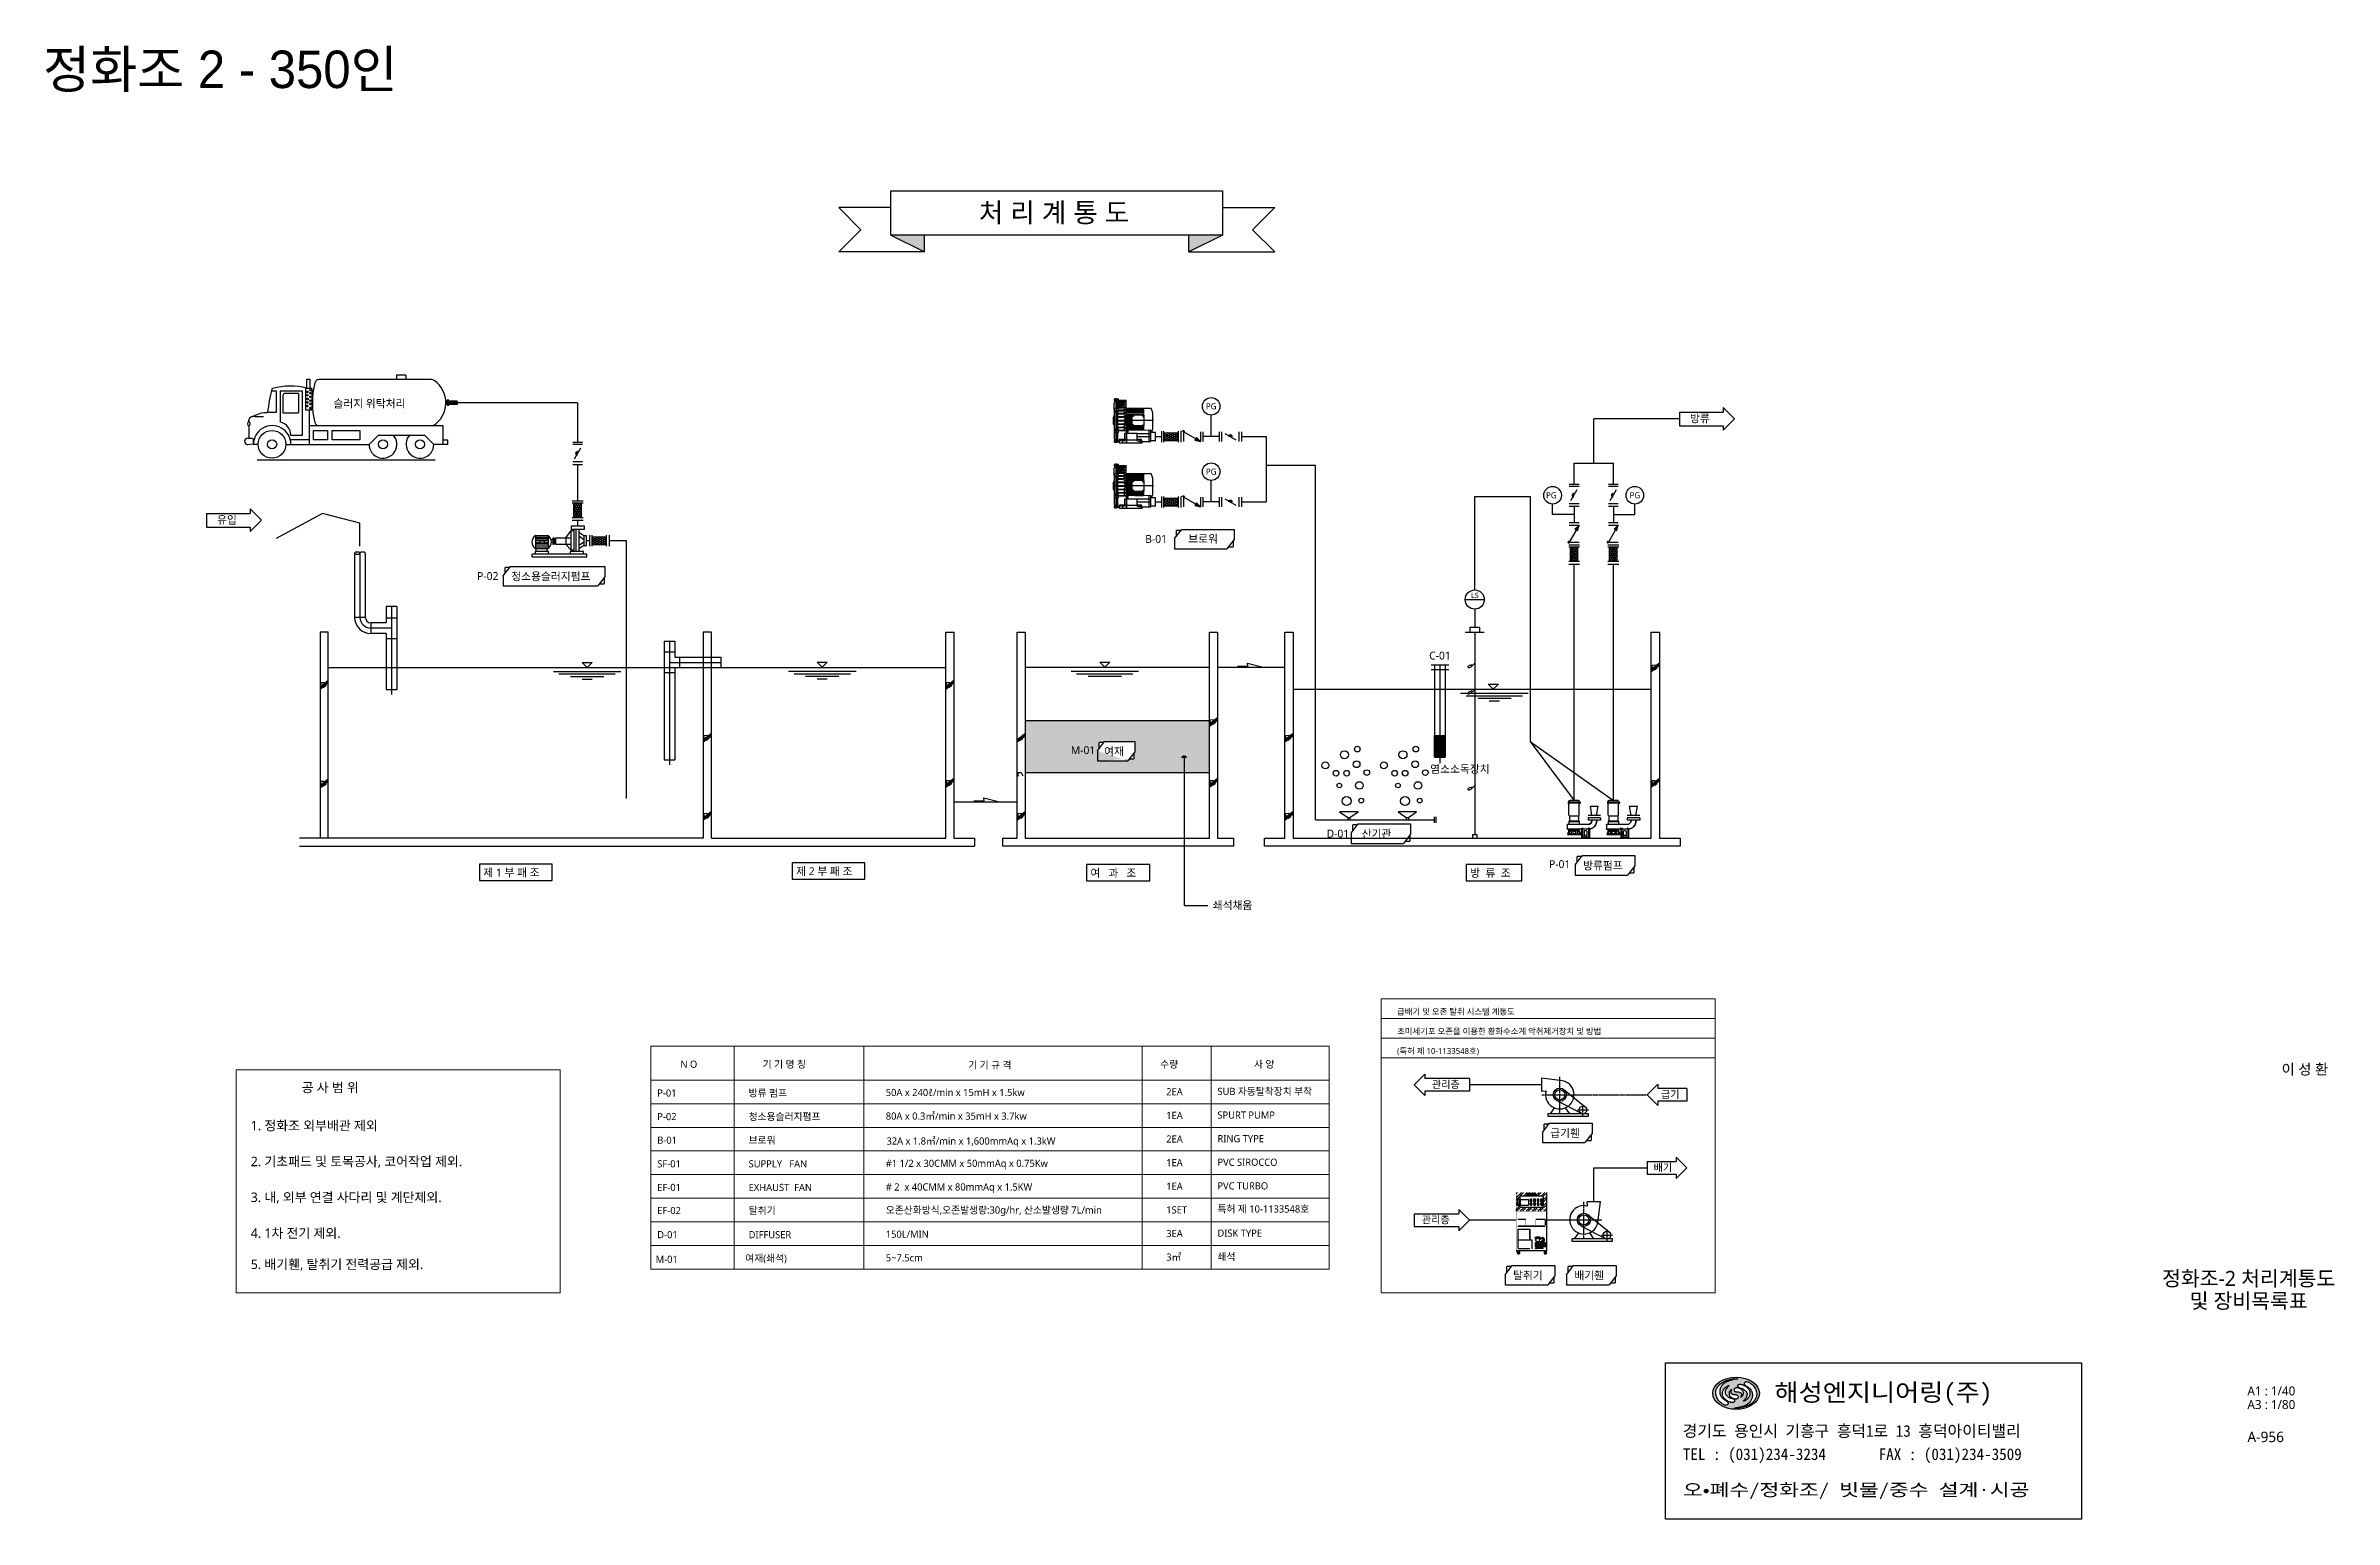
# Model space of a CAD drawing. Header units: millimetres. Extents: x 169673 to 334584, y 156879 to 224061.
# Drawn here: x 169673 to 200184, y 156879 to 176522 of the extents above; entities that cross this region are included whole.
import ezdxf
from ezdxf.enums import TextEntityAlignment as Align

# ---------------------------------------------------------------- set-up
doc = ezdxf.new("R2010")
doc.units = ezdxf.units.MM
doc.header["$LTSCALE"] = 40
doc.header["$MEASUREMENT"] = 0
doc.linetypes.add('CENTER2', pattern=[1.125, 0.75, -0.125, 0.125, -0.125])
doc.layers.get('0').update_dxf_attribs({"linetype": 'CONTINUOUS'})
for name, color, linetype in [('1', 1, 'CONTINUOUS'), ('2', 1, 'CONTINUOUS'), ('A-BORD', 7, 'CONTINUOUS'), ('A-PAT-PD', 8, 'CONTINUOUS'), ('A-XXXX-TXT2', 3, 'CONTINUOUS'), ('DUCT', 4, 'CONTINUOUS'), ('PANEL', 7, 'CONTINUOUS'), ('TEXT', 7, 'CONTINUOUS'), ('TITLE관련', 7, 'CONTINUOUS'), ('WL', 5, 'CONTINUOUS'), ('도면층1', 4, 'CONTINUOUS'), ('장비', 5, 'CONTINUOUS'), ('해성', 4, 'CONTINUOUS')]:
    doc.layers.add(name, color=color, linetype=linetype)
doc.layers.add('A-BORD-TEXT', color=3, linetype='CONTINUOUS', lineweight=25)
doc.styles.add('굴림', font='')
doc.styles.add('돋움', font='')
doc.styles.add('맑은 고딕', font='malgun.ttf')
doc.styles.add('맑은고딕', font='malgun.ttf')
doc.styles.get('굴림').set_extended_font_data('GulimChe')
doc.styles.get('돋움').set_extended_font_data('Dotum')
doc.dimstyles.get("Standard").update_dxf_attribs({"dimtxt": 1, "dimasz": 0.18, "dimexe": 0.18, "dimexo": 0.0625, "dimgap": 0.5, "dimtad": 1, "dimzin": 0, "dimdsep": 46, "dimcen": 0.09, "dimadec": 0, "dimazin": 0, "dimtfac": 1, "dimtofl": 0, "dimtmove": 2, "dimatfit": 3, "dimfxl": 1, "dimtolj": 1, "dimtzin": 0, "dimarcsym": 0})

msp = doc.modelspace()

# ---------------------------------------------------------------- texts
at = {"layer": 'A-BORD', "color": 7, "style": '굴림'}
for s, height, width, p in [('해성엔지니어링(주)', 233, 1.1, (192720.3, 158453.1)), ('오•폐수/정화조/ 빗물/중수 설계·시공', 165.6, 1.27, (191500, 157187.7))]:
    msp.add_text(s, height=height, dxfattribs=dict(at, width=width)).set_placement(p)
for s, p in [('경기도 용인시 기흥구 흥덕1로 13 흥덕아이티밸리', (191496.7, 157978)), ('TEL : (031)234-3234       FAX : (031)234-3509', (191500, 157668.1))]:
    msp.add_text(s, height=155.334, dxfattribs=at).set_placement(p)
at = {"layer": 'A-BORD-TEXT', "style": '맑은고딕'}
msp.add_text('이 성 환', height=140, dxfattribs=at).set_placement((200103.5, 162807), align=Align.RIGHT)
for s, p in [('정화조-2 처리계통도', (199043.1, 160089.2)), ('및 장비목록표', (199043.1, 159789.2))]:
    msp.add_text(s, height=200, dxfattribs=at).set_placement(p, align=Align.MIDDLE_CENTER)
for s, height, p in [('A1 : 1/40', 120, (199025.9, 158528.9)), ('A3 : 1/80', 120, (199025.9, 158347.5)), ('A-956', 140, (199025.9, 157906.1))]:
    msp.add_text(s, height=height, dxfattribs=at).set_placement(p)
at = {"layer": 'A-XXXX-TXT2', "style": '맑은 고딕'}
for s, height, p in [('슬러지 위탁처리', 105.26, (173508.2, 171699.3, 0)), ('방류', 105.26, (191594.4, 171501.8)), ('유입', 105.26, (171955.8, 170149.6)), ('B-01', 105.26, (184331.2, 169894.8, 0)), ('브로워', 105.26, (184904.3, 169897.2, 0)), ('P-02', 105.26, (175423.8, 169400.1, 0)), ('청소용슬러지펌프', 105.26, (175878.2, 169395.5, 0)), ('C-01', 105.26, (188116.8, 168339.8, 0)), ('M-01', 105.26, (183339.6, 167079, 0)), ('여재', 105.26, (183783, 167062, 0)), ('염소소독장치', 105.26, (188130, 166827.3, 0)), ('D-01', 105.26, (186749.3, 165966.4, 0)), (' 산기관', 105.26, (187181, 165963.9, 0)), ('제 1 부 패 조', 105.26, (175506.5, 165446.7)), ('제 2 부 패 조', 105.26, (179677.5, 165465.1)), ('여   과   조', 105.26, (183601.1, 165441.2)), ('방  류  조', 105.26, (188664.6, 165441.2)), ('P-01', 105.26, (189714.6, 165559.5, 0)), ('방류펌프', 105.26, (190169.4, 165540.1, 0)), ('쇄석채움', 105.26, (185230.9, 165010.5)), ('급배기 및 오존 탈취 시스템 계통도', 79.522, (187689.5, 163605.7)), ('초미세기포 오존을 이용한 황화수소계 악취제거장치 및 방법', 79.522, (187689.5, 163343.3)), (' N O', 95.43, (178102.1, 162896.9)), ('기 기 명 칭', 95.43, (179231.3, 162896.9)), ('기 기 규 격', 95.43, (181972, 162886.2)), ('수량', 95.43, (184530.5, 162896.9)), ('사 양', 95.43, (185781.3, 162896.9)), ('(특허 제 10-1133548호)', 79.522, (187689.5, 163080.8)), ('공 사 범 위', 126.31, (173084, 162571.3)), ('2EA', 95.43, (184611.3, 162529.7)), ('SUB 자동탈착장치 부착', 95.426, (185293.9, 162534.7)), ('관리층', 98.59, (188153.5, 162626.3, 0)), ('P-01', 95.43, (177825.2, 162513.7)), ('방류 펌프', 95.43, (179043.7, 162513.7)), ('50A x 240ℓ/min x 15mH x 1.5kw', 95.426, (180872, 162520.4)), ('급기', 98.59, (191207.5, 162493.8, 0)), ('1. 정화조 외부배관 제외', 126.309, (172405.9, 162063.4)), ('P-02', 95.43, (177825.2, 162198.8)), ('청소용슬러지펌프', 95.43, (179043.7, 162198.8)), ('80A x 0.3㎥/min x 35mH x 3.7kw', 95.426, (180872, 162205.5)), ('1EA', 95.43, (184611.3, 162214.8)), ('SPURT PUMP', 95.43, (185293.9, 162219.8)), ('급기휀', 105.26, (189731.4, 161974.1)), ('2. 기초패드 및 토목공사, 코어작업 제외.', 126.309, (172405.9, 161585.4)), ('B-01', 95.43, (177825.2, 161883.9)), ('브로워', 95.43, (179043.7, 161883.9)), ('32A x 1.8㎥/min x 1,600mmAq x 1.3kW', 95.426, (180880.9, 161873.2)), ('2EA', 95.43, (184611.3, 161899.9)), ('RING TYPE', 95.43, (185293.9, 161904.9)), ('SF-01 ', 95.43, (177825.2, 161569)), ('SUPPLY   FAN', 95.426, (179043.7, 161569)), ('#1 1/2 x 30CMM x 50mmAq x 0.75Kw  ', 95.426, (180872, 161575.7)), ('1EA', 95.43, (184611.3, 161585)), ('PVC SIROCCO', 95.426, (185293.9, 161590)), ('배기', 98.59, (191109.4, 161516.6, 0)), ('3. 내, 외부 연결 사다리 및 계단제외.', 126.309, (172405.9, 161107.4)), ('EF-01', 95.43, (177825.2, 161254.1)), ('EXHAUST  FAN', 95.426, (179043.7, 161254.1)), ('# 2  x 40CMM x 80mmAq x 1.5KW', 95.426, (180872, 161260.8)), ('1EA', 95.43, (184611.3, 161270.1)), ('PVC TURBO', 95.43, (185293.9, 161275.1)), ('EF-02', 95.43, (177825.2, 160946.3)), ('탈취기', 95.43, (179043.7, 160946.3)), ('오존산화방식,오존발생량:30g/hr, 산소발생량 7L/min', 95.426, (180872, 160953)), ('1SET', 95.43, (184611.3, 160955.2)), ('특허 제 10-1133548호', 95.426, (185293.9, 160967.4)), ('관리층', 98.59, (188019.6, 160821.6, 0)), ('4. 1차 전기 제외.', 126.309, (172405.9, 160629.4)), ('D-01', 95.43, (177825.2, 160624.3)), ('DIFFUSER', 95.43, (179043.7, 160624.3)), ('150L/MIN', 95.43, (180872, 160631)), ('3EA', 95.43, (184611.3, 160640.3)), ('DISK TYPE', 95.43, (185293.9, 160645.3)), ('5. 배기휀, 탈취기 전력공급 제외.', 126.309, (172405.9, 160214)), ('M-01', 95.43, (177804.3, 160296.7)), (' 여재(쇄석)', 95.43, (178966.8, 160309.4)), ('5~7.5cm', 95.43, (180872, 160316.1)), ('3㎥', 95.43, (184611.3, 160325.5)), ('쇄석', 95.43, (185293.9, 160330.5)), ('탈취기', 105.26, (189234.7, 160076.5)), ('배기휀', 105.26, (190052.5, 160076.5))]:
    msp.add_text(s, height=height, dxfattribs=at).set_placement(p)
at = {"layer": 'PANEL', "color": 0, "style": '맑은 고딕'}
for s, p in [('기액혼합펌프', (189469.3, 161148.5)), ('운전', (189474.4, 161135.7)), ('컴 프 레 셔', (189516.9, 161148.5)), ('운전', (189520.9, 161135.7)), ('오 존 발생기', (189562.3, 161148.5)), ('운전', (189567.5, 161135.7)), ('솔레노이드밸브', (189608.1, 161148.5)), ('열 림', (189614, 161135.7)), ('정지', (189474.4, 161089.1)), ('가압펌프', (189517.6, 161091.7)), ('정지', (189520.9, 161089.1)), ('정지', (189567.5, 161089.1)), ('담 힘', (189614, 161089.1))]:
    msp.add_text(s, height=1.81, dxfattribs=at).set_placement(p, align=Align.MIDDLE_LEFT)
at = {"layer": 'TEXT', "style": '맑은 고딕'}
msp.add_text('LS', height=71.07, dxfattribs=at).set_placement((188674.3, 169159.5))
at = {"layer": 'TEXT', "color": 0, "linetype": 'Continuous', "style": '맑은 고딕'}
msp.add_text('HIO 600S', height=8.63, dxfattribs=at).set_placement((189460.7, 161215.8), align=Align.MIDDLE_LEFT)
at = {"layer": 'WL', "style": '맑은 고딕'}
for p in [(185140.1, 171676, 0), (185140.1, 170804.3, 0), (189675.1, 170489.5), (190789.3, 170489.5)]:
    msp.add_text('PG', height=80.77, dxfattribs=at).set_placement(p)
at = {"layer": '해성', "color": 2, "style": '돋움'}
for s, height, p in [('정화조 2 - 350인', 500, (172000.3, 175958.5)), ('처 리 계 통 도', 259.45, (183115.3, 174168.5))]:
    msp.add_text(s, height=height, dxfattribs=at).set_placement(p, align=Align.CENTER)

# ---------------------------------------------------------------- hatches: boundary and pattern name
h = msp.add_hatch()
h.set_pattern_fill('STEEL', color=256, scale=17.447488)
h.set_pattern_definition([(45, (18745.58, 136948.496), (-39.170729, 39.170729), []), (45, (18745.58, 136976.194), (-39.170729, 39.170729), [])])
h.paths.add_polyline_path([(189684.4, 161235.4), (189277.3, 161235.4), (189277.3, 161002.8), (189684.4, 161002.8)])
h.paths.add_polyline_path([(189341.3, 161037.1, -0.4142136), (189323.9, 161054.5), (189323.9, 161170.8, -0.4142136), (189341.3, 161188.3), (189620.5, 161188.3, -0.4142136), (189637.9, 161170.8), (189637.9, 161054.5, -0.4142136), (189620.5, 161037.1)], flags=16)
h.paths.add_polyline_path([(189332.6, 161071), (189332.6, 161094.9), (189353.5, 161094.9), (189353.5, 161071, -1)], flags=0)
h.paths.add_polyline_path([(189334.3, 161071, -1), (189351.8, 161071, -1)], flags=0)
h.paths.add_polyline_path([(189308.2, 161060.9), (189302.3, 161060.9, -0.4142136), (189296.5, 161066.7), (189296.5, 161142.3, -0.4142136), (189302.3, 161148.2), (189308.2, 161148.2, -0.4142136), (189314, 161142.3), (189314, 161066.7, -0.4142136)], flags=16)
h.paths.add_polyline_path([(189379.1, 161071), (189379.1, 161094.9), (189400, 161094.9), (189400, 161071, -1)], flags=0)
h.paths.add_polyline_path([(189380.9, 161071, -1), (189398.3, 161071, -1)], flags=0)
h.paths.add_polyline_path([(189298.5, 161072.5, -1), (189312, 161072.5, -1)], flags=0)
h.paths.add_polyline_path([(189332.6, 161117.5), (189332.6, 161141.5), (189353.5, 161141.5), (189353.5, 161117.5, -1)], flags=0)
h.paths.add_polyline_path([(189334.3, 161117.5, -1), (189351.8, 161117.5, -1)], flags=0)
h.paths.add_polyline_path([(189425.6, 161071), (189425.6, 161094.9), (189446.6, 161094.9), (189446.6, 161071, -1)], flags=0)
h.paths.add_polyline_path([(189379.1, 161117.5), (189379.1, 161141.5), (189400, 161141.5), (189400, 161117.5, -1)], flags=0)
h.paths.add_polyline_path([(189427.4, 161071, -1), (189444.8, 161071, -1)], flags=0)
h.paths.add_polyline_path([(189380.9, 161117.5, -1), (189398.3, 161117.5, -1)], flags=0)
h.paths.add_polyline_path([(189425.6, 161117.5), (189425.6, 161141.5), (189446.6, 161141.5), (189446.6, 161117.5, -1)], flags=0)
h.paths.add_polyline_path([(189427.4, 161117.5, -1), (189444.8, 161117.5, -1)], flags=0)
h.paths.add_polyline_path([(189332.6, 161146.1), (189332.6, 161150.8), (189353.5, 161150.8), (189353.5, 161146.1)], flags=0)
h.paths.add_polyline_path([(189379.1, 161146.1), (189379.1, 161150.8), (189400, 161150.8), (189400, 161146.1)], flags=0)
h.paths.add_polyline_path([(189472.2, 161071), (189472.2, 161094.9), (189493.1, 161094.9), (189493.1, 161071, -1)], flags=0)
h.paths.add_polyline_path([(189473.9, 161071, -1), (189491.4, 161071, -1)], flags=0)
h.paths.add_polyline_path([(189425.6, 161146.1), (189425.6, 161150.8), (189446.6, 161150.8), (189446.6, 161146.1)], flags=0)
h.paths.add_polyline_path([(189472.2, 161117.5), (189472.2, 161141.5), (189493.1, 161141.5), (189493.1, 161117.5, -1)], flags=0)
h.paths.add_polyline_path([(189473.9, 161117.5, -1), (189491.4, 161117.5, -1)], flags=0)
h.paths.add_polyline_path([(189472.2, 161146.1), (189472.2, 161150.8), (189493.1, 161150.8), (189493.1, 161146.1)], flags=0)
h.paths.add_polyline_path([(189518.2, 161067.6), (189518.2, 161141.5), (189625.8, 161141.5), (189625.8, 161067.6)], flags=0)
h.paths.add_polyline_path([(189422.7, 161206.3), (189422.7, 161223.8), (189539, 161223.8), (189539, 161206.3)], flags=16)
h.paths.add_polyline_path([(189425.5, 161214.7, -1), (189430.1, 161214.7, -1)], flags=0)
h.paths.add_polyline_path([(189531.7, 161214.7, -1), (189536.3, 161214.7, -1)], flags=0)
h.paths.add_polyline_path([(189684.4, 161002.8), (189277.3, 161002.8), (189277.3, 160985.3), (189684.4, 160985.3)])
h.paths.add_polyline_path([(189458.4, 161209), (189509.9, 161209), (189509.9, 161222.3), (189458.4, 161222.3)], flags=8)
h.paths.add_polyline_path([(189335, 161147), (189350.8, 161147), (189350.8, 161150), (189335, 161150)], flags=8)
h.paths.add_polyline_path([(189382.6, 161147), (189397.2, 161147), (189397.2, 161150), (189382.6, 161150)], flags=8)
h.paths.add_polyline_path([(189428, 161147), (189443.8, 161147), (189443.8, 161150), (189428, 161150)], flags=8)
h.paths.add_polyline_path([(189473.8, 161147), (189492.1, 161147), (189492.1, 161150.1), (189473.8, 161150.1)], flags=8)
h.paths.add_polyline_path([(189479.7, 161134.2), (189486.9, 161134.2), (189486.9, 161137.2), (189479.7, 161137.2)], flags=8)
h.paths.add_polyline_path([(189479.7, 161087.7), (189486.9, 161087.7), (189486.9, 161090.6), (189479.7, 161090.6)], flags=8)
h.paths.add_polyline_path([(189383.3, 161090.2), (189394.2, 161090.2), (189394.2, 161093.2), (189383.3, 161093.2)], flags=8)
h.paths.add_polyline_path([(189433.2, 161134.2), (189439.1, 161134.2), (189439.1, 161137.1), (189433.2, 161137.1)], flags=8)
h.paths.add_polyline_path([(189433.2, 161087.6), (189439.1, 161087.6), (189439.1, 161090.6), (189433.2, 161090.6)], flags=8)
h.paths.add_polyline_path([(189386.7, 161134.2), (189392.6, 161134.2), (189392.6, 161137.1), (189386.7, 161137.1)], flags=8)
h.paths.add_polyline_path([(189386.7, 161087.6), (189392.6, 161087.6), (189392.6, 161090.6), (189386.7, 161090.6)], flags=8)
h.paths.add_polyline_path([(189340.2, 161134.2), (189346.1, 161134.2), (189346.1, 161137.1), (189340.2, 161137.1)], flags=8)
h.paths.add_polyline_path([(189340.2, 161087.6), (189346.1, 161087.6), (189346.1, 161090.6), (189340.2, 161090.6)], flags=8)
h = msp.add_hatch(color=5)
h.set_gradient(color1=(0, 0, 255), color2=(77, 77, 255), one_color=1, tint=0.65)
edge = h.paths.add_edge_path(flags=16)
edge.add_spline(control_points=[(192187, 158361.8), (192201.7, 158361), (192250.3, 158358.3), (192311.4, 158373.4), (192375.1, 158396.4), (192415, 158421.9), (192451.7, 158455.6), (192475.3, 158493.2), (192486, 158535.1), (192481.7, 158577.5), (192470, 158612.7), (192446.4, 158653.7), (192410.8, 158684.5), (192378.2, 158707.5), (192357, 158712.8), (192347.5, 158712.7), (192336.7, 158712.6), (192328.2, 158706.7), (192321.5, 158699.3), (192318.5, 158689.7), (192320, 158679.1), (192328.3, 158665.9), (192345.3, 158654.8), (192364.2, 158640), (192382.7, 158627.4), (192396.6, 158617.3), (192405.5, 158607.9), (192412.7, 158598.2), (192420, 158585.8), (192425.2, 158570.5), (192429.3, 158556.5), (192430, 158544), (192430.2, 158535.6), (192430.5, 158527.3), (192428.7, 158518.5), (192427.4, 158506.7), (192423.3, 158491.6), (192417, 158474.2), (192407.4, 158456.8), (192395.2, 158443.5), (192383.6, 158428.6), (192369.2, 158419.7), (192353.3, 158407.5), (192335.2, 158400.3), (192314.6, 158390.2), (192297.5, 158386.3), (192278.8, 158380), (192258.2, 158376.1), (192233.2, 158369.2), (192209.1, 158366.3), (192194, 158363.2), (192187, 158361.8)], knot_values=[0, 0, 0, 0, 1.7171001, 5.6301457, 7.172977, 9.5867275, 11.0632552, 12.9333885, 14.6656334, 15.973267, 17.8262703, 18.9330032, 21.428336, 23.2368134, 23.465554, 23.9534398, 24.3372505, 24.6843468, 25.1130676, 25.4784447, 25.8201621, 26.3235656, 27.2271679, 28.1511667, 29.1242882, 29.8259616, 30.1332515, 30.6249199, 31.2229252, 31.7996158, 32.4986442, 32.902553, 33.2523883, 33.4749087, 33.8600338, 34.2886239, 34.8565846, 35.6713911, 36.4402555, 37.1403275, 37.763345, 38.6110419, 39.0902204, 40.0806687, 40.8542648, 41.7494408, 42.1046905, 43.1507141, 44.1736723, 45.1178654, 45.9595047, 45.9595047, 45.9595047, 45.9595047], degree=3, periodic=0)
h.paths.add_polyline_path([(192003.3, 158523), (192005.4, 158519.3), (192007.6, 158515.7), (192009.9, 158512.2), (192012.4, 158508.7), (192014.9, 158505.4), (192017.7, 158502.2), (192020.5, 158499.1), (192023.6, 158496.1), (192026.8, 158493.4), (192030.1, 158490.8), (192033.5, 158488.2), (192036.9, 158485.8), (192040.4, 158483.3), (192043.9, 158480.9), (192047.3, 158478.5), (192050.8, 158476.1), (192054.2, 158473.6), (192057.6, 158471.1), (192061, 158468.6), (192064.4, 158466.1), (192067.8, 158463.6), (192071.2, 158461), (192074.6, 158458.5), (192078, 158456), (192081.5, 158453.6), (192084.9, 158451.1), (192088.2, 158448.4), (192091.4, 158445.6), (192094.3, 158442.6), (192096.9, 158439.3), (192099.2, 158435.6), (192100.9, 158431.7), (192101.9, 158427.6), (192102.2, 158423.4), (192101.6, 158419.2), (192100.3, 158415.1), (192098.2, 158411.4), (192095.6, 158408.1), (192092.5, 158405.1), (192089.1, 158402.5), (192085.4, 158400.6), (192081.4, 158399.5), (192077.1, 158399.2), (192072.8, 158399.1), (192068.6, 158399.2), (192064.4, 158399.4), (192060.2, 158400.1), (192056.1, 158401.2), (192052.1, 158402.5), (192048.2, 158404.1), (192044.4, 158405.8), (192040.6, 158407.7), (192036.9, 158409.8), (192033.3, 158412), (192029.7, 158414.3), (192026.2, 158416.7), (192022.7, 158419.2), (192019.3, 158421.8), (192015.9, 158424.4), (192012.5, 158427), (192009.1, 158429.7), (192005.8, 158432.4), (192002.5, 158435.1), (191999.2, 158437.9), (191996, 158440.7), (191992.9, 158443.5), (191989.8, 158446.4), (191986.8, 158449.4), (191983.8, 158452.4), (191980.9, 158455.4), (191978.1, 158458.6), (191975.4, 158461.8), (191972.8, 158465.1), (191970.3, 158468.4), (191967.8, 158471.9), (191965.5, 158475.4), (191963.2, 158478.9), (191961.1, 158482.6), (191959, 158486.3), (191957, 158490), (191955.2, 158493.8), (191953.4, 158497.7), (191951.7, 158501.6), (191950, 158505.5), (191948.5, 158509.4), (191947.1, 158513.4), (191945.7, 158517.4), (191944.5, 158521.5), (191943.3, 158525.5), (191942.2, 158529.6), (191941.3, 158533.8), (191940.4, 158537.9), (191939.6, 158542.1), (191938.9, 158546.3), (191938.3, 158550.5), (191937.8, 158554.7), (191937.5, 158558.9), (191937.3, 158563.1), (191937.2, 158567.3), (191937.3, 158571.6), (191937.5, 158575.8), (191937.9, 158580), (191938.5, 158584.2), (191939.2, 158588.4), (191940, 158592.5), (191941, 158596.7), (191942.2, 158600.8), (191943.4, 158604.8), (191944.8, 158608.9), (191946.3, 158612.9), (191947.9, 158616.8), (191949.6, 158620.7), (191951.4, 158624.5), (191953.3, 158628.3), (191955.4, 158632.1), (191957.5, 158635.7), (191959.7, 158639.3), (191962, 158642.9), (191964.5, 158646.4), (191967, 158649.8), (191969.6, 158653.1), (191972.2, 158656.4), (191975, 158659.6), (191977.8, 158662.7), (191980.8, 158665.8), (191983.7, 158668.8), (191986.8, 158671.7), (191989.9, 158674.6), (191993.1, 158677.4), (191996.3, 158680.1), (191999.6, 158682.8), (192002.9, 158685.5), (192006.2, 158688.1), (192009.6, 158690.6), (192013.1, 158693.1), (192016.5, 158695.6), (192020, 158697.9), (192023.6, 158700.3), (192027.2, 158702.6), (192030.8, 158704.8), (192034.4, 158706.9), (192038.1, 158709), (192041.8, 158711), (192045.5, 158713), (192049.3, 158714.9), (192053.1, 158716.7), (192057, 158718.4), (192060.8, 158720.1), (192064.7, 158721.7), (192068.7, 158723.3), (192072.6, 158724.8), (192076.6, 158726.3), (192080.6, 158727.7), (192084.6, 158729.1), (192088.6, 158730.4), (192092.6, 158731.7), (192096.7, 158733), (192100.7, 158734.3), (192104.8, 158735.6), (192108.9, 158736.8), (192112.9, 158737.9), (192117, 158739.1), (192121.2, 158740.2), (192125.3, 158741.2), (192129.4, 158742.3), (192133.5, 158743.3), (192137.7, 158744.2), (192141.8, 158745.1), (192146, 158745.9), (192150.1, 158746.7), (192154.3, 158747.4), (192158.5, 158748.1), (192162.7, 158748.7), (192166.9, 158749.3), (192171.1, 158749.8), (192175.3, 158750.2), (192179.5, 158750.6), (192183.7, 158750.9), (192187.9, 158751.1), (192192.1, 158751.2), (192196.3, 158751.3), (192200.5, 158751.3), (192204.7, 158751.3), (192209, 158751.2), (192213.2, 158751.1), (192217.4, 158750.9), (192221.7, 158750.7), (192225.9, 158750.5), (192230.1, 158750.3), (192234.3, 158750.1), (192230.2, 158749.2), (192226.1, 158748.4), (192221.9, 158747.6), (192217.8, 158746.8), (192213.6, 158746.1), (192209.4, 158745.4), (192205.2, 158744.8), (192201.1, 158744.2), (192196.9, 158743.5), (192192.7, 158742.8), (192188.6, 158742.1), (192184.4, 158741.2), (192180.3, 158740.3), (192176.2, 158739.3), (192172.1, 158738.3), (192168, 158737.3), (192163.9, 158736.3), (192159.8, 158735.3), (192155.6, 158734.4), (192151.5, 158733.5), (192147.4, 158732.6), (192143.3, 158731.6), (192139.2, 158730.5), (192135.2, 158729.3), (192131.1, 158728), (192127.1, 158726.8), (192123, 158725.6), (192118.9, 158724.5), (192114.9, 158723.3), (192110.8, 158722.1), (192106.8, 158720.8), (192102.9, 158719.3), (192099, 158717.7), (192095.1, 158716), (192091.3, 158714.2), (192087.4, 158712.5), (192083.5, 158710.8), (192079.6, 158709.1), (192075.8, 158707.3), (192072, 158705.5), (192068.2, 158703.5), (192064.6, 158701.4), (192061.1, 158699), (192057.7, 158696.5), (192054.3, 158694.1), (192050.8, 158691.6), (192047.3, 158689.2), (192043.8, 158686.8), (192040.5, 158684.2), (192037.3, 158681.4), (192034.4, 158678.4), (192031.5, 158675.3), (192028.8, 158672.1), (192026.1, 158668.8), (192023.3, 158665.6), (192020.6, 158662.4), (192017.9, 158659.1), (192015.3, 158655.8), (192012.9, 158652.3), (192010.6, 158648.7), (192008.6, 158645.1), (192006.6, 158641.3), (192004.8, 158637.5), (192003.1, 158633.6), (192001.5, 158629.7), (192000.1, 158625.7), (191998.7, 158621.7), (191997.4, 158617.7), (191996.2, 158613.6), (191995.2, 158609.5), (191994.3, 158605.4), (191993.6, 158601.2), (191993, 158597.1), (191992.4, 158592.9), (191991.7, 158588.7), (191991.1, 158584.5), (191990.9, 158580.3), (191991, 158576.1), (191991.2, 158571.8), (191991.3, 158567.6), (191991.5, 158563.4), (191991.9, 158559.2), (191992.6, 158555), (191993.5, 158550.9), (191994.5, 158546.8), (191995.7, 158542.7), (191997, 158538.7), (191998.4, 158534.7), (191999.9, 158530.7), (192001.5, 158526.8)])
h.paths.add_polyline_path([(192068.3, 158543.3), (192070, 158540.4), (192072, 158537.7), (192074.2, 158535.1), (192076.5, 158532.6), (192079, 158530.3), (192081.6, 158528), (192084.2, 158525.8), (192086.7, 158523.5), (192089.3, 158521.3), (192091.8, 158519), (192094.4, 158516.9), (192097.1, 158514.7), (192099.8, 158512.6), (192102.5, 158510.6), (192105.3, 158508.7), (192108.1, 158506.8), (192111, 158504.9), (192113.9, 158503.2), (192116.8, 158501.5), (192119.9, 158499.9), (192122.9, 158498.5), (192126.1, 158497.3), (192129.3, 158496.1), (192132.5, 158495.1), (192135.8, 158494.1), (192139.1, 158493.2), (192142.4, 158492.4), (192145.7, 158491.7), (192149, 158491), (192152.4, 158490.3), (192155.7, 158489.6), (192159, 158488.7), (192162.2, 158487.7), (192165.3, 158486.4), (192168.3, 158484.8), (192171.3, 158483), (192174.1, 158481.2), (192177, 158479.3), (192179.6, 158477.2), (192182.2, 158474.9), (192184.4, 158472.4), (192186.3, 158469.5), (192187.7, 158466.4), (192188.6, 158463.1), (192188.9, 158459.7), (192188.8, 158456.3), (192188.1, 158453), (192187, 158449.8), (192185.4, 158446.8), (192183.5, 158443.9), (192181.1, 158441.4), (192178.5, 158439.3), (192175.5, 158437.6), (192172.3, 158436.3), (192169.1, 158435.4), (192165.7, 158435), (192162.3, 158434.8), (192158.9, 158434.8), (192155.5, 158435), (192152.1, 158435.4), (192148.7, 158435.8), (192145.4, 158436.4), (192142.1, 158437.1), (192138.8, 158437.9), (192135.5, 158438.7), (192132.2, 158439.6), (192128.9, 158440.5), (192125.6, 158441.5), (192122.4, 158442.6), (192119.2, 158443.7), (192116, 158444.8), (192112.8, 158446.1), (192109.7, 158447.4), (192106.6, 158448.8), (192103.6, 158450.3), (192100.6, 158451.9), (192097.6, 158453.6), (192094.7, 158455.4), (192091.9, 158457.2), (192089, 158459.1), (192086.2, 158461), (192083.4, 158463), (192080.6, 158464.9), (192077.9, 158466.9), (192075.2, 158468.9), (192072.4, 158471), (192069.8, 158473.1), (192067.1, 158475.2), (192064.5, 158477.4), (192061.9, 158479.6), (192059.4, 158481.9), (192056.9, 158484.2), (192054.5, 158486.6), (192052.2, 158489.1), (192049.9, 158491.6), (192047.7, 158494.2), (192045.6, 158496.9), (192043.6, 158499.6), (192041.6, 158502.4), (192039.8, 158505.3), (192038.1, 158508.2), (192036.4, 158511.2), (192034.9, 158514.2), (192033.4, 158517.3), (192032.1, 158520.4), (192030.9, 158523.6), (192029.8, 158526.8), (192029, 158530.1), (192028.3, 158533.4), (192027.8, 158536.8), (192027.4, 158540.2), (192027.1, 158543.6), (192026.9, 158547), (192026.8, 158550.4), (192026.8, 158553.8), (192026.8, 158557.2), (192026.8, 158560.6), (192027, 158564), (192027.3, 158567.4), (192027.7, 158570.7), (192028.5, 158574.1), (192029.4, 158577.3), (192030.5, 158580.5), (192031.7, 158583.7), (192032.9, 158586.9), (192034, 158590.2), (192035.1, 158593.4), (192036.3, 158596.6), (192037.7, 158599.6), (192039.3, 158602.6), (192041.2, 158605.4), (192043.2, 158608.2), (192045.3, 158610.9), (192047.4, 158613.6), (192049.4, 158616.3), (192051.4, 158619.1), (192053.3, 158621.9), (192055.4, 158624.6), (192057.6, 158627.2), (192059.9, 158629.6), (192062.4, 158631.9), (192065, 158634.1), (192067.7, 158636.2), (192070.5, 158638.2), (192073.3, 158640.2), (192076.1, 158642), (192079, 158643.9), (192081.8, 158645.7), (192084.7, 158647.5), (192087.6, 158649.2), (192090.6, 158650.9), (192093.6, 158652.6), (192096.6, 158654.1), (192099.7, 158655.5), (192102.8, 158656.8), (192106, 158658), (192109.2, 158659.1), (192112.5, 158660.1), (192115.7, 158661), (192113.6, 158658.4), (192111.4, 158655.8), (192109.1, 158653.3), (192106.7, 158650.9), (192104.2, 158648.6), (192101.8, 158646.2), (192099.4, 158643.8), (192097, 158641.3), (192094.8, 158638.7), (192092.7, 158636.1), (192090.6, 158633.4), (192088.6, 158630.6), (192086.7, 158627.8), (192084.8, 158625), (192082.9, 158622.2), (192081.1, 158619.3), (192079.3, 158616.5), (192077.5, 158613.6), (192075.7, 158610.7), (192074, 158607.7), (192072.4, 158604.7), (192070.8, 158601.7), (192069.3, 158598.7), (192068, 158595.5), (192066.7, 158592.4), (192065.6, 158589.2), (192064.5, 158585.9), (192063.6, 158582.6), (192062.9, 158579.3), (192062.2, 158576), (192061.7, 158572.6), (192061.3, 158569.2), (192061.1, 158565.8), (192061.3, 158562.4), (192061.9, 158559.1), (192062.9, 158555.9), (192064.2, 158552.7), (192065.5, 158549.5), (192066.9, 158546.4)])
h.paths.add_polyline_path([(192149.1, 158550.3), (192151.6, 158548.7), (192154.1, 158547.3), (192156.8, 158545.9), (192159.4, 158544.6), (192161.9, 158543.4), (192164.5, 158542.2), (192167.1, 158541.1), (192169.7, 158540.1), (192172.4, 158539.3), (192175.1, 158538.5), (192177.9, 158537.9), (192180.7, 158537.4), (192183.6, 158536.9), (192186.4, 158536.6), (192189.3, 158536.4), (192192.1, 158536.2), (192195, 158536.1), (192197.8, 158536.1), (192200.7, 158536), (192203.5, 158535.9), (192206.3, 158535.7), (192209.2, 158535.4), (192212, 158535), (192214.8, 158534.5), (192217.5, 158533.9), (192220.3, 158533.1), (192223, 158532.2), (192225.7, 158531.2), (192228.2, 158529.8), (192230.5, 158528.1), (192232.6, 158526.2), (192234.5, 158523.9), (192236, 158521.5), (192237.2, 158518.9), (192238.1, 158516.2), (192238.6, 158513.4), (192238.9, 158510.6), (192239, 158507.7), (192239, 158504.8), (192238.8, 158501.9), (192238.3, 158499.1), (192237.2, 158496.5), (192235.7, 158494.1), (192233.7, 158492), (192231.4, 158490.2), (192228.9, 158488.7), (192226.4, 158487.5), (192223.7, 158486.5), (192220.9, 158485.7), (192218.1, 158485), (192215.3, 158484.4), (192212.5, 158483.9), (192209.7, 158483.4), (192206.9, 158483.2), (192204.1, 158483.1), (192201.2, 158483.3), (192198.4, 158483.5), (192195.6, 158483.9), (192192.7, 158484.3), (192189.9, 158484.7), (192187.1, 158485.3), (192184.3, 158485.8), (192181.6, 158486.5), (192178.8, 158487.2), (192176.1, 158488.1), (192173.4, 158489), (192170.8, 158490), (192168.1, 158491), (192165.5, 158492.1), (192162.9, 158493.3), (192160.3, 158494.5), (192157.7, 158495.8), (192155.2, 158497.1), (192152.7, 158498.4), (192150.2, 158499.8), (192147.7, 158501.2), (192145.3, 158502.7), (192142.9, 158504.2), (192140.6, 158505.9), (192138.3, 158507.6), (192136.1, 158509.4), (192134, 158511.3), (192132, 158513.3), (192130, 158515.3), (192128, 158517.4), (192126.2, 158519.6), (192124.5, 158521.9), (192122.9, 158524.3), (192121.6, 158526.7), (192120.4, 158529.3), (192119.4, 158532), (192118.5, 158534.7), (192117.7, 158537.5), (192117.1, 158540.3), (192116.5, 158543.1), (192116.1, 158545.9), (192115.7, 158548.7), (192115.5, 158551.6), (192115.5, 158554.4), (192115.5, 158557.3), (192115.8, 158560.1), (192116.1, 158562.9), (192116.6, 158565.7), (192117.2, 158568.5), (192118, 158571.3), (192118.9, 158574), (192119.9, 158576.7), (192121.1, 158579.2), (192122.5, 158581.8), (192124, 158584.2), (192125.6, 158586.5), (192127.3, 158588.7), (192129.2, 158590.9), (192131, 158593.1), (192132.9, 158595.3), (192134.8, 158597.4), (192136.7, 158599.4), (192138.8, 158601.3), (192141, 158603.1), (192143.3, 158604.8), (192145.7, 158606.4), (192148.1, 158607.9), (192150.6, 158609.4), (192149.4, 158606.8), (192148.4, 158604.1), (192147.5, 158601.4), (192146.8, 158598.7), (192146.1, 158595.9), (192145.4, 158593.2), (192144.6, 158590.4), (192143.7, 158587.7), (192143, 158585), (192142.4, 158582.2), (192141.9, 158579.4), (192141.6, 158576.5), (192141.5, 158573.7), (192141.6, 158570.9), (192141.8, 158568.1), (192142.1, 158565.2), (192142.5, 158562.3), (192143.1, 158559.4), (192143.9, 158556.7), (192145.2, 158554.2), (192147, 158552.1)])
h.paths.add_polyline_path([(192246.2, 158573.8), (192243.4, 158574.4), (192240.6, 158574.9), (192237.8, 158575.4), (192234.9, 158575.7), (192232.1, 158575.9), (192229.2, 158576.1), (192226.3, 158576.2), (192223.5, 158576.2), (192220.6, 158576.3), (192217.8, 158576.4), (192215, 158576.6), (192212.2, 158576.8), (192209.4, 158577.3), (192206.6, 158577.8), (192203.8, 158578.4), (192201, 158579.2), (192198.3, 158580.1), (192195.6, 158581.1), (192193.1, 158582.5), (192190.8, 158584.2), (192188.7, 158586.1), (192186.8, 158588.3), (192185.3, 158590.8), (192184.1, 158593.4), (192183.2, 158596.1), (192182.7, 158598.9), (192182.4, 158601.7), (192182.3, 158604.6), (192182.3, 158607.5), (192182.5, 158610.4), (192183.1, 158613.2), (192184.1, 158615.8), (192185.7, 158618.2), (192187.6, 158620.3), (192189.9, 158622.1), (192192.4, 158623.6), (192195, 158624.8), (192197.6, 158625.8), (192200.4, 158626.6), (192203.2, 158627.3), (192206, 158627.9), (192208.8, 158628.4), (192211.6, 158628.8), (192214.4, 158629.1), (192217.2, 158629.1), (192220.1, 158629), (192222.9, 158628.8), (192225.8, 158628.4), (192228.6, 158628), (192231.4, 158627.6), (192234.2, 158627), (192237, 158626.4), (192239.8, 158625.8), (192242.5, 158625.1), (192245.2, 158624.2), (192247.9, 158623.3), (192250.6, 158622.3), (192253.2, 158621.3), (192255.8, 158620.2), (192258.4, 158619), (192261, 158617.8), (192263.6, 158616.5), (192266.1, 158615.2), (192268.7, 158613.9), (192271.1, 158612.5), (192273.6, 158611.1), (192276, 158609.6), (192278.4, 158608.1), (192280.7, 158606.4), (192283, 158604.7), (192285.2, 158602.9), (192287.3, 158601), (192289.4, 158599), (192291.4, 158597), (192293.3, 158594.9), (192295.1, 158592.7), (192296.8, 158590.4), (192298.4, 158588), (192299.7, 158585.5), (192300.9, 158583), (192302, 158580.3), (192302.8, 158577.6), (192303.6, 158574.8), (192304.3, 158572), (192304.8, 158569.2), (192305.3, 158566.4), (192305.6, 158563.5), (192305.8, 158560.7), (192305.9, 158557.9), (192305.8, 158555), (192305.6, 158552.2), (192305.2, 158549.4), (192304.7, 158546.6), (192304.1, 158543.8), (192303.3, 158541), (192302.4, 158538.3), (192301.4, 158535.6), (192300.2, 158533), (192298.9, 158530.5), (192297.4, 158528.1), (192295.7, 158525.8), (192294, 158523.6), (192292.2, 158521.4), (192290.3, 158519.2), (192288.5, 158517), (192286.6, 158514.9), (192284.6, 158512.9), (192282.5, 158511), (192280.3, 158509.2), (192278, 158507.5), (192275.6, 158505.9), (192273.2, 158504.4), (192270.7, 158502.9), (192271.9, 158505.5), (192272.9, 158508.2), (192273.8, 158510.9), (192274.5, 158513.6), (192275.2, 158516.4), (192275.9, 158519.1), (192276.7, 158521.9), (192277.6, 158524.6), (192278.4, 158527.3), (192279, 158530.1), (192279.4, 158532.9), (192279.7, 158535.8), (192279.8, 158538.6), (192279.7, 158541.4), (192279.5, 158544.2), (192279.2, 158547.1), (192278.8, 158550), (192278.2, 158552.9), (192277.4, 158555.6), (192276.1, 158558.1), (192274.4, 158560.2), (192272.2, 158562), (192269.8, 158563.6), (192267.2, 158565), (192264.5, 158566.4), (192261.9, 158567.7), (192259.4, 158568.9), (192256.8, 158570.1), (192254.2, 158571.2), (192251.6, 158572.2), (192248.9, 158573)])
h.paths.add_polyline_path([(191898.2, 158557.6), (191899.7, 158536.6), (191904.2, 158515.8), (191911.6, 158495.5), (191921.9, 158475.7), (191934.9, 158456.8), (191950.6, 158438.8), (191968.7, 158421.9), (191989.2, 158406.3), (192011.8, 158392.3), (192036.2, 158379.8), (192062.4, 158369), (192089.9, 158360), (192118.6, 158352.9), (192148.2, 158347.8), (192178.3, 158344.7), (192208.7, 158343.7), (192239.2, 158344.7), (192269.3, 158347.8), (192298.9, 158352.9), (192327.5, 158360), (192355.1, 158369), (192381.2, 158379.8), (192405.7, 158392.3), (192428.3, 158406.3), (192448.7, 158421.9), (192466.9, 158438.8), (192482.5, 158456.8), (192495.6, 158475.7), (192505.8, 158495.5), (192513.2, 158515.8), (192517.7, 158536.6), (192519.2, 158557.6), (192517.7, 158578.5), (192513.2, 158599.3), (192505.8, 158619.6), (192495.6, 158639.4), (192482.5, 158658.4), (192466.9, 158676.4), (192448.7, 158693.2), (192428.3, 158708.8), (192405.7, 158722.9), (192381.2, 158735.4), (192355.1, 158746.2), (192327.5, 158755.1), (192298.9, 158762.2), (192269.3, 158767.3), (192239.2, 158770.4), (192208.7, 158771.4), (192178.3, 158770.4), (192148.2, 158767.3), (192118.6, 158762.2), (192089.9, 158755.1), (192062.4, 158746.2), (192036.2, 158735.4), (192011.8, 158722.9), (191989.2, 158708.8), (191968.7, 158693.2), (191950.6, 158676.4), (191934.9, 158658.4), (191921.9, 158639.4), (191911.6, 158619.6), (191904.2, 158599.3), (191899.7, 158578.5)])
h.paths.add_polyline_path([(192281.6, 158619.4), (192278.3, 158620.2), (192275, 158621), (192271.7, 158621.7), (192268.4, 158622.4), (192265.1, 158623.1), (192261.8, 158623.9), (192258.5, 158625), (192255.4, 158626.3), (192252.4, 158627.9), (192249.5, 158629.6), (192246.6, 158631.5), (192243.8, 158633.4), (192241.1, 158635.5), (192238.6, 158637.8), (192236.3, 158640.3), (192234.5, 158643.2), (192233.1, 158646.3), (192232.2, 158649.6), (192231.8, 158652.9), (192232, 158656.3), (192232.6, 158659.7), (192233.7, 158662.9), (192235.3, 158665.9), (192237.3, 158668.7), (192239.6, 158671.2), (192242.3, 158673.4), (192245.2, 158675.1), (192248.4, 158676.4), (192251.7, 158677.2), (192255.1, 158677.7), (192258.5, 158677.9), (192261.9, 158677.9), (192265.3, 158677.7), (192268.6, 158677.3), (192272, 158676.8), (192275.3, 158676.2), (192278.7, 158675.5), (192282, 158674.8), (192285.3, 158673.9), (192288.5, 158673), (192291.8, 158672.1), (192295.1, 158671.1), (192298.3, 158670.1), (192301.6, 158669), (192304.8, 158667.8), (192307.9, 158666.6), (192311.1, 158665.3), (192314.1, 158663.8), (192317.2, 158662.3), (192320.2, 158660.7), (192323.1, 158659), (192326, 158657.3), (192328.9, 158655.4), (192331.7, 158653.6), (192334.5, 158651.6), (192337.3, 158649.7), (192340.1, 158647.7), (192342.9, 158645.7), (192345.6, 158643.7), (192348.3, 158641.7), (192351, 158639.6), (192353.6, 158637.5), (192356.2, 158635.3), (192358.8, 158633.1), (192361.3, 158630.8), (192363.8, 158628.5), (192366.2, 158626.1), (192368.6, 158623.6), (192370.9, 158621.1), (192373.1, 158618.5), (192375.2, 158615.8), (192377.2, 158613.1), (192379.1, 158610.3), (192380.9, 158607.4), (192382.7, 158604.5), (192384.3, 158601.5), (192385.9, 158598.5), (192387.3, 158595.4), (192388.7, 158592.2), (192389.9, 158589.1), (192390.9, 158585.8), (192391.8, 158582.6), (192392.5, 158579.2), (192393, 158575.9), (192393.4, 158572.5), (192393.6, 158569.1), (192393.8, 158565.7), (192393.9, 158562.3), (192394, 158558.9), (192394, 158555.5), (192393.9, 158552.1), (192393.8, 158548.7), (192393.5, 158545.3), (192393, 158541.9), (192392.3, 158538.6), (192391.3, 158535.4), (192390.2, 158532.2), (192389, 158529), (192387.9, 158525.7), (192386.7, 158522.5), (192385.6, 158519.3), (192384.4, 158516.1), (192383, 158513), (192381.4, 158510.1), (192379.5, 158507.3), (192377.5, 158504.5), (192375.5, 158501.8), (192373.4, 158499.1), (192371.3, 158496.4), (192369.4, 158493.6), (192367.4, 158490.8), (192365.4, 158488.1), (192363.2, 158485.5), (192360.8, 158483.1), (192358.3, 158480.8), (192355.7, 158478.6), (192353, 158476.5), (192350.3, 158474.4), (192347.5, 158472.5), (192344.6, 158470.6), (192341.8, 158468.8), (192338.9, 158467), (192336, 158465.2), (192333.1, 158463.4), (192330.2, 158461.7), (192327.2, 158460.1), (192324.1, 158458.6), (192321.1, 158457.1), (192317.9, 158455.8), (192314.8, 158454.6), (192311.5, 158453.6), (192308.3, 158452.6), (192305, 158451.7), (192307.2, 158454.3), (192309.3, 158456.9), (192311.6, 158459.4), (192314, 158461.8), (192316.5, 158464.1), (192319, 158466.5), (192321.4, 158468.9), (192323.7, 158471.3), (192325.9, 158473.9), (192328, 158476.6), (192330.1, 158479.3), (192332.1, 158482), (192334.1, 158484.8), (192336, 158487.6), (192337.8, 158490.5), (192339.7, 158493.3), (192341.5, 158496.2), (192343.3, 158499.1), (192345, 158502), (192346.7, 158505), (192348.4, 158507.9), (192349.9, 158510.9), (192351.4, 158514), (192352.8, 158517.1), (192354, 158520.3), (192355.2, 158523.5), (192356.2, 158526.8), (192357.1, 158530), (192357.9, 158533.4), (192358.5, 158536.7), (192359, 158540), (192359.4, 158543.4), (192359.6, 158546.8), (192359.5, 158550.2), (192358.8, 158553.5), (192357.8, 158556.8), (192356.6, 158560), (192355.2, 158563.1), (192353.9, 158566.3), (192352.4, 158569.3), (192350.7, 158572.3), (192348.8, 158575), (192346.6, 158577.6), (192344.2, 158580.1), (192341.7, 158582.4), (192339.1, 158584.7), (192336.5, 158586.9), (192334, 158589.1), (192331.5, 158591.4), (192328.9, 158593.6), (192326.3, 158595.8), (192323.7, 158597.9), (192321, 158600), (192318.2, 158602), (192315.5, 158604), (192312.6, 158605.9), (192309.8, 158607.7), (192306.9, 158609.5), (192303.9, 158611.2), (192300.9, 158612.7), (192297.8, 158614.1), (192294.6, 158615.4), (192291.4, 158616.6), (192288.2, 158617.6), (192284.9, 158618.6)])
at = {"layer": 'A-PAT-PD'}
h = msp.add_hatch(dxfattribs=at)
h.set_pattern_fill('NET3', color=256, scale=6.626814)
h.set_pattern_definition([(0, (144660.403, 217176.865), (0, 21.040135), []), (60, (144660.403, 217176.865), (-18.2212915, 10.5200675), []), (120, (144660.403, 217176.865), (-18.2212915, -10.5200675), [])])
h.paths.add_polyline_path([(188188.3, 167329), (188330.6, 167329), (188330.6, 167037.9), (188188.3, 167037.9)])
at = {"layer": 'WL'}
h = msp.add_hatch(dxfattribs=at)
h.set_pattern_fill('GRAVEL', color=5, scale=6.63552)
h.set_pattern_definition([(228.0127875, (-96082.403, 114887.028), (-1348.3376641, -1516.8798719), [22.67499, -2244.82851]), (184.969741, (-96097.572, 114870.174), (2022.5064952, 168.5422176), [38.911, -3852.18803]), (132.510447, (-96136.337, 114866.803), (1685.4220807, -1853.96428735), [27.43665, -2716.23172]), (267.273689, (-96202.068, 114824.668), (168.54220835, 3370.84415998), [35.43398, -3507.96303]), (292.8336542, (-96203.754, 114789.274), (-842.71104007, 2022.50649597), [34.74582, -3439.84081]), (357.273689, (-96190.27, 114757.251), (-3370.84415998, 168.54220835), [35.43398, -3507.96303]), (37.6942405, (-96154.8764, 114755.5653), (-2191.0487039, -1685.42208013), [46.85962, -4639.09875]), (72.2553284, (-96117.797, 114784.2175), (1179.79545632, 3707.9285759), [44.24031, -4379.792]), (121.4295656, (-96104.314, 114826.353), (-1348.3376642, 2191.04870388), [35.55398, -3519.84779]), (175.2363583, (-96122.853, 114856.69), (1853.964288, -168.5422083), [40.59036, -1988.92658]), (222.3974378, (-96163.3035, 114860.0615), (-2022.50649594, -1853.96428807), [52.49213, -5196.7251]), (138.814075, (-96035.211, 114822.982), (-1179.7954559, 1011.2532481), [17.91621, -1773.71204]), (171.4692344, (-96048.695, 114834.78), (2191.04870406, -337.08441562), [34.08547, -3374.46974]), (225, (-96082.4, 114839.84), (-2e-14, -168.54221), [23.83541, -214.51927]), (203.1985905, (-96094.201, 114860.061), (842.71104, 337.084416), [12.83584, -1270.74338]), (291.80141, (-96106, 114855.005), (-168.542208, 505.626624), [18.1525, -889.47507]), (30.963757, (-96099.257, 114838.15), (505.626624, 337.084416), [29.48292, -953.27859]), (161.565051, (-96073.976, 114853.32), (337.084416, -168.542208), [21.31907, -511.65819]), (16.3895403, (-96203.754, 114855.005), (1685.42208, 505.626624), [29.86568, -2956.70986]), (70.346176, (-96175.101, 114863.432), (-674.16883206, -1853.964288), [25.05565, -2480.5044]), (293.1985905, (-96073.976, 114887.028), (-337.084416, 842.71104), [25.67151, -1257.90771]), (343.6104597, (-96063.864, 114863.432), (-1685.42208004, 505.62662388), [29.86568, -2956.70986]), (339.443955, (-96203.754, 114750.51), (-842.71104, 337.084416), [28.80049, -1411.22476]), (294.7751406, (-96176.787, 114740.397), (-842.711041, 1853.96428754), [24.13154, -2389.02564]), (66.8014095, (-96072.29, 114718.486), (337.084416, 842.71104), [25.67151, -1257.90771]), (17.3540246, (-96062.178, 114742.082), (-2191.04870396, -674.16883214), [28.2529, -2797.02934]), (69.443955, (-96154.876, 114718.486), (-337.084416, -842.71104), [14.40025, -1425.62501]), (101.309932, (-96082.403, 114718.486), (-168.542208, 674.168832), [8.59397, -850.80604]), (165.963757, (-96084.09, 114726.913), (505.626624, -168.542208), [34.74582, -660.17151]), (186.009006, (-96117.797, 114735.34), (1685.42208, 168.5422081), [32.19999, -3187.79437]), (303.690068, (-96099.257, 114822.98), (-168.542208, 337.084416), [24.30749, -583.38008]), (353.1572266, (-96085.774, 114802.757), (2865.21753602, -337.08441585), [42.43792, -4201.34644]), (60.945396, (-96043.639, 114797.701), (-674.168832, -1179.795456), [17.35243, -1717.89581]), (90, (-96035.21, 114812.87), (-168.54221, 168.54221), [10.11253, -158.42968]), (120.256437, (-96121.168, 114740.397), (674.1688319, -1179.79545605), [23.41456, -2318.04863]), (48.0127875, (-96132.966, 114760.622), (1348.3376641, 1516.8798719), [45.34999, -2222.15351]), (0, (-96102.63, 114794.33), (168.54221, 168.54221), [43.82097, -124.72123]), (325.3048465, (-96058.807, 114794.33), (1685.42208064, -1179.7954551), [26.64888, -2638.23741]), (254.054604, (-96036.897, 114779.161), (-168.542208, -674.168832), [24.54008, -1202.46571]), (207.6459754, (-96043.6385, 114755.565), (-3202.30195212, -1685.42207978), [39.95546, -3955.597]), (175.4260787, (-96079.0324, 114737.026), (-2191.048704, 168.542208), [42.27022, -4184.74685])])
h.paths.add_polyline_path([(182732.5, 167526.3), (182732.5, 166830.4), (185186.3, 166830.4), (185186.3, 167526.3)])
edge = h.paths.add_edge_path(flags=16)
edge.add_line((184192.3, 167247.7), (184192.3, 167110.9))
edge.add_line((184192.3, 167110.9), (184097.2, 166987.3))
edge.add_line((184181, 167096.3), (184181, 167016.2))
edge.add_line((184119.4, 167016.2), (184181, 167016.2))
edge.add_line((183693.8, 166987.3), (184097.2, 166987.3))
edge.add_line((183693.8, 167124.1), (183693.8, 166987.3))
edge.add_line((183693.8, 167124.1), (183788.8, 167247.7))
edge.add_line((183718.3, 167156.1), (183718.3, 167234.6))
edge.add_line((183778.7, 167234.6), (183718.3, 167234.6))
at = {"layer": '해성'}
h = msp.add_hatch(color=256, dxfattribs=at)
h.paths.add_polyline_path([(180939.2, 173998.1), (181388.4, 173775.6), (181388.4, 173998.1)])
h.paths.add_polyline_path([(185362.4, 173998.1), (184913.2, 173998.1), (184913.2, 173775.6)])

# ---------------------------------------------------------------- linework, layer by layer
for p, q in [((174472.3, 172133.2, 0), (174349, 172133.2, 0)), ((174349, 172133.2, 0), (174349, 172071.6, 0)), ((174472.3, 172133.2, 0), (174472.3, 172071.6, 0)), ((172682, 171923.6, 0), (172742.8, 171923.6, 0)), ((172742.8, 171923.6, 0), (172742.8, 171633, 0)), ((172796.1, 171923.6, 0), (173090.2, 171923.6, 0)), ((172796.1, 171923.6, 0), (172796.1, 171503.2, 0)), ((172834.1, 171859.9, 0), (172834.1, 171630.2, 0)), ((173042, 171886.9, 0), (172863.7, 171886.9, 0)), ((173042, 171886.9, 0), (173042, 171630.2, 0)), ((173090.2, 171923.6, 0), (173090.2, 171325.5, 0)), ((173219.6, 171951.8, 0), (173135.9, 171951.8, 0)), ((173135.9, 171951.8, 0), (173135.9, 171669.7, 0)), ((173153.6, 171951.8, 0), (173153.6, 172078.7, 0)), ((173153.6, 172078.7, 0), (173194.2, 172078.7, 0)), ((173194.2, 172078.7, 0), (173194.2, 171951.8, 0)), ((173219.6, 171951.8, 0), (173219.6, 171669.7, 0)), ((174817.5, 172071.6, 0), (173315.2, 172071.6, 0)), ((175159.6, 171777.8, 0), (175021.8, 171777.8, 0)), ((175159.6, 171778.9, 0), (175022.4, 171778.9, 0)), ((175159.6, 171780, 0), (175023.1, 171780, 0)), ((175159.6, 171781.1, 0), (175023.8, 171781.1, 0)), ((175159.6, 171782.2, 0), (175024.5, 171782.2, 0)), ((175159.6, 171783.2, 0), (175025.1, 171783.2, 0)), ((175159.6, 171784.3, 0), (175025.8, 171784.3, 0)), ((175159.6, 171785.4, 0), (175026.5, 171785.4, 0)), ((175038.9, 171786.5, 0), (175027.1, 171786.5, 0)), ((175038.9, 171787.6, 0), (175027.8, 171787.6, 0)), ((175038.9, 171788.7, 0), (175028.5, 171788.7, 0)), ((175038.9, 171789.8, 0), (175029.2, 171789.8, 0)), ((175038.9, 171790.9, 0), (175029.8, 171790.9, 0)), ((175038.9, 171792, 0), (175030.5, 171792, 0)), ((175038.9, 171793.1, 0), (175031.2, 171793.1, 0)), ((175038.9, 171794.1, 0), (175031.9, 171794.1, 0)), ((175038.9, 171795.2, 0), (175032.5, 171795.2, 0)), ((175038.9, 171796.3, 0), (175033.2, 171796.3, 0)), ((175038.9, 171797.4, 0), (175033.9, 171797.4, 0)), ((175038.9, 171798.5, 0), (175034.5, 171798.5, 0)), ((175038.9, 171799.6, 0), (175035.2, 171799.6, 0)), ((175038.9, 171800.7, 0), (175035.9, 171800.7, 0)), ((175038.9, 171801.8, 0), (175036.6, 171801.8, 0)), ((175038.9, 171802.9, 0), (175037.2, 171802.9, 0)), ((175038.9, 171803.9, 0), (175037.9, 171803.9, 0)), ((175038.9, 171805, 0), (175038.6, 171805, 0)), ((172458.8, 171579.4, 0), (172575.5, 171579.4, 0)), ((172742.8, 171633, 0), (172631.2, 171633, 0)), ((172834.1, 171630.2, 0), (173042.3, 171630.2, 0)), ((173135.9, 171669.7, 0), (173219.6, 171669.7, 0)), ((173182.5, 171672.5, 0), (173182.5, 171208.9, 0)), ((175159.6, 171763.6, 0), (175013, 171763.6, 0)), ((175159.6, 171762.5, 0), (175013.3, 171762.5, 0)), ((175159.6, 171764.7, 0), (175013.7, 171764.7, 0)), ((175159.6, 171761.5, 0), (175013.9, 171761.5, 0)), ((175159.6, 171765.8, 0), (175014.4, 171765.8, 0)), ((175159.6, 171760.4, 0), (175014.6, 171760.4, 0)), ((175159.6, 171766.9, 0), (175015, 171766.9, 0)), ((175159.6, 171759.3, 0), (175015.3, 171759.3, 0)), ((175159.6, 171768, 0), (175015.7, 171768, 0)), ((175159.6, 171758.2, 0), (175016, 171758.2, 0)), ((175159.6, 171769.1, 0), (175016.4, 171769.1, 0)), ((175159.6, 171757.1, 0), (175016.6, 171757.1, 0)), ((175159.6, 171770.2, 0), (175017.1, 171770.2, 0)), ((175159.6, 171756, 0), (175017.3, 171756, 0)), ((175159.6, 171771.3, 0), (175017.7, 171771.3, 0)), ((175159.6, 171754.9, 0), (175018, 171754.9, 0)), ((175159.6, 171772.4, 0), (175018.4, 171772.4, 0)), ((175159.6, 171753.8, 0), (175018.6, 171753.8, 0)), ((175159.6, 171773.4, 0), (175019.1, 171773.4, 0)), ((175159.6, 171752.7, 0), (175019.3, 171752.7, 0)), ((175159.6, 171774.5, 0), (175019.7, 171774.5, 0)), ((175159.6, 171751.7, 0), (175020, 171751.7, 0)), ((175159.6, 171775.6, 0), (175020.4, 171775.6, 0)), ((175159.6, 171750.6, 0), (175020.7, 171750.6, 0)), ((175159.6, 171776.7, 0), (175021.1, 171776.7, 0)), ((175159.6, 171749.5, 0), (175021.3, 171749.5, 0)), ((175159.6, 171748.4, 0), (175022, 171748.4, 0)), ((175159.6, 171747.3, 0), (175022.7, 171747.3, 0)), ((175159.6, 171746.2, 0), (175023.4, 171746.2, 0)), ((175159.6, 171745.1, 0), (175024, 171745.1, 0)), ((175159.6, 171744, 0), (175024.7, 171744, 0)), ((175159.6, 171742.9, 0), (175025.4, 171742.9, 0)), ((175159.6, 171741.8, 0), (175026, 171741.8, 0)), ((175159.6, 171740.8, 0), (175026.7, 171740.8, 0)), ((175038.9, 171739.7, 0), (175027.4, 171739.7, 0)), ((175038.9, 171738.6, 0), (175028.1, 171738.6, 0)), ((175038.9, 171737.5, 0), (175028.7, 171737.5, 0)), ((175038.9, 171736.4, 0), (175029.4, 171736.4, 0)), ((175038.9, 171735.3, 0), (175030.1, 171735.3, 0)), ((175038.9, 171734.2, 0), (175030.8, 171734.2, 0)), ((175038.9, 171733.1, 0), (175031.4, 171733.1, 0)), ((175038.9, 171732, 0), (175032.1, 171732, 0)), ((175038.9, 171731, 0), (175032.8, 171731, 0)), ((175038.9, 171729.9, 0), (175033.4, 171729.9, 0)), ((175038.9, 171728.8, 0), (175034.1, 171728.8, 0)), ((175038.9, 171727.7, 0), (175034.8, 171727.7, 0)), ((175038.9, 171726.6, 0), (175035.5, 171726.6, 0)), ((175038.9, 171725.5, 0), (175036.1, 171725.5, 0)), ((175038.9, 171724.4, 0), (175036.8, 171724.4, 0)), ((175038.9, 171723.3, 0), (175037.5, 171723.3, 0)), ((175038.9, 171722.2, 0), (175038.2, 171722.2, 0)), ((175038.9, 171721.1, 0), (175038.8, 171721.1, 0)), ((191454.4, 171639.2), (191454.4, 171457.5)), ((191454.4, 171639.2), (192037.5, 171639.2)), ((192037.5, 171699.5), (192188.7, 171548.4)), ((192037.5, 171699.5), (192037.5, 171639.2)), ((192037.5, 171397.2), (192188.7, 171548.4)), ((172436, 171209.9, 0), (172362.4, 171204.2, 0)), ((172365, 171291.7, 0), (172428.4, 171291.7, 0)), ((172380.2, 171452.5, 0), (172380.2, 171291.7, 0)), ((172428.4, 171291.7, 0), (172436, 171274.7, 0)), ((172436, 171274.7, 0), (172436, 171209.9, 0)), ((172438.5, 171209.9, 0), (172501.9, 171209.9, 0)), ((172874.4, 171208.9, 0), (173983.6, 171208.9, 0)), ((173182.5, 171270.5, 0), (172936, 171270.5, 0)), ((173090.2, 171325.5, 0), (172938.1, 171325.5, 0)), ((174969.6, 171455.4, 0), (173182.5, 171455.4, 0)), ((173244.1, 171393.7, 0), (173429, 171393.7, 0)), ((173244.1, 171270.5, 0), (173244.1, 171393.7, 0)), ((173429, 171270.5, 0), (173244.1, 171270.5, 0)), ((173429, 171393.7, 0), (173429, 171270.5, 0)), ((173490.6, 171270.5, 0), (173490.6, 171393.7, 0)), ((173490.6, 171393.7, 0), (173860.4, 171393.7, 0)), ((173860.4, 171270.5, 0), (173490.6, 171270.5, 0)), ((173860.4, 171393.7, 0), (173860.4, 171270.5, 0)), ((173983.6, 171208.9, 0), (174106.9, 171332.1, 0)), ((174106.9, 171332.1, 0), (174723.1, 171332.1, 0)), ((174723.1, 171332.1, 0), (174846.4, 171208.9, 0)), ((174969.6, 171208.9, 0), (174846.4, 171208.9, 0)), ((174969.6, 171208.9, 0), (174969.6, 171455.4, 0)), ((174969.6, 171270.5, 0), (175031.2, 171270.5, 0)), ((175031.2, 171208.9, 0), (174969.6, 171208.9, 0)), ((175031.2, 171208.9, 0), (175031.2, 171270.5, 0)), ((191454.4, 171457.5), (192037.5, 171457.5)), ((192037.5, 171457.5), (192037.5, 171397.2)), ((172491.2, 171004.1, 0), (172594.9, 171004.1, 0)), ((172594.9, 171004.1, 0), (173633.3, 171004.1, 0)), ((173633.3, 171004.1, 0), (174249.5, 171004.1, 0)), ((174249.5, 171004.1, 0), (174865.7, 171004.1, 0)), ((171815.9, 170287.1), (171815.9, 170105.4)), ((171815.9, 170287.1), (172399, 170287.1)), ((172399, 170347.4), (172550.2, 170196.3)), ((172399, 170347.4), (172399, 170287.1)), ((173363, 170288.3), (172746.5, 169952.8)), ((171815.9, 170105.4), (172399, 170105.4)), ((172399, 170045.1), (172550.2, 170196.3)), ((172399, 170105.4), (172399, 170045.1)), ((173438.8, 168703.6), (173329.1, 168703.6)), ((173329.1, 168703.6), (173329.1, 165959.7)), ((173438.8, 165959.7), (173438.8, 168703.6)), ((178437.4, 168703.6), (178437.4, 165959.7)), ((178547.1, 168703.6), (178437.4, 168703.6)), ((178547.1, 165959.7), (178547.1, 168703.6)), ((181671.1, 168703.6), (181780.8, 168703.6)), ((181671.1, 165959.7), (181671.1, 168703.6)), ((181780.8, 168703.6), (181780.8, 165959.7)), ((182622.8, 165959.7), (182622.8, 168703.6)), ((182622.8, 168703.6), (182732.5, 168703.6)), ((182732.5, 168703.6), (182732.5, 165959.7)), ((185186.3, 165959.7), (185186.3, 168703.6)), ((185186.3, 168703.6), (185296, 168703.6)), ((185296, 168703.6), (185296, 165959.7)), ((186193.9, 165959.7), (186193.9, 168703.6)), ((186193.9, 168703.6), (186303.6, 168703.6)), ((186303.6, 168703.6), (186303.6, 165959.7)), ((191078.4, 165959.7), (191078.4, 168703.6)), ((191078.4, 168703.6), (191188.2, 168703.6)), ((191188.2, 168703.6), (191188.2, 165959.7)), ((191078.4, 168210.2), (191188.2, 168298)), ((191078.4, 168194.7), (191188.2, 168282.5)), ((191078.4, 168179.2), (191188.2, 168267)), ((191088.3, 168266.7), (191131.9, 168268.6)), ((191094.9, 168220.2), (191088.3, 168266.7)), ((191128.1, 168200.3), (191094.9, 168220.2)), ((191153.7, 168223.1), (191126.2, 168201.3)), ((191131.9, 168268.6), (191153.7, 168223.1)), ((191177.9, 168243.8), (191169.4, 168277.1)), ((173329.1, 167976.8), (173438.8, 168064.6)), ((173329.1, 167961.3), (173438.8, 168049.1)), ((173329.1, 167945.8), (173438.8, 168033.6)), ((173338.9, 168033.3), (173382.5, 168035.2)), ((173345.5, 167986.8), (173338.9, 168033.3)), ((173378.7, 167966.9), (173345.5, 167986.8)), ((173404.3, 167989.7), (173376.8, 167967.9)), ((173382.5, 168035.2), (173404.3, 167989.7)), ((173428.6, 168010.4), (173420, 168043.6)), ((181671.1, 167976.8), (181780.8, 168064.6)), ((181671.1, 167961.3), (181780.8, 168049.1)), ((181671.1, 167945.8), (181780.8, 168033.6)), ((181680.9, 168033.3), (181724.5, 168035.2)), ((181687.6, 167986.8), (181680.9, 168033.3)), ((181720.7, 167966.9), (181687.6, 167986.8)), ((181746.4, 167989.7), (181718.9, 167967.9)), ((181724.5, 168035.2), (181746.4, 167989.7)), ((181770.6, 168010.4), (181762, 168043.6)), ((185186.3, 167481.3), (185296, 167569.1)), ((185186.3, 167465.8), (185296, 167553.6)), ((185186.3, 167450.2), (185296, 167538)), ((185196.1, 167537.7), (185239.8, 167539.6)), ((185202.8, 167491.3), (185196.1, 167537.7)), ((185239.8, 167539.6), (185261.6, 167494.1)), ((185285.8, 167514.9), (185277.2, 167548.1)), ((178437.5, 167272.5), (178547.3, 167360.3)), ((178437.5, 167257), (178547.3, 167344.8)), ((178437.5, 167241.4), (178547.3, 167329.2)), ((178447.4, 167328.9), (178491, 167330.8)), ((178454, 167282.5), (178447.4, 167328.9)), ((178487.2, 167262.6), (178454, 167282.5)), ((178512.8, 167285.3), (178485.3, 167263.5)), ((178491, 167330.8), (178512.8, 167285.3)), ((178537, 167306.1), (178528.5, 167339.3)), ((182622.9, 167257), (182732.7, 167344.8)), ((182672.6, 167262.6), (182639.4, 167282.5)), ((182698.2, 167285.3), (182670.7, 167263.5)), ((185236, 167471.4), (185202.8, 167491.3)), ((185261.6, 167494.1), (185234.1, 167472.3)), ((186194, 167272.5), (186303.8, 167360.3)), ((186194, 167257), (186303.8, 167344.8)), ((186194, 167241.4), (186303.8, 167329.2)), ((186203.9, 167328.9), (186247.5, 167330.8)), ((186210.5, 167282.5), (186203.9, 167328.9)), ((186243.7, 167262.6), (186210.5, 167282.5)), ((186269.3, 167285.3), (186241.8, 167263.5)), ((186247.5, 167330.8), (186269.3, 167285.3)), ((186293.5, 167306.1), (186285, 167339.3)), ((177915.2, 167000.6), (178057.5, 167000.6)), ((188188.3, 167037.9), (188330.6, 167037.9)), ((173329.1, 166662), (173438.8, 166749.8)), ((173329.1, 166646.5), (173438.8, 166734.3)), ((173329.1, 166631), (173438.8, 166718.8)), ((173338.9, 166718.5), (173382.5, 166720.4)), ((173345.5, 166672), (173338.9, 166718.5)), ((173378.7, 166652.1), (173345.5, 166672)), ((173404.3, 166674.9), (173376.8, 166653.1)), ((173382.5, 166720.4), (173404.3, 166674.9)), ((173428.6, 166695.6), (173420, 166728.8)), ((181671.1, 166670.2), (181780.8, 166758)), ((181671.1, 166654.7), (181780.8, 166742.5)), ((181671.1, 166639.2), (181780.8, 166727)), ((181680.9, 166726.7), (181724.5, 166728.6)), ((181687.6, 166680.2), (181680.9, 166726.7)), ((181720.7, 166660.3), (181687.6, 166680.2)), ((181746.4, 166683.1), (181718.9, 166661.3)), ((181724.5, 166728.6), (181746.4, 166683.1)), ((181770.6, 166703.8), (181762, 166737)), ((182632.8, 166833.4), (182676.4, 166835.3)), ((182639.4, 166786.9), (182632.8, 166833.4)), ((182676.4, 166835.3), (182698.2, 166789.8)), ((185186.3, 166670.2), (185296, 166758)), ((185186.3, 166654.7), (185296, 166742.5)), ((185186.3, 166639.2), (185296, 166727)), ((185196.1, 166726.7), (185239.8, 166728.6)), ((185202.8, 166680.2), (185196.1, 166726.7)), ((185236, 166660.3), (185202.8, 166680.2)), ((185261.6, 166683.1), (185234.1, 166661.3)), ((185239.8, 166728.6), (185261.6, 166683.1)), ((185285.8, 166703.8), (185277.2, 166737)), ((191078.4, 166670.2), (191188.2, 166758)), ((191078.4, 166654.7), (191188.2, 166742.5)), ((191078.4, 166639.2), (191188.2, 166727)), ((191088.3, 166726.7), (191131.9, 166728.6)), ((191094.9, 166680.2), (191088.3, 166726.7)), ((191128.1, 166660.3), (191094.9, 166680.2)), ((191153.7, 166683.1), (191126.2, 166661.3)), ((191131.9, 166728.6), (191153.7, 166683.1)), ((191177.9, 166703.8), (191169.4, 166737)), ((178437.5, 166231.6), (178547.3, 166319.4)), ((178437.5, 166216), (178547.3, 166303.8)), ((178437.5, 166200.5), (178547.3, 166288.3)), ((178447.4, 166288), (178491, 166289.9)), ((178454, 166241.6), (178447.4, 166288)), ((178491, 166289.9), (178512.8, 166244.4)), ((178537, 166265.2), (178528.5, 166298.4)), ((182622.9, 166216), (182732.7, 166303.8)), ((182632.8, 166288), (182676.4, 166289.9)), ((182639.4, 166241.6), (182632.8, 166288)), ((182676.4, 166289.9), (182698.2, 166244.4)), ((182722.4, 166265.2), (182713.9, 166298.4)), ((186194, 166231.6), (186303.8, 166319.4)), ((186194, 166216), (186303.8, 166303.8)), ((186194, 166200.5), (186303.8, 166288.3)), ((186203.9, 166288), (186247.5, 166289.9)), ((186210.5, 166241.6), (186203.9, 166288)), ((186247.5, 166289.9), (186269.3, 166244.4)), ((186293.5, 166265.2), (186285, 166298.4)), ((178487.2, 166221.6), (178454, 166241.6)), ((178512.8, 166244.4), (178485.3, 166222.6)), ((182672.6, 166221.6), (182639.4, 166241.6)), ((182698.2, 166244.4), (182670.7, 166222.6)), ((186243.7, 166221.6), (186210.5, 166241.6)), ((186269.3, 166244.4), (186241.8, 166222.6)), ((178437.4, 165959.7), (173054.7, 165959.7)), ((173054.7, 165850), (182055.2, 165850)), ((178547.1, 165959.7), (181671.1, 165959.7)), ((181780.8, 165959.7), (182055.2, 165959.7)), ((182055.2, 165959.7), (182055.2, 165850)), ((182433.8, 165850), (182433.8, 165959.7)), ((182433.8, 165959.7), (182622.8, 165959.7)), ((185507.5, 165850), (182433.8, 165850)), ((182732.5, 165959.7), (185186.3, 165959.7)), ((185296, 165959.7), (185507.5, 165959.7)), ((185507.5, 165959.7), (185507.5, 165850)), ((185919.5, 165959.7), (186193.9, 165959.7)), ((185919.5, 165850), (185919.5, 165959.7)), ((191462.6, 165850), (185919.5, 165850)), ((186303.6, 165959.7), (191078.4, 165959.7)), ((191188.2, 165959.7), (191462.6, 165959.7)), ((191462.6, 165959.7), (191462.6, 165850)), ((189296.5, 161066.7), (189296.5, 161142.3)), ((189302.3, 161148.2), (189308.2, 161148.2)), ((189314, 161142.3), (189314, 161066.7)), ((189323.9, 161170.8), (189323.9, 161054.5)), ((189422.7, 161206.3), (189422.7, 161223.8)), ((189539, 161206.3), (189539, 161223.8)), ((189637.9, 161170.8), (189637.9, 161054.5)), ((189405.3, 160874.8), (189300.6, 160874.8)), ((189308.2, 161060.9), (189302.3, 161060.9)), ((189304.2, 161079.2), (189304.2, 161065.8)), ((189306.3, 161079.2), (189306.3, 161065.8)), ((189661.2, 160874.8), (189539, 160874.8)), ((189661.2, 160874.8), (189661.2, 160799.2)), ((189661.2, 160781.8), (189300.6, 160781.8)), ((189300.6, 160601.5), (189486.7, 160601.5)), ((189486.7, 160601.5), (189486.7, 160485.2)), ((189535.6, 160541.9), (189528.8, 160541.6)), ((189535.6, 160539.4), (189528.8, 160539.9)), ((189536.5, 160530.9), (189529.9, 160529)), ((189536.7, 160550.4), (189530.2, 160552.4)), ((189530.3, 160630), (189530.3, 160635.5)), ((189597.8, 160628.5), (189530.3, 160628.5)), ((189530.3, 160628.5), (189530.3, 160622.1)), ((189537, 160528.4), (189530.3, 160527.3)), ((189530.6, 160629.7), (189597.5, 160629.7)), ((189537.3, 160552.9), (189530.6, 160554.1)), ((189531.5, 160636.7), (189596.6, 160636.7)), ((189531.5, 160629.7), (189531.5, 160628.5)), ((189596, 160620.4), (189532.1, 160620.4)), ((189538.5, 160523.4), (189532.3, 160520.6)), ((189533.8, 160519.2), (189532.9, 160518.9)), ((189540.2, 160561), (189534.2, 160564.4)), ((189536.4, 160514.8), (189534.5, 160518.9)), ((189541.3, 160563.3), (189535, 160565.9)), ((189536.2, 160514), (189535.4, 160513.5)), ((189535.6, 160607.9), (189535.6, 160594.5)), ((189535.6, 160487.8), (189535.6, 160494.2)), ((189537.6, 160608.4), (189536.1, 160608.4)), ((189537.6, 160593.9), (189536.1, 160593.9)), ((189542.4, 160514.9), (189536.2, 160512)), ((189545.9, 160570.5), (189540.9, 160575.1)), ((189547.5, 160572.5), (189542, 160576.5)), ((189555.3, 160499.9), (189553.2, 160496)), ((189553.6, 160578.5), (189553.6, 160578.6)), ((189558.2, 160497.4), (189554.2, 160489.5)), ((189554.2, 160487.8), (189554.2, 160494.2)), ((189573.7, 160545.9), (189558.8, 160554.6)), ((189563.2, 160550.7), (189558.8, 160554.3)), ((189574.6, 160547.5), (189559.6, 160556.1)), ((189565.2, 160554.2), (189559.9, 160556.2)), ((189570.2, 160546.6), (189563.2, 160550.7)), ((189572.2, 160550.2), (189565.3, 160554.2)), ((189604.7, 160489.2), (189566.4, 160489.2)), ((189604.6, 160489.8), (189566.5, 160489.8)), ((189570.3, 160546.6), (189573.3, 160545.8)), ((189572.3, 160550.1), (189574.5, 160547.9)), ((189579.8, 160511.6), (189579.8, 160510.4)), ((189583.5, 160523.6), (189584.4, 160526.7)), ((189583.5, 160523.5), (189583.5, 160517.8)), ((189584.7, 160526.9), (189584.7, 160518.3)), ((189586.4, 160526.9), (189586.4, 160518.3)), ((189587.6, 160523.6), (189586.8, 160526.7)), ((189587.6, 160523.5), (189587.6, 160517.8)), ((189591.4, 160511.6), (189591.4, 160510.4)), ((189596.6, 160629.7), (189596.6, 160628.5)), ((189596.6, 160547.5), (189611.5, 160556.1)), ((189598.9, 160550.1), (189596.6, 160547.9)), ((189597.4, 160545.9), (189612.4, 160554.6)), ((189597.8, 160630), (189597.8, 160635.5)), ((189597.8, 160628.5), (189597.8, 160622.1)), ((189600.9, 160546.6), (189597.8, 160545.8)), ((189598.9, 160550.2), (189605.9, 160554.2)), ((189600.7, 160620.9), (189600.7, 160615.6)), ((189601, 160546.6), (189607.9, 160550.7)), ((189624, 160622.1), (189601.9, 160622.1)), ((189604.3, 160627.8), (189604.3, 160623.3)), ((189605, 160622.7), (189605, 160622.1)), ((189614.3, 160628.5), (189605.7, 160628.5)), ((189614.3, 160622.5), (189605.7, 160622.5)), ((189605.9, 160554.2), (189611.2, 160556.2)), ((189607.1, 160627.8), (189607.1, 160623.3)), ((189607.9, 160550.7), (189612.3, 160554.3)), ((189612.9, 160627.8), (189612.9, 160623.3)), ((189612.9, 160497.4), (189617, 160489.5)), ((189615, 160622.7), (189615, 160622.1)), ((189624, 160585.5), (189615.2, 160585.5)), ((189615.5, 160580.1), (189620.1, 160585.2)), ((189615.7, 160627.8), (189615.7, 160623.3)), ((189615.9, 160499.9), (189617.9, 160496)), ((189617, 160487.8), (189617, 160494.2)), ((189617.5, 160578.5), (189621.4, 160584.1)), ((189623.6, 160572.5), (189625.7, 160574)), ((189625.2, 160570.5), (189625.7, 160570.9)), ((189625.7, 160633.2), (189625.7, 160569.2)), ((189626.3, 160511), (189634.4, 160495.3)), ((189633.3, 160634.9), (189627.4, 160634.9)), ((189633.3, 160567.4), (189627.4, 160567.4)), ((189628.7, 160514.9), (189634.9, 160512)), ((189629.8, 160563.3), (189636.1, 160565.9)), ((189630.6, 160560.5), (189643.7, 160560.5)), ((189631, 160561), (189636.9, 160564.4)), ((189632.7, 160523.4), (189638.9, 160520.6)), ((189633.3, 160634.9), (189633.3, 160567.4)), ((189633.3, 160633.7), (189634.4, 160633.7)), ((189633.3, 160568.6), (189634.4, 160568.6)), ((189633.9, 160552.9), (189640.6, 160554.1)), ((189634.1, 160528.4), (189640.9, 160527.3)), ((189635, 160634.9), (189634.4, 160634.3)), ((189634.4, 160634.3), (189634.4, 160568)), ((189635, 160567.4), (189634.4, 160568)), ((189634.5, 160550.4), (189641, 160552.4)), ((189634.7, 160530.9), (189641.2, 160529)), ((189634.7, 160514.8), (189636.6, 160518.9)), ((189634.9, 160514), (189635.7, 160513.5)), ((189635, 160634.9), (189640.2, 160634.9)), ((189635, 160567.4), (189640.2, 160567.4)), ((189635.5, 160541.9), (189642.3, 160541.6)), ((189635.5, 160539.4), (189642.3, 160539.9)), ((189635.6, 160487.8), (189635.6, 160494.2)), ((189637.3, 160519.2), (189638.2, 160518.9)), ((189639.4, 160519.8), (189643.7, 160519.8)), ((189641.4, 160568.6), (189641.4, 160633.7)), ((189641.4, 160625.4), (189645, 160625.4)), ((189641.4, 160614), (189645, 160614)), ((189641.4, 160588.4), (189645, 160588.4)), ((189641.4, 160577), (189645, 160577)), ((189642.5, 160565.7), (189644, 160566.6)), ((189642.5, 160565.7), (189675.5, 160509.6)), ((189643.7, 160560.5), (189643.7, 160519.8)), ((189644.9, 160559), (189643.7, 160559)), ((189644.9, 160521.2), (189643.7, 160521.2)), ((189644.9, 160561.7), (189644.9, 160519.8)), ((189645, 160625.4), (189645, 160614)), ((189645, 160577), (189645, 160588.4)), ((189645.6, 160624), (189645.6, 160615.4)), ((189654.7, 160618), (189645.6, 160618)), ((189645.6, 160578.4), (189645.6, 160587)), ((189654.7, 160584.3), (189645.6, 160584.3)), ((189646.4, 160566), (189677.6, 160512.8)), ((189646.9, 160565.1), (189669.6, 160565.1)), ((189649.5, 160515.1), (189672.2, 160515.1)), ((189654.7, 160584.3), (189654.7, 160618)), ((189654.7, 160618), (189655.2, 160617.5)), ((189654.7, 160584.3), (189655.2, 160584.9)), ((189655.2, 160584.9), (189655.2, 160617.5)), ((189674.3, 160560.5), (189674.3, 160518.5)), ((189675.5, 160509.6), (189677, 160510.5)), ((189277.3, 160461.9), (189684.4, 160461.9)), ((189403.5, 160485.2), (189306.8, 160485.2))]:
    msp.add_line(p, q)
at = {"ltscale": 0.5}
for p, q in [((173862, 170156.1), (173363, 170288.3)), ((173862, 169850.6), (173862, 170156.1)), ((173790.9, 169759.4), (173790.9, 168901.3)), ((173933.1, 169759.4), (173933.1, 168901.3)), ((174209.2, 169045), (174209.2, 168830.2)), ((174351.4, 169045), (174209.2, 169045)), ((174351.4, 169045), (174351.4, 167937.8)), ((173933.1, 168901.3), (173790.9, 168901.3)), ((174209.2, 168830.2), (174004.3, 168830.2)), ((174004.3, 168830.2), (174004.3, 168687.9)), ((174209.2, 168896.4), (174351.4, 168896.4)), ((174209.2, 168687.9), (174004.3, 168687.9)), ((174209.2, 168687.9), (174209.2, 167937.8)), ((174209.2, 168621.7), (174351.4, 168621.7)), ((177915.2, 168586.7), (177915.2, 167000.6)), ((177915.2, 168586.7), (178057.5, 168586.7)), ((178057.5, 168438.1), (177915.2, 168438.1)), ((178057.5, 168586.7), (178057.5, 168371.9)), ((178057.5, 168163.4), (177915.2, 168163.4)), ((178057.5, 168371.9), (178672, 168371.9)), ((178057.5, 168229.6), (178057.5, 167000.6)), ((178123.8, 168371.9), (178123.8, 168229.6)), ((178672, 168371.9), (178672, 168229.6)), ((188377, 168267), (188141.9, 168267)), ((188377, 168200.7), (188141.9, 168200.7)), ((188188.3, 168267), (188188.3, 167037.9)), ((188330.6, 168267), (188330.6, 167037.9))]:
    msp.add_line(p, q, dxfattribs=at)
at = {"color": 2}
for p, q in [((188724.4, 170513.8), (189462.2, 170513.8)), ((188724.4, 169267.5), (188724.4, 170513.8)), ((189462.2, 170513.8), (189462.2, 167245)), ((189462.2, 167245), (190572.3, 166460.7)), ((189462.2, 167245), (190049.1, 166460.7)), ((189641.4, 160622.5), (189645, 160622.5)), ((189641.4, 160616.8), (189645, 160616.8)), ((189641.4, 160585.5), (189645, 160585.5)), ((189641.4, 160579.8), (189645, 160579.8))]:
    msp.add_line(p, q, dxfattribs=at)
at = {"color": 3}
for p, q in [((184722.4, 169951.7, 0), (184817.4, 170075.3, 0)), ((184722.4, 169951.7, 0), (184722.4, 169814.9, 0)), ((184807.4, 170062.2, 0), (184746.9, 170062.2, 0)), ((184746.9, 169983.6, 0), (184746.9, 170062.2, 0)), ((184817.4, 170075.3, 0), (185515.2, 170075.3, 0)), ((185515.2, 170075.3, 0), (185515.2, 169938.4, 0)), ((184722.4, 169814.9, 0), (185420.2, 169814.9, 0)), ((185515.2, 169938.4, 0), (185420.2, 169814.9, 0)), ((185442.4, 169843.8, 0), (185504, 169843.8, 0)), ((185504, 169923.8, 0), (185504, 169843.8, 0)), ((175773, 169457.7, 0), (175868, 169581.2, 0)), ((175773, 169457.7, 0), (175773, 169320.8, 0)), ((175858, 169568.2, 0), (175797.5, 169568.2, 0)), ((175797.5, 169489.6, 0), (175797.5, 169568.2, 0)), ((175868, 169581.2, 0), (177128.5, 169581.2, 0)), ((177128.5, 169444.4, 0), (177033.5, 169320.8, 0)), ((177055.7, 169349.7, 0), (177117.3, 169349.7, 0)), ((177117.3, 169429.8, 0), (177117.3, 169349.7, 0)), ((177128.5, 169581.2, 0), (177128.5, 169444.4, 0)), ((175773, 169320.8, 0), (177033.5, 169320.8, 0)), ((183693.8, 167124.1, 0), (183788.8, 167247.7, 0)), ((183778.7, 167234.6, 0), (183718.3, 167234.6, 0)), ((183718.3, 167156.1, 0), (183718.3, 167234.6, 0)), ((183788.8, 167247.7, 0), (184192.3, 167247.7, 0)), ((184192.3, 167247.7, 0), (184192.3, 167110.9, 0)), ((183693.8, 167124.1, 0), (183693.8, 166987.3, 0)), ((183693.8, 166987.3, 0), (184097.2, 166987.3, 0)), ((184192.3, 167110.9, 0), (184097.2, 166987.3, 0)), ((184119.4, 167016.2, 0), (184181, 167016.2, 0)), ((184181, 167096.3, 0), (184181, 167016.2, 0)), ((187075.8, 166026.1, 0), (187170.8, 166149.6, 0)), ((187075.8, 166026.1, 0), (187075.8, 165889.3, 0)), ((187160.8, 166136.6, 0), (187100.3, 166136.6, 0)), ((187100.3, 166058, 0), (187100.3, 166136.6, 0)), ((187170.8, 166149.6, 0), (187868.6, 166149.6, 0)), ((187868.6, 166012.8, 0), (187773.6, 165889.3, 0)), ((187857.4, 165998.2, 0), (187857.4, 165918.1, 0)), ((187868.6, 166149.6, 0), (187868.6, 166012.8, 0)), ((187075.8, 165889.3, 0), (187773.6, 165889.3, 0)), ((187795.8, 165918.1, 0), (187857.4, 165918.1, 0)), ((190064.2, 165602.3, 0), (190159.2, 165725.8, 0)), ((190149.2, 165712.8, 0), (190088.7, 165712.8, 0)), ((190088.7, 165634.2, 0), (190088.7, 165712.8, 0)), ((190159.2, 165725.8, 0), (190857, 165725.8, 0)), ((190857, 165725.8, 0), (190857, 165589, 0)), ((190064.2, 165602.3, 0), (190064.2, 165465.4, 0)), ((190064.2, 165465.4, 0), (190762, 165465.4, 0)), ((190857, 165589, 0), (190762, 165465.4, 0)), ((190784.2, 165494.3, 0), (190845.8, 165494.3, 0)), ((190845.8, 165574.4, 0), (190845.8, 165494.3, 0)), ((189626.1, 162036.2), (189721.1, 162159.8)), ((189626.1, 162036.2), (189626.1, 161899.4)), ((189711.1, 162146.7), (189650.7, 162146.7)), ((189650.7, 162068.2), (189650.7, 162146.7)), ((189721.1, 162159.8), (190288.9, 162159.8)), ((190288.9, 162023), (190193.8, 161899.4)), ((190288.9, 162159.8), (190288.9, 162023)), ((189626.1, 161899.4), (190193.8, 161899.4)), ((190216.1, 161928.3), (190277.6, 161928.3)), ((190277.6, 162008.4), (190277.6, 161928.3)), ((189129.4, 160138.7), (189224.5, 160262.2)), ((189214.4, 160249.2), (189154, 160249.2)), ((189154, 160170.6), (189154, 160249.2)), ((189224.5, 160262.2), (189792.2, 160262.2)), ((189792.2, 160262.2), (189792.2, 160125.4)), ((189947.3, 160138.7), (190042.3, 160262.2)), ((190032.3, 160249.2), (189971.8, 160249.2)), ((189971.8, 160170.6), (189971.8, 160249.2)), ((190042.3, 160262.2), (190610, 160262.2)), ((190610, 160262.2), (190610, 160125.4)), ((189129.4, 160138.7), (189129.4, 160001.9)), ((189129.4, 160001.9), (189697.2, 160001.9)), ((189792.2, 160125.4), (189697.2, 160001.9)), ((189719.4, 160030.7), (189781, 160030.7)), ((189781, 160110.8), (189781, 160030.7)), ((189947.3, 160138.7), (189947.3, 160001.9)), ((189947.3, 160001.9), (190515, 160001.9)), ((190610, 160125.4), (190515, 160001.9)), ((190537.2, 160030.7), (190598.8, 160030.7)), ((190598.8, 160110.8), (190598.8, 160030.7))]:
    msp.add_line(p, q, dxfattribs=at)
at = {"linetype": 'Continuous'}
for p, q in [((182732.5, 167526.3), (185186.3, 167526.3)), ((185186.3, 166830.4), (182732.5, 166830.4))]:
    msp.add_line(p, q, dxfattribs=at)
at = {"color": 7}
for p, q in [((182622.9, 167272.5), (182732.7, 167360.3)), ((182622.9, 167241.4), (182732.7, 167329.2)), ((182622.9, 166231.6), (182732.7, 166319.4)), ((182622.9, 166200.5), (182732.7, 166288.3)), ((189300.6, 160743.4), (189459.4, 160743.4)), ((189300.6, 160743.4), (189300.6, 160487.5)), ((189457.6, 160743.4), (189457.6, 160601.5)), ((189459.4, 160601.5), (189459.4, 160743.4)), ((189535.4, 160598.9), (189535.4, 160609.9)), ((189535.4, 160547.1), (189535.4, 160562.8)), ((189535.4, 160547.1), (189544.7, 160547.1)), ((189551.8, 160640.7), (189539.3, 160640.7)), ((189539.3, 160640.7), (189539.3, 160636.7)), ((189540.9, 160641.3), (189587.2, 160641.3)), ((189542.4, 160636.7), (189542.4, 160640.7)), ((189544.7, 160547.1), (189544.7, 160562.8)), ((189548.7, 160636.7), (189548.7, 160640.7)), ((189551.8, 160640.7), (189551.8, 160636.7)), ((189576.3, 160640.7), (189588.8, 160640.7)), ((189576.3, 160640.7), (189576.3, 160636.7)), ((189579.4, 160636.7), (189579.4, 160640.7)), ((189585.7, 160636.7), (189585.7, 160640.7)), ((189588.8, 160640.7), (189588.8, 160636.7)), ((189406.4, 160487.5), (189459.4, 160487.5))]:
    msp.add_line(p, q, dxfattribs=at)
at = {"linetype": 'Continuous', "lineweight": 15}
for p, q in [((187475.5, 163553.1), (191927.9, 163553.1)), ((187475.5, 163290.6), (191927.9, 163290.6)), ((177741, 163184.8), (186784.2, 163184.8)), ((177741, 163184.8), (177741, 160213.7)), ((178848.8, 163184.8), (178848.8, 160213.7)), ((180577.7, 163184.8), (180577.7, 160213.7)), ((184291.7, 163184.8), (184291.7, 160213.7)), ((185209.7, 163184.8), (185209.7, 160213.7)), ((186784.2, 163184.8), (186784.2, 160213.7)), ((187475.5, 163028.2), (191927.9, 163028.2)), ((177741, 162732.9), (186784.2, 162732.9)), ((177741, 162418), (186784.2, 162418)), ((177741, 162103.1), (186784.2, 162103.1)), ((177741, 161788.2), (186784.2, 161788.2)), ((177741, 161473.3), (186784.2, 161473.3)), ((177741, 161158.4), (186784.2, 161158.4)), ((177741, 160843.5), (186784.2, 160843.5)), ((177741, 160528.6), (186784.2, 160528.6)), ((177741, 160213.7), (186784.2, 160213.7))]:
    msp.add_line(p, q, dxfattribs=at)
at = {"color": 1, "linetype": 'CENTER2'}
for p, q in [((189858.5, 162296.6, 0), (189858.5, 162779.1, 0)), ((189617.3, 162537.9, 0), (191023.7, 162537.9, 0)), ((190094.3, 162335, 0), (190239, 162335, 0)), ((190166.6, 162262.7, 0), (190166.6, 162407.4, 0)), ((190179.7, 160628.8, 0), (190179.7, 161111.3, 0)), ((190415.4, 160667.2, 0), (190560.2, 160667.2, 0)), ((190487.8, 160594.8, 0), (190487.8, 160739.5, 0))]:
    msp.add_line(p, q, dxfattribs=at)
at = {"color": 0}
for p, q in [((189332.1, 161141.5), (189332.1, 161067.6)), ((189332.1, 161141.5), (189439.7, 161141.5)), ((189439.7, 161141.5), (189439.7, 161067.6)), ((189466.3, 161146.1), (189466.3, 161150.8)), ((189466.3, 161150.8), (189487.3, 161150.8)), ((189466.3, 161146.1), (189487.3, 161146.1)), ((189487.3, 161146.1), (189487.3, 161150.8)), ((189512.9, 161146.1), (189512.9, 161150.8)), ((189512.9, 161150.8), (189533.8, 161150.8)), ((189512.9, 161146.1), (189533.8, 161146.1)), ((189533.8, 161146.1), (189533.8, 161150.8)), ((189559.4, 161146.1), (189559.4, 161150.8)), ((189559.4, 161150.8), (189580.3, 161150.8)), ((189559.4, 161146.1), (189580.3, 161146.1)), ((189580.3, 161146.1), (189580.3, 161150.8)), ((189605.9, 161146.1), (189605.9, 161150.8)), ((189605.9, 161150.8), (189626.9, 161150.8)), ((189605.9, 161146.1), (189626.9, 161146.1)), ((189626.9, 161146.1), (189626.9, 161150.8)), ((189332.1, 161067.6), (189439.7, 161067.6)), ((189544.8, 160511), (189536.7, 160495.3)), ((189536.7, 160495.3), (189553, 160495.3)), ((189546.9, 160506.8), (189541, 160495.3)), ((189634.4, 160495.3), (189618.1, 160495.3)), ((189624.2, 160506.8), (189630.2, 160495.3)), ((189535.6, 160487.8), (189554.2, 160487.8)), ((189635.6, 160487.8), (189617, 160487.8))]:
    msp.add_line(p, q, dxfattribs=at)
at = {"color": 7, "ltscale": 20}
for p, q in [((189341.3, 161188.3), (189620.5, 161188.3)), ((189422.7, 161223.8), (189539, 161223.8)), ((189422.7, 161206.3), (189539, 161206.3)), ((189341.3, 161037.1), (189620.5, 161037.1))]:
    msp.add_line(p, q, dxfattribs=at)
at = {"color": 0, "ltscale": 20}
for p, q in [((189487.3, 161141.5), (189466.3, 161141.5)), ((189466.3, 161117.5), (189466.3, 161141.5)), ((189487.3, 161117.5), (189487.3, 161141.5)), ((189533.8, 161141.5), (189512.9, 161141.5)), ((189512.9, 161117.5), (189512.9, 161141.5)), ((189533.8, 161117.5), (189533.8, 161141.5)), ((189580.3, 161141.5), (189559.4, 161141.5)), ((189559.4, 161117.5), (189559.4, 161141.5)), ((189580.3, 161117.5), (189580.3, 161141.5)), ((189626.9, 161141.5), (189605.9, 161141.5)), ((189605.9, 161117.5), (189605.9, 161141.5)), ((189626.9, 161117.5), (189626.9, 161141.5)), ((189487.3, 161094.9), (189466.3, 161094.9)), ((189466.3, 161071), (189466.3, 161094.9)), ((189487.3, 161071), (189487.3, 161094.9)), ((189533.8, 161094.9), (189512.9, 161094.9)), ((189512.9, 161071), (189512.9, 161094.9)), ((189533.8, 161071), (189533.8, 161094.9)), ((189580.3, 161094.9), (189559.4, 161094.9)), ((189559.4, 161071), (189559.4, 161094.9)), ((189580.3, 161071), (189580.3, 161094.9)), ((189626.9, 161094.9), (189605.9, 161094.9)), ((189605.9, 161071), (189605.9, 161094.9)), ((189626.9, 161071), (189626.9, 161094.9))]:
    msp.add_line(p, q, dxfattribs=at)
at = {"elevation": 0}
msp.add_lwpolyline([(175159.6, 171740.6), (175038.9, 171740.6), (175038.9, 171721), (175012.8, 171763.3), (175038.9, 171805.6), (175038.9, 171786), (175159.6, 171786), (175159.6, 171740.6)], dxfattribs=at)
at = {"ltscale": 0.5}
for points in [[(173792.8, 169754.9, 0.0966399), (173801.3, 169749.5, 0.0535228), (173811.9, 169746.5, 0.0812123), (173840.9, 169746.5, 0.0535228), (173851.6, 169749.5, 0.0966399), (173860.1, 169754.9, 0.4283903), (173860.1, 169763.9, 0.0966399), (173851.6, 169769.3, 0.0535228), (173840.9, 169772.2, 0.0812122), (173811.9, 169772.2, 0.0535228), (173801.3, 169769.3, 0.0966399), (173792.8, 169763.9, 0.4283902), (173792.8, 169754.9)], [(173933.1, 169759.4, 0.2051779), (173931.2, 169763.9, 0.0966399), (173922.7, 169769.3, 0.0535228), (173912.1, 169772.2, 0.0812122), (173883.1, 169772.2, 0.0535228), (173872.4, 169769.3, 0.0966399), (173863.9, 169763.9, 0.2051779), (173862, 169759.4, 0.2051779)]]:
    msp.add_lwpolyline(points, format="xyb", dxfattribs=at)
for points in [[(188259.5, 168267), (188259.5, 166960)], [(174351.4, 167937.8), (174209.2, 167937.8)]]:
    msp.add_lwpolyline(points, dxfattribs=at)
at = {"color": 3}
for points in [[(188685.3, 168265.5, 0.0970073), (188676.8, 168266.6, 0.053948), (188667.4, 168265, 0.0819595), (188645, 168254.3, 0.053948), (188637.9, 168248, 0.0970073), (188633.3, 168240.7, 0.4256494), (188636.7, 168233.6, 0.0970073), (188645.3, 168232.5, 0.053948), (188654.6, 168234.2, 0.0819596), (188677, 168244.9, 0.053948), (188684.2, 168251.1, 0.0970073), (188688.7, 168258.5, 0.4256496), (188685.3, 168265.5)], [(188688.5, 168262.7, 0.0691892), (188694.5, 168264.2, 0.053948), (188702.9, 168268.7, 0.0819594), (188720.8, 168285.9, 0.0381341), (188724.4, 168291.5, 0.0970073)], [(188685.3, 167916.5, 0.0970073), (188676.8, 167917.6, 0.053948), (188667.4, 167915.9, 0.0819595), (188645, 167905.2, 0.053948), (188637.9, 167899, 0.0970073), (188633.3, 167891.6, 0.4256494), (188636.7, 167884.6, 0.0970073), (188645.3, 167883.5, 0.053948), (188654.6, 167885.1, 0.0819596), (188677, 167895.9, 0.053948), (188684.2, 167902.1, 0.0970073), (188688.7, 167909.4, 0.4256496), (188685.3, 167916.5)], [(188688.5, 167913.7, 0.0691892), (188694.5, 167915.2, 0.053948), (188702.9, 167919.6, 0.0819594), (188720.8, 167936.8, 0.0381341), (188724.4, 167942.5, 0.0970073)], [(188685.3, 166635.1, 0.0970073), (188676.8, 166636.2, 0.053948), (188667.4, 166634.5, 0.0819595), (188645, 166623.8, 0.053948), (188637.9, 166617.6, 0.0970073), (188633.3, 166610.3, 0.4256494), (188636.7, 166603.2, 0.0970073), (188645.3, 166602.1, 0.053948), (188654.6, 166603.8, 0.0819596), (188677, 166614.5, 0.053948), (188684.2, 166620.7, 0.0970073), (188688.7, 166628, 0.4256496), (188685.3, 166635.1)], [(188688.5, 166632.3, 0.0691892), (188694.5, 166633.8, 0.053948), (188702.9, 166638.3, 0.0819594), (188720.8, 166655.5, 0.0381341), (188724.4, 166661.1, 0.0970073)]]:
    msp.add_lwpolyline(points, format="xyb", dxfattribs=at)
at = {"ltscale": 0.5}
msp.add_lwpolyline([(188188.3, 167329), (188330.6, 167329), (188330.6, 167037.9), (188188.3, 167037.9)], close=True, dxfattribs=at)
at = {"linetype": 'ByBlock', "const_width": 37.9}
msp.add_lwpolyline([(184868.9, 167025.5, 1), (184831, 167025.5)], format="xyb", dxfattribs=at)
for points in [[(175453.9, 165394.1), (176422.3, 165394.1), (176422.3, 165612.2), (175453.9, 165612.2)], [(179624.9, 165412.5), (180593.3, 165412.5), (180593.3, 165630.6), (179624.9, 165630.6)], [(183548.5, 165388.6), (184392.8, 165388.6), (184392.8, 165606.7), (183548.5, 165606.7)], [(188611.9, 165388.6), (189353.3, 165388.6), (189353.3, 165606.7), (188611.9, 165606.7)], [(189548.8, 160565.7), (189552.6, 160563.5), (189552.6, 160559.2), (189548.8, 160557), (189545, 160559.2), (189545, 160563.5)], [(189545, 160521.1), (189548.8, 160523.2), (189552.6, 160521.1), (189552.6, 160516.7), (189548.8, 160514.5), (189545, 160516.7)], [(189589.4, 160584.7), (189589.4, 160580.4), (189585.6, 160578.2), (189581.8, 160580.4), (189581.8, 160584.7), (189585.6, 160586.9)], [(189581.8, 160495.5), (189581.8, 160499.8), (189585.6, 160502), (189589.4, 160499.8), (189589.4, 160495.5), (189585.6, 160493.3)], [(189626.1, 160559.2), (189622.3, 160557), (189618.6, 160559.2), (189618.6, 160563.5), (189622.3, 160565.7), (189626.1, 160563.5)], [(189622.3, 160514.5), (189618.6, 160516.7), (189618.6, 160521.1), (189622.3, 160523.2), (189626.1, 160521.1), (189626.1, 160516.7)], [(191269.9, 158962.5), (196813.5, 158962.5), (196813.5, 156878.5), (191269.9, 156878.5)]]:
    msp.add_lwpolyline(points, close=True)
at = {"linetype": 'Continuous', "lineweight": 15}
for points in [[(187475.5, 163815.5), (191927.9, 163815.5), (191927.9, 159898.8), (187475.5, 159898.8)], [(176529.5, 159898.8), (176529.5, 162869.9), (172211, 162869.9), (172211, 159898.8)]]:
    msp.add_lwpolyline(points, close=True, dxfattribs=at)
for points, const_width in [([(189277.3, 161235.4), (189684.4, 161235.4)], 1.74), ([(189277.3, 161235.4), (189277.3, 161002.8)], 1.74), ([(189332.1, 161141.5), (189439.7, 161141.5), (189439.7, 161067.6), (189332.1, 161067.6), (189332.1, 161141.5)], 0.821), ([(189684.4, 161235.4), (189684.4, 161002.8)], 1.74), ([(189277.3, 160461.9), (189684.4, 160461.9), (189684.4, 160985.3)], 2.33), ([(189684.4, 161002.8), (189277.3, 161002.8)], 1.74), ([(189684.4, 160985.3), (189277.3, 160985.3)], 1.74), ([(189277.3, 160985.3), (189277.3, 160461.9)], 1.74), ([(189684.4, 160962.1), (189277.3, 160962.1)], 1.74), ([(189300.6, 160962.1), (189300.6, 160485.2)], 2.33), ([(189300.6, 160799.2), (189661.2, 160799.2)], 2.33), ([(189405.3, 160874.8), (189405.3, 160799.2)], 2.33), ([(189539, 160799.5), (189539, 160874.8)], 2.33), ([(189661.2, 160485.2), (189661.2, 160962.1)], 2.33), ([(189300.6, 160781.8), (189661.2, 160781.8)], 2.33)]:
    msp.add_lwpolyline(points, dxfattribs=dict(const_width=const_width))
msp.add_lwpolyline([(189277.3, 161002.8), (189277.3, 160985.3)])
msp.add_lwpolyline([(189277.3, 160485.2, 2.33, 2.33, 0), (189684.4, 160485.2, 0, 0, 0)], format="xyseb")
for centre, radius in [((173159.4, 171906.8, 0), 10.4), ((173160, 171767.4, 0), 11.1), ((173159.4, 171863, 0), 9.69), ((173161.3, 171814.1, 0), 11), ((173199.4, 171791.1, 0), 11), ((173198.8, 171930.5, 0), 9.8), ((173199.4, 171891.7, 0), 10.4), ((173200.1, 171842.1, 0), 10.4), ((173160.7, 171719.2, 0), 11), ((173200.7, 171748, 0), 11), ((173200.7, 171692.6, 0), 10.4), ((172689.5, 171208.9, 0), 184.9), ((172689.5, 171208.9, 0), 61.6), ((174168.5, 171208.9, 0), 61.6), ((174661.5, 171208.9, 0), 61.6), ((186733.1, 166929.1), 45.2), ((186987.3, 167071.3), 53.3), ((187149.4, 166943.7), 45.2), ((187158.2, 167145.6), 37.2), ((187513.6, 166929.1), 45.2), ((187767.8, 167071.3), 53.3), ((187930, 166943.7), 45.2), ((187938.7, 167145.6), 37.2), ((186875.5, 166824.1), 37.2), ((186919.4, 166660.9), 30.7), ((187015.8, 166824.1), 37.3), ((187186.7, 166660.9), 50.4), ((187285.3, 166832.2), 37.3), ((187656.1, 166824.1), 37.2), ((187699.9, 166660.9), 30.7), ((187796.3, 166824.1), 37.3), ((187967.2, 166660.9), 50.4), ((188065.8, 166832.2), 37.3), ((187015.8, 166452.5), 59.8), ((187210.8, 166459), 30.7), ((187796.3, 166452.5), 59.8), ((187991.3, 166459), 30.7), ((189305.2, 161072.5), 6.74), ((189539.1, 160518.5), 1.45), ((189548.8, 160561.3), 3.49), ((189548.8, 160518.9), 3.49), ((189585.6, 160540.1), 12.2), ((189585.6, 160511.6), 5.53), ((189585.6, 160582.6), 3.49), ((189585.6, 160497.7), 3.49), ((189622.3, 160561.3), 3.49), ((189622.3, 160518.9), 3.49), ((189632.1, 160518.5), 1.45)]:
    msp.add_circle(centre, radius)
at = {"color": 7, "ltscale": 20}
for centre in [(189427.8, 161214.7), (189534, 161214.7)]:
    msp.add_circle(centre, 2.33, dxfattribs=at)
at = {"color": 0, "ltscale": 20}
for centre in [(189476.8, 161117.5), (189523.3, 161117.5), (189569.9, 161117.5), (189616.4, 161117.5), (189476.8, 161071), (189523.3, 161071), (189569.9, 161071), (189616.4, 161071)]:
    msp.add_circle(centre, 8.72, dxfattribs=at)
for centre, radius, start, end in [((174787.1, 171417.4, 0), 2167, 165.93837, 174.29556), ((172698.7, 171940.5, 0), 14, 105.55949, 165.93837), ((172931.7, 171103.6, 0), 882.7, 75.3908, 105.55949), ((172865, 171856.1, 0), 30.8, 90.00001, 180), ((174305.1, 171763.5, 0), 1078.2, 165.76643, 194.23355), ((173315.2, 172014.6, 0), 57, 90, 165.76643), ((174817.5, 172014.6, 0), 57, 56.04616, 90), ((174648.4, 171763.5, 0), 359.7, 301.07217, 56.04616), ((172404.6, 171487, 0), 42.3, 134.16592, 234.77314), ((172443, 171514, 0), 67.9, 74.37318, 179.55443), ((172361, 171482.8, 0), 37.1, 296.63356, 58.89015), ((172618.6, 171303.7, 0), 326.6, 88.67767, 122.40707), ((172770.3, 171337.1, 0), 168.2, 356.06781, 81.18277), ((173315.2, 171512.4, 0), 57, 194.23355, 269.99999), ((172368.2, 171247.8, 0), 44, 94.14799, 262.53009), ((172690.8, 171209.5, 0), 249.8, 0.08428, 180.56289), ((174168.5, 171208.9, 0), 184.9, 180.00002, 42.20996), ((174661.5, 171208.9, 0), 184.9, 136.79351, 0.00001), ((189302.3, 161142.3), 5.82, 90, 180), ((189308.2, 161142.3), 5.82, 0, 90), ((189302.3, 161066.7), 5.82, 180, 270), ((189308.2, 161066.7), 5.82, 270, 0), ((189528.9, 160540.7), 0.872, 92.78001, 265.95333), ((189530.1, 160528.2), 0.872, 105.54667, 278.71999), ((189530.4, 160553.2), 0.872, 80.01334, 253.18666), ((189531.5, 160635.5), 1.16, 90, 180), ((189530.6, 160630), 0.291, 180, 270), ((189532.1, 160622.1), 1.74, 180, 270), ((189585.6, 160540.1), 54.4, 167.66767, 178.299), ((189585.6, 160540.1), 54.4, 180.43434, 191.06566), ((189585.6, 160540.1), 53.8, 167.71621, 178.25045), ((189585.6, 160540.1), 53.8, 180.48288, 191.01712), ((189532.6, 160519.8), 0.872, 114.43415, 287.60747), ((189585.6, 160540.1), 54.4, 193.201, 199.95314), ((189585.6, 160540.1), 54.4, 154.901, 165.53233), ((189585.6, 160540.1), 53.8, 193.24955, 199.90459), ((189585.6, 160540.1), 53.8, 154.94955, 165.48379), ((189534.7, 160565.1), 0.872, 67.24667, 240.41999), ((189534, 160518.7), 0.582, 24.9, 107.60747), ((189535.9, 160512.8), 0.872, 122.19253, 295.36585), ((189536.1, 160607.9), 0.582, 90, 180), ((189536.1, 160594.5), 0.582, 180, 270), ((189535.6, 160542.5), 0.582, 272.78001, 357.23831), ((189535.6, 160538.8), 0.582, 1.49502, 85.95333), ((189536.7, 160494.2), 1.16, 90, 180), ((189585.6, 160540.1), 49.4, 129.43882, 33.85503), ((189535.9, 160514.5), 0.582, 302.19253, 24.9), ((189536.3, 160531.4), 0.582, 285.54667, 10.00498), ((189536.5, 160549.9), 0.582, 348.72836, 73.18666), ((189537.1, 160527.8), 0.582, 14.26169, 98.71999), ((189585.6, 160540.1), 54.4, 142.13434, 152.76566), ((189561.1, 160601.2), 23.8, 141.21692, 251.03445), ((189537.4, 160553.5), 0.582, 260.01334, 344.47164), ((189537.6, 160609.6), 1.16, 270, 340.29306), ((189537.6, 160592.7), 1.16, 19.70694, 90), ((189585.6, 160540.1), 53.8, 142.18288, 152.71712), ((189585.6, 160540.1), 54.4, 209.84686, 217.81732), ((189538.3, 160523.9), 0.582, 294.9, 18.89293), ((189585.6, 160540.1), 53.8, 209.89541, 217.52923), ((189539.9, 160560.5), 0.582, 335.96169, 60.41999), ((189540.5, 160617.7), 2.62, 321.21692, 90), ((189541.5, 160575.7), 0.872, 54.48001, 227.65333), ((189541.5, 160563.8), 0.582, 247.24667, 331.70498), ((189548.8, 160561.3), 6.4, 72.33417, 227.66583), ((189548.8, 160518.9), 6.4, 132.33417, 287.66583), ((189542.7, 160514.4), 0.582, 30.90707, 114.9), ((189585.6, 160540.1), 42.5, 161.55997, 198.44003), ((189585.6, 160540.1), 54.4, 131.97449, 139.999), ((189585.6, 160540.1), 53.8, 131.76456, 139.95045), ((189542.5, 160554.5), 2.91, 341.55997, 47.66583), ((189542.5, 160525.8), 2.91, 312.33417, 18.44003), ((189543.8, 160511.6), 1.16, 332.73463, 34.32478), ((189545.5, 160570.1), 0.582, 323.19502, 47.65333), ((189547.9, 160506.3), 1.16, 41.93592, 152.73463), ((189547.9, 160573), 0.582, 234.48001, 318.93831), ((189551.6, 160570.2), 2.91, 252.33417, 318.44003), ((189551.6, 160510), 2.91, 41.55997, 107.66583), ((189552.2, 160496.5), 1.16, 270, 332.73463), ((189553, 160494.2), 1.16, 0, 90), ((189551.7, 160573.7), 5.23, 315.26467, 71.03445), ((189553.1, 160578.2), 0.582, 310.42836, 34.88666), ((189585.6, 160540.1), 42.5, 101.55997, 138.44003), ((189585.6, 160540.1), 42.5, 221.55997, 258.44003), ((189585.6, 160540.1), 31.7, 283.21298, 256.78702), ((189554.2, 160500.4), 1.16, 332.73463, 51.70502), ((189585.6, 160540.1), 54.4, 237.73743, 249.36247), ((189585.6, 160540.1), 53.8, 237.68326, 249.24999), ((189558.1, 160553.4), 1.16, 50.63252, 154.23524), ((189558.2, 160553.6), 1.16, 60, 153.82255), ((189559.3, 160496.9), 1.16, 58.68465, 152.73463), ((189560.2, 160557.1), 1.16, 146.17745, 240), ((189560.3, 160557.3), 1.16, 145.76476, 249.36748), ((189585.6, 160540.1), 24.7, 155.24409, 259.089), ((189562.9, 160550.6), 0.291, 335.24409, 50.63252), ((189563.4, 160550.3), 0.291, 60, 155.46502), ((189563.4, 160550.9), 0.291, 230.63252, 240), ((189565.1, 160554.5), 0.291, 249.36748, 324.75591), ((189565.1, 160553.9), 0.291, 60, 69.36748), ((189585.6, 160540.1), 24.7, 35.46502, 144.75591), ((189565.7, 160554.3), 0.291, 144.53498, 240), ((189585.6, 160540.1), 16.7, 157.88, 262.12), ((189569.9, 160546.5), 0.291, 337.88, 60), ((189570.4, 160546.3), 0.291, 74.81158, 157.89666), ((189570.3, 160546.9), 0.291, 240, 254.81158), ((189572.2, 160550.5), 0.291, 240, 322.12), ((189572.1, 160549.9), 0.291, 45.18842, 60), ((189585.6, 160540.1), 16.7, 37.89666, 142.12), ((189572.6, 160550.2), 0.291, 142.10334, 225.18842), ((189573, 160544.7), 1.16, 340.08247, 74.81158), ((189573.1, 160544.9), 1.16, 338.77142, 60), ((189575.4, 160548.7), 1.16, 225.18842, 319.91753), ((189575.2, 160548.5), 1.16, 240, 321.22858), ((189576.5, 160584.6), 2.91, 281.55997, 347.66583), ((189576.5, 160495.7), 2.91, 12.33417, 78.44003), ((189578.6, 160510.4), 1.16, 256.78702, 0), ((189585.6, 160582.6), 6.4, 12.33417, 167.66583), ((189585.6, 160497.7), 6.4, 192.33417, 347.66583), ((189585.6, 160511.6), 5.82, 0, 180), ((189581.1, 160517), 1.16, 259.089, 309.70487), ((189582.4, 160517.8), 1.16, 297.27961, 0), ((189583.3, 160523.9), 0.291, 262.10334, 345.18842), ((189583.2, 160523.3), 0.291, 0, 82.12), ((189583.2, 160527), 1.16, 345.18842, 79.91753), ((189583.8, 160523.5), 0.291, 165.18842, 180), ((189583.5, 160526.9), 1.16, 0, 81.22858), ((189583.5, 160518.3), 1.16, 286.95776, 0), ((189589, 160617.7), 2.62, 90, 209.53517), ((189587.6, 160526.9), 1.16, 98.77142, 180), ((189587.6, 160518.3), 1.16, 180, 253.04224), ((189571, 160607.6), 18, 351.58332, 29.53517), ((189587.9, 160527), 1.16, 100.08247, 194.81158), ((189587.8, 160523.9), 0.291, 194.81158, 277.89666), ((189587.9, 160523.3), 0.291, 97.88, 180), ((189587.3, 160523.5), 0.291, 0, 14.81158), ((189588.8, 160517.8), 1.16, 180, 242.72039), ((189585.6, 160540.1), 16.7, 277.89666, 22.10334), ((189591.6, 160611.5), 2.91, 190.90792, 315.72247), ((189589.4, 160604.8), 0.582, 171.58332, 330.2825), ((189590, 160517), 1.16, 230.29513, 280.911), ((189611.2, 160592.5), 24.4, 117.81814, 150.2825), ((189585.6, 160540.1), 24.7, 280.911, 24.53498), ((189592.6, 160510.4), 1.16, 180, 283.21298), ((189594.7, 160584.6), 2.91, 192.33417, 258.44003), ((189594.7, 160495.7), 2.91, 101.55997, 167.66583), ((189585.6, 160540.1), 42.5, 41.55997, 78.44003), ((189585.6, 160540.1), 42.5, 281.55997, 318.44003), ((189595.8, 160548.7), 1.16, 220.08247, 314.81158), ((189596, 160548.5), 1.16, 218.77142, 300), ((189596, 160622.1), 1.74, 270, 0), ((189596.6, 160635.5), 1.16, 0, 90), ((189598, 160544.9), 1.16, 120, 201.22858), ((189598.1, 160544.7), 1.16, 105.18842, 199.91753), ((189597.5, 160630), 0.291, 270, 0), ((189598.5, 160550.2), 0.291, 314.81158, 37.89666), ((189599, 160550.5), 0.291, 217.88, 300), ((189599.1, 160549.9), 0.291, 120, 134.81158), ((189598.9, 160615.6), 1.74, 297.81814, 0), ((189601.9, 160620.9), 1.16, 90, 180), ((189600.8, 160546.3), 0.291, 22.10334, 105.18842), ((189600.8, 160546.9), 0.291, 285.18842, 300), ((189601.3, 160546.5), 0.291, 120, 202.12), ((189605.7, 160626.8), 1.72, 34.17038, 145.82962), ((189605.7, 160624.2), 1.72, 214.17038, 325.82962), ((189585.6, 160540.1), 53.8, 290.75001, 302.31674), ((189585.6, 160540.1), 54.4, 290.63753, 302.26257), ((189605.5, 160554.3), 0.291, 300, 35.46502), ((189606, 160554.5), 0.291, 215.24409, 290.63252), ((189606, 160553.9), 0.291, 110.63252, 120), ((189610, 160622.7), 5.77, 60.32605, 119.67395), ((189610, 160628.3), 5.77, 240.32605, 299.67395), ((189607.8, 160550.3), 0.291, 24.53498, 120), ((189607.8, 160550.9), 0.291, 300, 309.36748), ((189608.3, 160550.6), 0.291, 129.36748, 204.75591), ((189615.2, 160580.2), 5.23, 90, 182.58561), ((189627.5, 160580), 17.4, 177.85149, 200.05195), ((189585.6, 160540.1), 49.4, 35.70064, 59.54769), ((189610.8, 160557.3), 1.16, 290.63252, 34.23524), ((189611.9, 160496.9), 1.16, 27.26537, 121.31535), ((189610.9, 160557.1), 1.16, 300, 33.82255), ((189613.1, 160553.4), 1.16, 25.76476, 129.36748), ((189613, 160553.6), 1.16, 26.17745, 120), ((189614.3, 160626.8), 1.72, 34.17038, 145.82962), ((189614.3, 160624.2), 1.72, 214.17038, 325.82962), ((189585.6, 160540.1), 53.8, 52.81621, 57.39771), ((189615.1, 160580.5), 0.582, 233.82836, 318.28666), ((189585.6, 160540.1), 54.4, 52.76767, 56.53518), ((189616.9, 160500.4), 1.16, 128.29498, 207.26537), ((189618.1, 160494.2), 1.16, 90, 180), ((189619.5, 160570.2), 2.91, 221.55997, 287.66583), ((189619.5, 160510), 2.91, 72.33417, 138.44003), ((189618, 160578.2), 0.582, 145.11334, 229.57164), ((189585.6, 160540.1), 53.8, 306.37471, 318.09524), ((189618.9, 160496.5), 1.16, 207.26537, 270), ((189585.6, 160540.1), 53.8, 41.75959, 50.58379), ((189620.7, 160584.6), 0.872, 98.29598, 138.28666), ((189585.6, 160540.1), 54.4, 42.4414, 50.63233), ((189622.3, 160561.3), 6.4, 312.33417, 107.66583), ((189622.3, 160518.9), 6.4, 252.33417, 47.66583), ((189620.7, 160584.6), 0.872, 325.11334, 81.70402), ((189623.2, 160506.3), 1.16, 27.26537, 138.06408), ((189623.3, 160573), 0.582, 221.06169, 305.51999), ((189624, 160623.9), 1.74, 270, 0), ((189624, 160583.7), 1.74, 0, 90), ((189625.6, 160570.1), 0.582, 132.34667, 216.80498), ((189627.4, 160633.2), 1.74, 90, 180), ((189627.4, 160569.2), 1.74, 180, 270), ((189628.6, 160554.5), 2.91, 132.33417, 198.44003), ((189628.6, 160525.8), 2.91, 161.55997, 227.66583), ((189585.6, 160540.1), 42.5, 341.55997, 18.44003), ((189627.4, 160511.6), 1.16, 145.67522, 207.26537), ((189628.5, 160514.4), 0.582, 65.1, 149.09293), ((189585.6, 160540.1), 53.8, 322.47077, 330.10459), ((189585.6, 160540.1), 54.4, 322.18268, 330.15314), ((189629.6, 160563.8), 0.582, 208.29502, 292.75333), ((189631.3, 160560.5), 0.582, 119.58001, 204.03831), ((189585.6, 160540.1), 53.8, 27.28288, 30.53789), ((189632.9, 160523.9), 0.582, 161.10707, 245.1), ((189585.6, 160540.1), 54.4, 27.23434, 30.17706), ((189633.8, 160553.5), 0.582, 195.52836, 279.98666), ((189634, 160527.8), 0.582, 81.28001, 165.73831), ((189634.6, 160549.9), 0.582, 106.81334, 191.27164), ((189634.8, 160531.4), 0.582, 169.99502, 254.45333), ((189585.6, 160540.1), 53.8, 22.23327, 25.05045), ((189634.4, 160494.2), 1.16, 0, 90), ((189635.3, 160514.5), 0.582, 155.1, 237.80747), ((189585.6, 160540.1), 54.4, 21.983, 25.099), ((189635.5, 160542.5), 0.582, 182.76169, 267.21999), ((189635.3, 160512.8), 0.872, 244.63415, 57.80747), ((189635.6, 160538.8), 0.582, 94.04667, 178.50498), ((189636.5, 160565.1), 0.872, 299.58001, 112.75333), ((189637.2, 160518.7), 0.582, 72.39253, 155.1), ((189638.5, 160519.8), 0.872, 252.39253, 65.56585), ((189640.2, 160633.7), 1.16, 0, 90), ((189640.2, 160568.6), 1.16, 270, 0), ((189640.7, 160553.2), 0.872, 286.81334, 99.98666), ((189641, 160528.2), 0.872, 261.28001, 74.45333), ((189642.3, 160540.7), 0.872, 274.04667, 87.21999), ((189644.9, 160565.1), 1.74, 30.42185, 120.42185), ((189649.5, 160519.8), 4.65, 180, 270), ((189643.6, 160624), 2.04, 315.65414, 44.34586), ((189638.3, 160619.7), 7.29, 336.96497, 23.03503), ((189643.6, 160615.4), 2.04, 315.65414, 44.34586), ((189643.6, 160587), 2.04, 315.65414, 44.34586), ((189638.3, 160582.7), 7.29, 336.96497, 23.03503), ((189643.6, 160578.4), 2.04, 315.65414, 44.34586), ((189669.6, 160560.5), 4.65, 0, 90), ((189676.1, 160512), 1.74, 300.42185, 30.42185)]:
    msp.add_arc(centre, radius, start, end)
at = {"ltscale": 0.5}
for radius, start in [(213.4, 180), (71.1, 180.00011)]:
    msp.add_arc((174004.3, 168901.3), radius, start, 270, dxfattribs=at)
at = {"color": 7, "ltscale": 20}
for centre, start, end in [((189341.3, 161170.8), 90, 180), ((189620.5, 161170.8), 0, 90), ((189341.3, 161054.5), 180, 270), ((189620.5, 161054.5), 270, 0)]:
    msp.add_arc(centre, 17.4, start, end, dxfattribs=at)
at = {"color": 0, "ltscale": 20}
for centre in [(189476.8, 161117.5), (189523.3, 161117.5), (189569.9, 161117.5), (189616.4, 161117.5), (189476.8, 161071), (189523.3, 161071), (189569.9, 161071), (189616.4, 161071)]:
    msp.add_arc(centre, 10.5, 180, 0, dxfattribs=at)
at = {"color": 7}
for centre, radius, start, end in [((189540.9, 160638.9), 2.37, 49.00532, 130.99468), ((189545.5, 160632.7), 8.61, 68.82536, 111.17464), ((189550.2, 160638.9), 2.37, 49.00532, 130.99468), ((189577.9, 160638.9), 2.37, 49.00532, 130.99468), ((189582.6, 160632.7), 8.61, 68.82536, 111.17464), ((189587.2, 160638.9), 2.37, 49.00532, 130.99468)]:
    msp.add_arc(centre, radius, start, end, dxfattribs=at)
at = {"color": 0}
for radius, start, end in [(54.4, 222.13772, 233.72353), (53.8, 221.90476, 233.62529), (54.4, 306.27647, 317.86228)]:
    msp.add_arc((189585.6, 160540.1), radius, start, end, dxfattribs=at)
at = {"layer": '1', "color": 0}
for p, q in [((189544.9, 160497.9), (189544.9, 160485.2)), ((189626.3, 160497.9), (189626.3, 160485.2))]:
    msp.add_line(p, q, dxfattribs=at)
at = {"layer": '2', "color": 0}
for p, q in [((189542, 160495.3), (189542, 160487.8)), ((189547.8, 160495.3), (189547.8, 160487.8)), ((189623.4, 160495.3), (189623.4, 160487.8)), ((189629.2, 160495.3), (189629.2, 160487.8))]:
    msp.add_line(p, q, dxfattribs=at)
at = {"layer": 'DUCT'}
for p, q in [((189616.5, 162669.3, 0), (188654, 162669.3, 0)), ((190311.1, 161112.1, 0), (190311.1, 161561.9, 0)), ((190311.1, 161561.9, 0), (191023.7, 161561.9, 0)), ((189277.3, 160865, 0), (188654, 160865, 0)), ((189684.4, 160870, 0), (190420.9, 160870, 0))]:
    msp.add_line(p, q, dxfattribs=at)
at = {"layer": 'TITLE관련', "color": 5}
msp.add_ellipse((192208.7, 158557.6), major_axis=(310.5, 0), ratio=0.6887993, start_param=3.1415927, end_param=9.424778, dxfattribs=at)
for points, knots in [([(192234.3, 158750.1), (192219.5, 158750.9), (192171, 158753.6), (192109.9, 158738.5), (192046.2, 158715.5), (192006.3, 158690), (191969.6, 158656.3), (191946, 158618.6), (191935.2, 158576.7), (191939.6, 158534.4), (191951.2, 158499.2), (191974.9, 158458.2), (192010.5, 158427.4), (192043.1, 158404.4), (192064.3, 158399), (192073.8, 158399.2), (192084.6, 158399.3), (192093.1, 158405.1), (192099.7, 158412.5), (192102.8, 158422.2), (192101.3, 158432.8), (192093, 158445.9), (192076, 158457.1), (192057.1, 158471.9), (192038.6, 158484.5), (192024.7, 158494.6), (192015.8, 158504), (192008.6, 158513.7), (192001.3, 158526.1), (191996, 158541.4), (191992, 158555.3), (191991.2, 158567.9), (191991, 158576.3), (191990.8, 158584.5), (191992.6, 158593.3), (191993.9, 158605.1), (191998, 158620.3), (192004.3, 158637.7), (192013.9, 158655.1), (192026, 158668.4), (192037.6, 158683.2), (192052.1, 158692.2), (192067.9, 158704.4), (192086.1, 158711.6), (192106.7, 158721.7), (192123.8, 158725.5), (192142.5, 158731.8), (192163.1, 158735.7), (192188.1, 158742.6), (192212.2, 158745.5), (192227.2, 158748.6), (192234.3, 158750.1)], [0, 0, 0, 0, 49.3774836, 161.9016684, 206.2675996, 275.6778334, 318.1371243, 371.9150102, 421.7277611, 459.3303165, 512.6156277, 544.4410471, 616.1973162, 668.2022385, 674.7799469, 688.8096859, 699.8466232, 709.8277948, 722.1561744, 732.6630259, 742.4895141, 756.9654766, 782.9496318, 809.5203149, 837.5035848, 857.6810432, 866.5175305, 880.6560417, 897.8523959, 914.4358195, 934.5372104, 946.1520837, 956.2120127, 962.6108485, 973.6855767, 986.0101905, 1002.3425708, 1025.7732895, 1047.8828882, 1068.0142799, 1085.9298801, 1110.3063977, 1124.085735, 1152.567234, 1174.8128933, 1200.5547294, 1210.7703518, 1240.849989, 1270.2663948, 1297.4177758, 1321.6203616, 1321.6203616, 1321.6203616, 1321.6203616]), ([(192115.8, 158661.1), (192113.8, 158658.6), (192108.9, 158652.6), (192098.6, 158643.7), (192088.4, 158630.7), (192078.1, 158614.9), (192067.7, 158597.1), (192062.9, 158581.2), (192061.2, 158569.1), (192060.8, 158560.7), (192065, 158550.9), (192070.2, 158538.2), (192078.5, 158530.7), (192086.5, 158523.9), (192094.4, 158516.5), (192106.2, 158507.8), (192119.8, 158499.3), (192134.7, 158494.1), (192147.2, 158491.3), (192156.8, 158489.4), (192164.4, 158487.2), (192172.7, 158482.3), (192180.5, 158476.9), (192185.7, 158471), (192188.6, 158464.8), (192189.2, 158458.5), (192188.2, 158452.4), (192185.2, 158445.5), (192179.4, 158439.1), (192170.5, 158435.3), (192161.6, 158434.5), (192152.7, 158435.1), (192142.8, 158436.8), (192126.8, 158440.9), (192106, 158447.9), (192087.4, 158460), (192072.2, 158471), (192058.3, 158482.3), (192045.1, 158496.4), (192035.4, 158512.4), (192028.1, 158529.5), (192026.8, 158546.3), (192026.7, 158560.8), (192027.6, 158573.8), (192033, 158586.4), (192037.6, 158602.1), (192047.9, 158613.6), (192056.2, 158626.7), (192067.3, 158636.3), (192080.9, 158645.2), (192093.4, 158652.9), (192105.6, 158658.1), (192112.5, 158660.1), (192116.1, 158661.1)], [0, 0, 0, 0, 10.8074124, 25.6757156, 45.3782297, 65.8299133, 88.7376807, 113.8958092, 120.6613909, 129.4978786, 141.3501378, 155.9315442, 174.8969209, 177.7061757, 191.0924686, 210.8983889, 226.4712444, 244.6951366, 263.1720099, 269.0883392, 277.3772512, 289.512069, 301.2738965, 308.842648, 315.5253824, 323.8030854, 329.3634565, 336.3251821, 348.3986347, 357.4016664, 367.8331353, 377.9068986, 387.1741839, 401.2896922, 433.1019809, 459.9109553, 474.9654282, 495.9548162, 519.4646526, 539.1671714, 558.1789992, 580.8934306, 594.9099281, 606.552746, 624.1862755, 640.2000428, 660.7445813, 674.7013353, 691.7349449, 709.0603948, 729.1294285, 740.7323077, 753.1656675, 753.1656675, 753.1656675, 753.1656675]), ([(192187, 158361.8), (192201.7, 158361), (192250.3, 158358.3), (192311.4, 158373.4), (192375.1, 158396.4), (192415, 158421.9), (192451.7, 158455.6), (192475.3, 158493.2), (192486, 158535.1), (192481.7, 158577.5), (192470, 158612.7), (192446.4, 158653.7), (192410.8, 158684.5), (192378.2, 158707.5), (192357, 158712.8), (192347.5, 158712.7), (192336.7, 158712.6), (192328.2, 158706.7), (192321.5, 158699.3), (192318.5, 158689.7), (192320, 158679.1), (192328.3, 158665.9), (192345.3, 158654.8), (192364.2, 158640), (192382.7, 158627.4), (192396.6, 158617.3), (192405.5, 158607.9), (192412.7, 158598.2), (192420, 158585.8), (192425.2, 158570.5), (192429.3, 158556.5), (192430, 158544), (192430.2, 158535.6), (192430.5, 158527.3), (192428.7, 158518.5), (192427.4, 158506.7), (192423.3, 158491.6), (192417, 158474.2), (192407.4, 158456.8), (192395.2, 158443.5), (192383.6, 158428.6), (192369.2, 158419.7), (192353.3, 158407.5), (192335.2, 158400.3), (192314.6, 158390.2), (192297.5, 158386.3), (192278.8, 158380), (192258.2, 158376.1), (192233.2, 158369.2), (192209.1, 158366.3), (192194, 158363.2), (192187, 158361.8)], [0, 0, 0, 0, 49.3774836, 161.9016684, 206.2675996, 275.6778334, 318.1371243, 371.9150102, 421.7277611, 459.3303165, 512.6156277, 544.4410471, 616.1973162, 668.2022385, 674.7799469, 688.8096859, 699.8466232, 709.8277948, 722.1561744, 732.6630259, 742.4895141, 756.9654766, 782.9496318, 809.5203149, 837.5035848, 857.6810432, 866.5175305, 880.6560417, 897.8523959, 914.4358195, 934.5372104, 946.1520837, 956.2120127, 962.6108485, 973.6855767, 986.0101905, 1002.3425708, 1025.7732895, 1047.8828882, 1068.0142799, 1085.9298801, 1110.3063977, 1124.085735, 1152.567234, 1174.8128933, 1200.5547294, 1210.7703518, 1240.849989, 1270.2663948, 1297.4177758, 1321.6203616, 1321.6203616, 1321.6203616, 1321.6203616]), ([(192304.9, 158451.6), (192307, 158454.1), (192311.8, 158460.1), (192322.2, 158468.9), (192332.4, 158482), (192342.7, 158497.8), (192353, 158515.6), (192357.9, 158531.5), (192359.6, 158543.6), (192359.9, 158551.9), (192355.8, 158561.8), (192350.6, 158574.5), (192342.3, 158582), (192334.3, 158588.8), (192326.3, 158596.2), (192314.6, 158604.8), (192300.9, 158613.3), (192286, 158618.6), (192273.6, 158621.4), (192264, 158623.2), (192256.4, 158625.4), (192248, 158630.4), (192240.2, 158635.7), (192235, 158641.7), (192232.2, 158647.9), (192231.5, 158654.1), (192232.6, 158660.3), (192235.5, 158667.1), (192241.4, 158673.6), (192250.2, 158677.4), (192259.1, 158678.2), (192268, 158677.5), (192277.9, 158675.8), (192293.9, 158671.8), (192314.8, 158664.8), (192333.3, 158652.7), (192348.6, 158641.7), (192362.4, 158630.4), (192375.7, 158616.3), (192385.4, 158600.3), (192392.7, 158583.2), (192394, 158566.3), (192394.1, 158551.9), (192393.1, 158538.9), (192387.8, 158526.3), (192383.1, 158510.6), (192372.8, 158499.1), (192364.5, 158486), (192353.5, 158476.4), (192339.9, 158467.5), (192327.3, 158459.8), (192315.2, 158454.5), (192308.2, 158452.6), (192304.6, 158451.6)], [0, 0, 0, 0, 10.8074124, 25.6757156, 45.3782297, 65.8299133, 88.7376807, 113.8958092, 120.6613909, 129.4978786, 141.3501378, 155.9315442, 174.8969209, 177.7061757, 191.0924686, 210.8983889, 226.4712444, 244.6951366, 263.1720099, 269.0883392, 277.3772512, 289.512069, 301.2738965, 308.842648, 315.5253824, 323.8030854, 329.3634565, 336.3251821, 348.3986347, 357.4016664, 367.8331353, 377.9068986, 387.1741839, 401.2896922, 433.1019809, 459.9109553, 474.9654282, 495.9548162, 519.4646526, 539.1671714, 558.1789992, 580.8934306, 594.9099281, 606.552746, 624.1862755, 640.2000428, 660.7445813, 674.7013353, 691.7349449, 709.0603948, 729.1294285, 740.7323077, 753.1656675, 753.1656675, 753.1656675, 753.1656675]), ([(192150.6, 158609.4), (192149.6, 158607.1), (192147.4, 158602.2), (192145.9, 158594), (192142.6, 158584.9), (192141.2, 158575.1), (192142.1, 158564.7), (192143.7, 158552.8), (192156.9, 158545.8), (192171.4, 158538.7), (192189.8, 158535.7), (192205.7, 158536.3), (192218.8, 158533.8), (192229.8, 158530.2), (192238.6, 158519.4), (192239.2, 158507.7), (192238.6, 158497), (192230.9, 158488.5), (192219.3, 158485.1), (192206.7, 158482.6), (192192.8, 158484), (192175.6, 158487.4), (192158, 158495.3), (192141.6, 158504.4), (192130.5, 158514.2), (192121.6, 158525), (192116.6, 158539.6), (192114.6, 158556.1), (192117.4, 158571.1), (192122.7, 158583.4), (192130.2, 158592.2), (192138.7, 158602.1), (192146.1, 158606.6), (192150.6, 158609.4)], [0, 0, 0, 0, 8.2044688, 17.9598364, 27.503522, 40.7328368, 50.1983757, 63.1331568, 77.9420167, 95.9480808, 118.2416853, 138.9818795, 148.9024033, 162.7086663, 176.7945441, 192.1784483, 200.7968481, 211.8379906, 227.5680464, 240.5422457, 254.5885195, 273.5930203, 299.0008624, 318.8067825, 335.8621808, 348.2356647, 365.2119448, 386.3446074, 403.0785145, 415.7632371, 430.3287163, 441.5409224, 459.0396643, 459.0396643, 459.0396643, 459.0396643]), ([(192270.7, 158502.9), (192271.7, 158505.2), (192273.9, 158510.1), (192275.4, 158518.2), (192278.7, 158527.4), (192280.2, 158537.1), (192279.2, 158547.6), (192277.6, 158559.5), (192264.5, 158566.5), (192249.9, 158573.6), (192231.5, 158576.6), (192215.6, 158576), (192202.5, 158578.5), (192191.5, 158582.1), (192182.7, 158592.9), (192182.1, 158604.6), (192182.7, 158615.3), (192190.4, 158623.8), (192202, 158627.1), (192214.6, 158629.7), (192228.5, 158628.3), (192245.7, 158624.9), (192263.3, 158617), (192279.7, 158607.9), (192290.8, 158598.1), (192299.8, 158587.3), (192304.7, 158572.7), (192306.7, 158556.2), (192303.9, 158541.2), (192298.6, 158528.9), (192291.1, 158520.1), (192282.6, 158510.2), (192275.2, 158505.7), (192270.7, 158502.9)], [0, 0, 0, 0, 8.2044688, 17.9598364, 27.503522, 40.7328368, 50.1983757, 63.1331568, 77.9420167, 95.9480808, 118.2416853, 138.9818795, 148.9024033, 162.7086663, 176.7945441, 192.1784483, 200.7968481, 211.8379906, 227.5680464, 240.5422456, 254.5885195, 273.5930203, 299.0008624, 318.8067825, 335.8621808, 348.2356647, 365.2119448, 386.3446074, 403.0785145, 415.7632371, 430.3287163, 441.5409224, 459.0396643, 459.0396643, 459.0396643, 459.0396643])]:
    msp.add_open_spline(points, degree=3, knots=knots, dxfattribs=at)
at = {"layer": 'WL'}
for p, q in [((176763.4, 171760.9, 0), (175160.8, 171760.9, 0)), ((176763.4, 171760.9), (176763.4, 171237.5)), ((185210.1, 171311.9, 0), (185210.1, 171598.8, 0)), ((176697.7, 171237.5), (176829.1, 171237.5)), ((176829.1, 171204.8), (176697.7, 171204.8)), ((184467.4, 171311.9, 0), (184547.3, 171311.9, 0)), ((184547.3, 171383.7, 0), (184547.3, 171240, 0)), ((184580, 171240, 0), (184580, 171383.7, 0)), ((184624.7, 171361.5, 0), (184580, 171339.2, 0)), ((184674.3, 171361.5, 0), (184580, 171314.4, 0)), ((184723.9, 171361.5, 0), (184580, 171289.6, 0)), ((184773.5, 171361.5, 0), (184580, 171264.8, 0)), ((184580, 171361.5, 0), (184773.8, 171361.5, 0)), ((184580, 171358.9, 0), (184773.5, 171262.2, 0)), ((184580, 171334.1, 0), (184723.9, 171262.2, 0)), ((184580, 171309.3, 0), (184674.3, 171262.2, 0)), ((184580, 171284.5, 0), (184624.7, 171262.2, 0)), ((184580, 171262.2, 0), (184773.8, 171262.2, 0)), ((184624.4, 171361.5, 0), (184773.8, 171286.8, 0)), ((184773.8, 171336.9, 0), (184624.4, 171262.2, 0)), ((184674, 171361.5, 0), (184773.8, 171311.6, 0)), ((184773.8, 171312.1, 0), (184674, 171262.2, 0)), ((184723.6, 171361.5, 0), (184773.8, 171336.4, 0)), ((184773.8, 171287.3, 0), (184723.6, 171262.2, 0)), ((184773.2, 171361.5, 0), (184773.8, 171361.2, 0)), ((184773.8, 171262.5, 0), (184773.2, 171262.2, 0)), ((184773.8, 171240, 0), (184773.8, 171383.7, 0)), ((184806.6, 171383.7, 0), (184806.6, 171240, 0)), ((185068.3, 171246.4, 0), (184839.3, 171377.3, 0)), ((184839.3, 171377.3, 0), (184839.3, 171246.4, 0)), ((185068.3, 171377.3, 0), (185068.3, 171246.4, 0)), ((185101, 171377.3, 0), (185101, 171246.4, 0)), ((185319.1, 171311.9, 0), (185101, 171311.9, 0)), ((185319.1, 171377.6, 0), (185319.1, 171246.2, 0)), ((185351.8, 171246.2, 0), (185351.8, 171377.6, 0)), ((185393.4, 171353.8, 0), (185540.2, 171269.9, 0)), ((185581.8, 171246.2, 0), (185581.8, 171377.6, 0)), ((185614.5, 171377.6, 0), (185614.5, 171246.2, 0)), ((185614.5, 171311.9, 0), (185943.9, 171311.9, 0)), ((185943.9, 171311.9, 0), (185943.9, 170440.2, 0)), ((176829.1, 170974.8), (176697.7, 170974.8)), ((176697.7, 170942.1), (176829.1, 170942.1)), ((176721.5, 171016.4), (176805.3, 171163.2)), ((176763.4, 170942.1), (176763.4, 170457.6)), ((186601.9, 166203.5), (186601.9, 170925.5)), ((185210.1, 170440.2, 0), (185210.1, 170727.2, 0)), ((189983.4, 170679.1), (190114.8, 170679.1)), ((190114.8, 170646.4), (189983.4, 170646.4)), ((190007.2, 170458.1), (190091, 170604.8)), ((190506.6, 170679.1), (190638, 170679.1)), ((190638, 170646.4), (190506.6, 170646.4)), ((190530.4, 170458.1), (190614.2, 170604.8)), ((176691.5, 170457.6), (176835.3, 170457.6)), ((176835.3, 170424.9), (176691.5, 170424.9)), ((176713.7, 170424.2), (176714.1, 170424.9)), ((176713.7, 170374.6), (176738.9, 170424.9)), ((176713.7, 170325.1), (176763.7, 170424.9)), ((176713.7, 170275.5), (176788.5, 170424.9)), ((176713.7, 170231.1), (176713.7, 170424.9)), ((176713.7, 170424.6), (176810.5, 170231.1)), ((176713.7, 170375), (176785.7, 170231.1)), ((176713.7, 170325.4), (176760.9, 170231.1)), ((176713.7, 170275.8), (176736.1, 170231.1)), ((176716.3, 170231.1), (176813.1, 170424.6)), ((176738.3, 170424.9), (176813.1, 170275.5)), ((176741.1, 170231.1), (176813.1, 170375)), ((176763.1, 170424.9), (176813.1, 170325.1)), ((176765.9, 170231.1), (176813.1, 170325.4)), ((176787.9, 170424.9), (176813.1, 170374.6)), ((176790.7, 170231.1), (176813.1, 170275.8)), ((176812.7, 170424.9), (176813.1, 170424.2)), ((176813.1, 170231.1), (176813.1, 170424.9)), ((184467.4, 170440.2, 0), (184547.3, 170440.2, 0)), ((184547.3, 170512, 0), (184547.3, 170368.3, 0)), ((184580, 170368.3, 0), (184580, 170512, 0)), ((184624.7, 170489.9, 0), (184580, 170467.5, 0)), ((184674.3, 170489.9, 0), (184580, 170442.7, 0)), ((184723.9, 170489.9, 0), (184580, 170417.9, 0)), ((184773.5, 170489.9, 0), (184580, 170393.1, 0)), ((184580, 170489.9, 0), (184773.8, 170489.9, 0)), ((184580, 170487.3, 0), (184773.5, 170390.5, 0)), ((184580, 170462.5, 0), (184723.9, 170390.5, 0)), ((184580, 170437.7, 0), (184674.3, 170390.5, 0)), ((184580, 170412.9, 0), (184624.7, 170390.5, 0)), ((184580, 170390.5, 0), (184773.8, 170390.5, 0)), ((184624.4, 170489.9, 0), (184773.8, 170415.1, 0)), ((184773.8, 170465.2, 0), (184624.4, 170390.5, 0)), ((184674, 170489.9, 0), (184773.8, 170439.9, 0)), ((184773.8, 170440.5, 0), (184674, 170390.5, 0)), ((184723.6, 170489.9, 0), (184773.8, 170464.7, 0)), ((184773.8, 170415.7, 0), (184723.6, 170390.5, 0)), ((184773.2, 170489.9, 0), (184773.8, 170489.5, 0)), ((184773.8, 170390.9, 0), (184773.2, 170390.5, 0)), ((184773.8, 170368.3, 0), (184773.8, 170512, 0)), ((184806.6, 170512, 0), (184806.6, 170368.3, 0)), ((185068.3, 170374.8, 0), (184839.3, 170505.6, 0)), ((184839.3, 170505.6, 0), (184839.3, 170374.8, 0)), ((185068.3, 170505.6, 0), (185068.3, 170374.8, 0)), ((185101, 170505.6, 0), (185101, 170374.8, 0)), ((185319.1, 170440.2, 0), (185101, 170440.2, 0)), ((185319.1, 170505.9, 0), (185319.1, 170374.5, 0)), ((185351.8, 170374.5, 0), (185351.8, 170505.9, 0)), ((185393.4, 170482.1, 0), (185540.2, 170398.3, 0)), ((185581.8, 170374.5, 0), (185581.8, 170505.9, 0)), ((185614.5, 170505.9, 0), (185614.5, 170374.5, 0)), ((185614.5, 170440.2, 0), (185943.9, 170440.2, 0)), ((190049.1, 170274.7), (189762.2, 170274.7)), ((190114.8, 170416.5), (189983.4, 170416.5)), ((189983.4, 170383.8), (190114.8, 170383.8)), ((190049.1, 170383.8), (190049.1, 170165.7)), ((190638, 170416.5), (190506.6, 170416.5)), ((190506.6, 170383.8), (190638, 170383.8)), ((190572.3, 170383.8), (190572.3, 170165.7)), ((190572.3, 170274.7), (190859.3, 170274.7)), ((176835.3, 170231.1), (176691.5, 170231.1)), ((176691.5, 170198.4), (176835.3, 170198.4)), ((176763.4, 170198.4), (176763.4, 170116.4)), ((176923.2, 169997, 0), (176923.2, 169853.3, 0)), ((176955.9, 169853.3, 0), (176955.9, 169997, 0)), ((177000.6, 169974.9, 0), (176955.9, 169952.5, 0)), ((177050.2, 169974.9, 0), (176955.9, 169927.7, 0)), ((177099.8, 169974.9, 0), (176955.9, 169902.9, 0)), ((177149.4, 169974.9, 0), (176955.9, 169878.1, 0)), ((176955.9, 169974.9, 0), (177149.7, 169974.9, 0)), ((176955.9, 169972.2, 0), (177149.4, 169875.5, 0)), ((176955.9, 169947.4, 0), (177099.8, 169875.5, 0)), ((177000.3, 169974.9, 0), (177149.7, 169900.1, 0)), ((177149.7, 169950.2, 0), (177000.3, 169875.5, 0)), ((177049.9, 169974.9, 0), (177149.7, 169924.9, 0)), ((177099.5, 169974.9, 0), (177149.7, 169949.7, 0)), ((177149, 169974.9, 0), (177149.7, 169974.5, 0)), ((177149.7, 169853.3, 0), (177149.7, 169997, 0)), ((177182.5, 169997, 0), (177182.5, 169853.3, 0)), ((189983.7, 170165.7), (190114.6, 170165.7)), ((190114.6, 170132.9), (189983.7, 169903.9)), ((189983.7, 170132.9), (190114.6, 170132.9)), ((190506.9, 170165.7), (190637.8, 170165.7)), ((190637.8, 170132.9), (190506.9, 169903.9)), ((190506.9, 170132.9), (190637.8, 170132.9)), ((176955.9, 169922.6, 0), (177050.2, 169875.5, 0)), ((176955.9, 169897.9, 0), (177000.6, 169875.5, 0)), ((176955.9, 169875.5, 0), (177149.7, 169875.5, 0)), ((177149.7, 169925.4, 0), (177049.9, 169875.5, 0)), ((177149.7, 169900.6, 0), (177099.5, 169875.5, 0)), ((177149.7, 169875.8, 0), (177149, 169875.5, 0)), ((189977.3, 169871.2), (190121, 169871.2)), ((190121, 169838.5), (189977.3, 169838.5)), ((190121, 169644.7), (189977.3, 169644.7)), ((189983.7, 169903.9), (190114.6, 169903.9)), ((189999.4, 169837.8), (189999.8, 169838.5)), ((189999.4, 169788.2), (190024.6, 169838.5)), ((189999.4, 169738.6), (190049.4, 169838.5)), ((189999.4, 169689), (190074.2, 169838.5)), ((189999.4, 169644.7), (189999.4, 169838.5)), ((189999.4, 169838.1), (190096.2, 169644.7)), ((189999.4, 169788.5), (190071.4, 169644.7)), ((189999.4, 169739), (190046.6, 169644.7)), ((189999.4, 169689.4), (190021.8, 169644.7)), ((190002.1, 169644.7), (190098.8, 169838.1)), ((190024.1, 169838.5), (190098.8, 169689)), ((190026.9, 169644.7), (190098.8, 169788.5)), ((190048.9, 169838.5), (190098.8, 169738.6)), ((190051.6, 169644.7), (190098.8, 169739)), ((190073.7, 169838.5), (190098.8, 169788.2)), ((190076.4, 169644.7), (190098.8, 169689.4)), ((190098.5, 169838.5), (190098.8, 169837.8)), ((190098.8, 169644.7), (190098.8, 169838.5)), ((190500.5, 169871.2), (190644.2, 169871.2)), ((190644.2, 169838.5), (190500.5, 169838.5)), ((190644.2, 169644.7), (190500.5, 169644.7)), ((190506.9, 169903.9), (190637.8, 169903.9)), ((190522.6, 169837.8), (190523, 169838.5)), ((190522.6, 169788.2), (190547.8, 169838.5)), ((190522.6, 169738.6), (190572.6, 169838.5)), ((190522.6, 169689), (190597.4, 169838.5)), ((190522.6, 169644.7), (190522.6, 169838.5)), ((190522.6, 169838.1), (190619.4, 169644.7)), ((190522.6, 169788.5), (190594.6, 169644.7)), ((190522.6, 169739), (190569.8, 169644.7)), ((190522.6, 169689.4), (190545, 169644.7)), ((190525.3, 169644.7), (190622, 169838.1)), ((190547.3, 169838.5), (190622, 169689)), ((190550.1, 169644.7), (190622, 169788.5)), ((190572.1, 169838.5), (190622, 169738.6)), ((190574.9, 169644.7), (190622, 169739)), ((190596.9, 169838.5), (190622, 169788.2)), ((190599.6, 169644.7), (190622, 169689.4)), ((190621.7, 169838.5), (190622, 169837.8)), ((190622, 169644.7), (190622, 169838.5)), ((189977.3, 169611.9), (190121, 169611.9)), ((190500.5, 169611.9), (190644.2, 169611.9)), ((188596.5, 169139.5), (188852.3, 169139.5)), ((188788.4, 168767.6), (188660.5, 168767.6)), ((188660.5, 168767.6), (188660.5, 168703.6)), ((188724.4, 169011.6), (188724.4, 168767.6)), ((188788.4, 168767.6), (188788.4, 168703.6)), ((188596.5, 168703.6), (188852.3, 168703.6)), ((188724.4, 168703.6), (188724.4, 166005.9)), ((185296, 168237.2), (186193.9, 168237.2)), ((185563.3, 168249.4), (185698.7, 168249.4)), ((185692.7, 168292.7), (185905.4, 168237.2)), ((185698.7, 168249.4), (185692.7, 168292.7)), ((181780.8, 166442.3), (182622.8, 166442.3)), ((182048, 166454.5), (182183.5, 166454.5)), ((182177.5, 166497.8), (182390.2, 166442.3)), ((182183.5, 166454.5), (182177.5, 166497.8)), ((187169.5, 166310.4), (186921.3, 166310.4)), ((186921.3, 166310.4), (187031.7, 166232.9)), ((187059, 166232.9), (187169.5, 166310.4)), ((187701.8, 166310.4), (187812.2, 166232.9)), ((187950, 166310.4), (187701.8, 166310.4)), ((187839.6, 166232.9), (187950, 166310.4)), ((186601.9, 166203.5), (188188.2, 166203.5)), ((187031.7, 166232.9), (187031.7, 166203.5)), ((187031.7, 166232.9), (187059, 166232.9)), ((187059, 166232.9), (187059, 166203.5)), ((187812.2, 166232.9), (187812.2, 166203.5)), ((187812.2, 166232.9), (187839.6, 166232.9)), ((187839.6, 166232.9), (187839.6, 166203.5)), ((188188.2, 166162.2), (188188.2, 166244.9)), ((188204.8, 166244.9), (188204.8, 166162.2)), ((188694.4, 166005.9), (188754.5, 166005.9)), ((188694.4, 166005.9), (188694.4, 165959.7)), ((188754.5, 166005.9), (188754.5, 165959.7))]:
    msp.add_line(p, q, dxfattribs=at)
at = {"layer": 'WL', "color": 5}
for p, q in [((181671.1, 168229.6), (173438.8, 168229.6)), ((176439.7, 168181.2), (177341.2, 168181.2)), ((176514.9, 168147.1), (177266.1, 168147.1)), ((176822.2, 168300.7), (176958.8, 168300.7)), ((176822.2, 168300.7), (176890.5, 168232.4)), ((176958.8, 168300.7), (176890.5, 168232.4)), ((179573.7, 168185.4), (180475.2, 168185.4)), ((179648.9, 168151.3), (180400.1, 168151.3)), ((179802.5, 168117.1), (180246.4, 168117.1)), ((179956.2, 168304.9), (180092.8, 168304.9)), ((179956.2, 168304.9), (180024.5, 168236.7)), ((180092.8, 168304.9), (180024.5, 168236.7)), ((182732.5, 168236.7), (185186.3, 168236.7)), ((183341.8, 168185.4), (184243.2, 168185.4)), ((183416.9, 168151.3), (184168.1, 168151.3)), ((183570.6, 168117.1), (184014.5, 168117.1)), ((183724.2, 168304.9), (183860.8, 168304.9)), ((183724.2, 168304.9), (183792.5, 168236.7)), ((183860.8, 168304.9), (183792.5, 168236.7)), ((176668.5, 168112.9), (177112.4, 168112.9)), ((176822.2, 168078.8), (176958.8, 168078.8)), ((179956.2, 168083), (180092.8, 168083)), ((186303.6, 167943), (191078.4, 167943)), ((188536.1, 167891.8), (189437.6, 167891.8)), ((188611.2, 167857.6), (189362.5, 167857.6)), ((188764.9, 167823.5), (189208.8, 167823.5)), ((188903.3, 168011.3), (188971.6, 167943)), ((188903.3, 168011.3), (189039.9, 168011.3)), ((189039.9, 168011.3), (188971.6, 167943)), ((188918.6, 167789.4), (189055.1, 167789.4))]:
    msp.add_line(p, q, dxfattribs=at)
at = {"layer": 'WL', "color": 2}
for p, q in [((188056.9, 162810.9, 0), (187915.3, 162669.3, 0)), ((188056.9, 162527.7, 0), (187915.3, 162669.3, 0)), ((188056.9, 162810.9, 0), (188056.9, 162754.4, 0)), ((188654, 162754.4, 0), (188056.9, 162754.4, 0)), ((188654, 162754.4, 0), (188654, 162584.2, 0)), ((191165.3, 162679.5, 0), (191023.7, 162537.9, 0)), ((191165.3, 162679.5, 0), (191165.3, 162623, 0)), ((188654, 162584.2, 0), (188056.9, 162584.2, 0)), ((188056.9, 162584.2, 0), (188056.9, 162527.7, 0)), ((191165.3, 162396.3, 0), (191023.7, 162537.9, 0)), ((191550.9, 162623, 0), (191165.3, 162623, 0)), ((191550.9, 162452.8, 0), (191165.3, 162452.8, 0)), ((191165.3, 162452.8, 0), (191165.3, 162396.3, 0)), ((191550.9, 162623, 0), (191550.9, 162452.8, 0)), ((191023.7, 161647, 0), (191023.7, 161476.8, 0)), ((191023.7, 161647, 0), (191409.3, 161647, 0)), ((191023.7, 161476.8, 0), (191409.3, 161476.8, 0)), ((191409.3, 161703.5, 0), (191550.9, 161561.9, 0)), ((191409.3, 161703.5, 0), (191409.3, 161647, 0)), ((191409.3, 161420.3, 0), (191550.9, 161561.9, 0)), ((191409.3, 161476.8, 0), (191409.3, 161420.3, 0)), ((187915.3, 160950.1, 0), (187915.3, 160779.9, 0)), ((187915.3, 160950.1, 0), (188512.4, 160950.1, 0)), ((188512.4, 161006.6, 0), (188654, 160865, 0)), ((188512.4, 161006.6, 0), (188512.4, 160950.1, 0)), ((188512.4, 160723.4, 0), (188654, 160865, 0)), ((187915.3, 160779.9, 0), (188512.4, 160779.9, 0)), ((188512.4, 160779.9, 0), (188512.4, 160723.4, 0))]:
    msp.add_line(p, q, dxfattribs=at)
at = {"layer": 'WL'}
for points in [[(190310.7, 170957.7), (190310.7, 171548.4)], [(191454.4, 171548.4), (190310.7, 171548.4)], [(186601.9, 170925.5), (185943.9, 170925.5)], [(190049.1, 170679.1), (190049.1, 170957.7)], [(190049.1, 170957.7), (190572.3, 170957.7)], [(190572.3, 170679.1), (190572.3, 170957.7)], [(189762.2, 170274.7), (189762.2, 170412.8)], [(190859.3, 170274.7), (190859.3, 170412.8)], [(190097.1, 170058), (190114.6, 170132.9), (190058.9, 170079.9), (190097.1, 170058)], [(190620.3, 170058), (190637.8, 170132.9), (190582.1, 170079.9), (190620.3, 170058)], [(190049.1, 166460.7), (190049.1, 169611.9)], [(190572.3, 166460.7), (190572.3, 169611.9)]]:
    msp.add_lwpolyline(points, dxfattribs=at)
at = {"layer": 'WL', "elevation": 0}
for points in [[(184827.2, 171377.3, 21.8, 21.8, -1), (184851.3, 171377.3, 0, 0, 0)], [(184827.2, 170505.6, 21.8, 21.8, -1), (184851.3, 170505.6, 0, 0, 0)]]:
    msp.add_lwpolyline(points, format="xyseb", dxfattribs=at)
for points in [[(184993.4, 171263.9), (185068.3, 171246.4), (185015.2, 171302.1), (184993.4, 171263.9)], [(184993.4, 170392.2), (185068.3, 170374.8), (185015.2, 170430.5), (184993.4, 170392.2)], [(176880.6, 169925.2), (176923.2, 169925.2)], [(177182.5, 169925.2), (177412.7, 169925.2), (177412.7, 166486)]]:
    msp.add_lwpolyline(points, dxfattribs=at)
at = {"layer": 'WL', "const_width": 31.2, "elevation": 0}
for points in [[(185449.6, 171311.9, -1), (185484, 171311.9, -1)], [(185449.6, 170440.2, -1), (185484, 170440.2, -1)]]:
    msp.add_lwpolyline(points, format="xyb", dxfattribs=at)
at = {"layer": 'WL', "const_width": 31.2}
for points in [[(176763.4, 171072.6, -1), (176763.4, 171107, -1)], [(190049.1, 170514.2, -1), (190049.1, 170548.7, -1)], [(190572.3, 170514.2, -1), (190572.3, 170548.7, -1)]]:
    msp.add_lwpolyline(points, format="xyb", dxfattribs=at)
at = {"layer": 'WL'}
for points in [[(189983.7, 169891.9, 21.8, 21.8, -1), (189983.7, 169915.9, 0, 0, 0)], [(190506.9, 169891.9, 21.8, 21.8, -1), (190506.9, 169915.9, 0, 0, 0)]]:
    msp.add_lwpolyline(points, format="xyseb", dxfattribs=at)
for centre, radius in [((185210.1, 171715.9, 0), 117.1), ((185210.1, 170844.3, 0), 117.1), ((189762.2, 170529.9), 117.1), ((190859.3, 170529.9), 117.1), ((188724.4, 169139.5), 127.9)]:
    msp.add_circle(centre, radius, dxfattribs=at)
for points in [[(185015.2, 171302.1, 0), (184993.4, 171263.9, 0), (185068.3, 171246.4, 0)], [(185015.2, 170430.5, 0), (184993.4, 170392.2, 0), (185068.3, 170374.8, 0)], [(190058.9, 170079.9), (190097.1, 170058), (190114.6, 170132.9)], [(190582.1, 170079.9), (190620.3, 170058), (190637.8, 170132.9)]]:
    msp.add_solid(points, dxfattribs=at)
at = {"layer": '도면층1', "color": 7}
for p, q in [((189574.8, 160543.1), (189577.8, 160537.3)), ((189574.8, 160543.1), (189576.1, 160543.1)), ((189576.1, 160543.1), (189578.4, 160538.7)), ((189577.8, 160537.3), (189579, 160537.3)), ((189580.7, 160543.1), (189578.4, 160538.7)), ((189581.3, 160541.8), (189579, 160537.3)), ((189580.7, 160543.1), (189582, 160543.1)), ((189581.3, 160541.8), (189583.7, 160537.3)), ((189582, 160543.1), (189584.3, 160538.7)), ((189584.9, 160537.3), (189583.7, 160537.3)), ((189586.6, 160543.1), (189584.3, 160538.7)), ((189587.9, 160543.1), (189584.9, 160537.3)), ((189587.9, 160543.1), (189586.6, 160543.1)), ((189596.2, 160543.1), (189589.2, 160543.1)), ((189589.2, 160543.1), (189589.2, 160541.9)), ((189595, 160541.9), (189589.2, 160541.9)), ((189595, 160538.4), (189589.2, 160538.4)), ((189589.2, 160538.4), (189589.2, 160537.3)), ((189596.2, 160537.3), (189589.2, 160537.3)), ((189595, 160540.7), (189589.8, 160540.7)), ((189589.8, 160540.7), (189589.8, 160539.6)), ((189595, 160539.6), (189589.8, 160539.6)), ((189595, 160541.9), (189595, 160540.7)), ((189595, 160539.6), (189595, 160538.4)), ((189596.2, 160543.1), (189596.2, 160537.3))]:
    msp.add_line(p, q, dxfattribs=at)
at = {"layer": '장비'}
for p, q in [((183915.6, 171808.8, 0), (183915.6, 171792.7, 0)), ((183927.2, 171809, 0), (183915.8, 171809, 0)), ((183927.2, 171792.5, 0), (183915.8, 171792.5, 0)), ((183925.5, 171808.8, 0), (183925.5, 171792.7, 0)), ((183947, 171817.3, 0), (183947, 171230.8, 0)), ((183904.9, 171569.9, 0), (183904.9, 171478.1, 0)), ((183914.8, 171594.5, 0), (183914.8, 171578.5, 0)), ((183914.8, 171469.2, 0), (183914.8, 171485.3, 0)), ((183918.4, 171594.8, 0), (183915.1, 171594.8, 0)), ((183918.4, 171578.3, 0), (183915.1, 171578.3, 0)), ((183918.4, 171485.5, 0), (183915.1, 171485.5, 0)), ((183915.6, 171668.8, 0), (183915.6, 171652.8, 0)), ((183916.3, 171652.6, 0), (183915.6, 171653.3, 0)), ((183927.2, 171669.1, 0), (183915.8, 171669.1, 0)), ((183927.2, 171652.6, 0), (183915.8, 171652.6, 0)), ((183918.4, 171652.6, 0), (183918.4, 171395.3, 0)), ((183925.5, 171668.8, 0), (183925.5, 171652.8, 0)), ((184310.4, 171598.8, 0), (184160.1, 171598.8, 0)), ((184309.6, 171688, 0), (184309.6, 171598.8, 0)), ((184402.7, 171688, 0), (184309.8, 171688, 0)), ((184427.9, 171641, 0), (184415.3, 171679, 0)), ((184427.9, 171641, 0), (184415.3, 171679, 0)), ((183918.4, 171469, 0), (183915.1, 171469, 0)), ((183915.6, 171395, 0), (183915.6, 171379, 0)), ((183915.6, 171255.3, 0), (183915.6, 171239.3, 0)), ((183927.2, 171395.3, 0), (183915.8, 171395.3, 0)), ((183927.2, 171378.8, 0), (183915.8, 171378.8, 0)), ((183927.2, 171255.5, 0), (183915.8, 171255.5, 0)), ((183927.2, 171239, 0), (183915.8, 171239, 0)), ((183918.4, 171378.8, 0), (183918.4, 171284.8, 0)), ((183925.5, 171395, 0), (183925.5, 171379, 0)), ((183925.5, 171255.3, 0), (183925.5, 171239.3, 0)), ((184290.6, 171226.6, 0), (183988.3, 171226.6, 0)), ((184310.4, 171453.4, 0), (184160.1, 171453.4, 0)), ((184465.7, 171367.6, 0), (184406.2, 171368, 0)), ((184465.7, 171367.6, 0), (184406.2, 171368, 0)), ((184465.7, 171256.2, 0), (184406.2, 171255.7, 0)), ((184427.9, 171411.2, 0), (184415.3, 171373.2, 0)), ((183915.6, 170937.1, 0), (183915.6, 170921.1, 0)), ((183927.2, 170937.3, 0), (183915.8, 170937.3, 0)), ((183927.2, 170920.8, 0), (183915.8, 170920.8, 0)), ((183925.5, 170937.1, 0), (183925.5, 170921.1, 0)), ((183947, 170945.6, 0), (183947, 170359.1, 0)), ((183904.9, 170698.2, 0), (183904.9, 170606.4, 0)), ((183914.8, 170722.9, 0), (183914.8, 170706.8, 0)), ((183914.8, 170597.6, 0), (183914.8, 170613.6, 0)), ((183918.4, 170723.1, 0), (183915.1, 170723.1, 0)), ((183918.4, 170706.6, 0), (183915.1, 170706.6, 0)), ((183918.4, 170613.8, 0), (183915.1, 170613.8, 0)), ((183918.4, 170597.3, 0), (183915.1, 170597.3, 0)), ((183915.6, 170797.2, 0), (183915.6, 170781.1, 0)), ((183916.3, 170780.9, 0), (183915.6, 170781.6, 0)), ((183927.2, 170797.4, 0), (183915.8, 170797.4, 0)), ((183927.2, 170780.9, 0), (183915.8, 170780.9, 0)), ((183918.4, 170780.9, 0), (183918.4, 170523.6, 0)), ((183925.5, 170797.2, 0), (183925.5, 170781.1, 0)), ((184310.4, 170727.1, 0), (184160.1, 170727.1, 0)), ((184310.4, 170581.7, 0), (184160.1, 170581.7, 0)), ((184309.6, 170816.3, 0), (184309.6, 170727.1, 0)), ((184402.7, 170816.3, 0), (184309.8, 170816.3, 0)), ((184427.9, 170769.4, 0), (184415.3, 170807.3, 0)), ((184427.9, 170769.4, 0), (184415.3, 170807.3, 0)), ((183915.6, 170523.4, 0), (183915.6, 170507.3, 0)), ((183915.6, 170383.6, 0), (183915.6, 170367.6, 0)), ((183927.2, 170523.6, 0), (183915.8, 170523.6, 0)), ((183927.2, 170507.1, 0), (183915.8, 170507.1, 0)), ((183927.2, 170383.9, 0), (183915.8, 170383.9, 0)), ((183927.2, 170367.4, 0), (183915.8, 170367.4, 0)), ((183918.4, 170507.1, 0), (183918.4, 170413.1, 0)), ((183925.5, 170523.4, 0), (183925.5, 170507.3, 0)), ((183925.5, 170383.6, 0), (183925.5, 170367.6, 0)), ((184290.6, 170355, 0), (183988.3, 170355, 0)), ((184465.7, 170495.9, 0), (184406.2, 170496.4, 0)), ((184465.7, 170495.9, 0), (184406.2, 170496.4, 0)), ((184465.7, 170384.5, 0), (184406.2, 170384, 0)), ((184427.9, 170539.5, 0), (184415.3, 170501.5, 0)), ((176199.8, 169991.4), (176199.8, 169821.2)), ((176199.8, 169991.4), (176369.9, 169991.4)), ((176199.8, 169970.8), (176369.9, 169970.8)), ((176370.9, 169948.8), (176199.8, 169948.8)), ((176369.9, 169991.7), (176369.9, 169821.2)), ((176432.2, 169956.1), (176432.2, 169879.8)), ((176448.6, 169956.1), (176432.2, 169956.1)), ((176448.6, 169956.1), (176448.6, 169879.8)), ((176472.2, 169964), (176677.3, 169964)), ((176472.2, 169873.3), (176472.2, 169964)), ((176606.5, 169964), (176677.3, 170059.9)), ((176606.5, 169964), (176606.5, 169873.3)), ((176677.3, 169799.6), (176677.3, 170059.9)), ((176677.3, 170059.9), (176711.8, 170059.9)), ((176854, 170116.4), (176677.9, 170116.4)), ((176677.9, 170116.4), (176677.9, 170080.1)), ((176677.9, 170080.1), (176854, 170080.1)), ((176711.8, 170059.9), (176711.8, 169799.6)), ((176740.8, 170080.1), (176740.8, 169786.3)), ((176778.9, 170080.1), (176778.9, 169786.3)), ((176844.3, 169988.9), (176778.9, 170034.8)), ((176842.5, 169939), (176778.9, 169985.7)), ((176844.3, 169988.9), (176844.3, 169861.4)), ((176880.6, 169988.9), (176844.3, 169988.9)), ((176854, 170080.1), (176854, 170116.4)), ((176880.6, 169861.4), (176880.6, 169988.9)), ((173862, 169759.4), (173862, 168901.3)), ((176884.2, 169744.6), (176157.5, 169744.6)), ((176157.5, 169707.8), (176157.5, 169744.6)), ((176157.5, 169707.8), (176884.2, 169707.8)), ((176373.2, 169780.5), (176197.2, 169780.5)), ((176197.2, 169780.5), (176197.2, 169744.2)), ((176369.9, 169926), (176199.8, 169926)), ((176199.8, 169906.3), (176261.4, 169906.3)), ((176369.9, 169884.7), (176199.8, 169884.7)), ((176369.9, 169862.6), (176199.8, 169862.6)), ((176199.8, 169841.8), (176369.9, 169841.8)), ((176199.8, 169821.2), (176369.9, 169821.2)), ((176211.1, 169780.5), (176211.1, 169821.2)), ((176261.4, 169920.5), (176317.5, 169920.5)), ((176261.4, 169891.3), (176261.4, 169920.5)), ((176317.5, 169891.3), (176261.4, 169891.3)), ((176317.5, 169920.5), (176317.5, 169891.3)), ((176317.5, 169906.3), (176370, 169906.3)), ((176359.3, 169780.5), (176359.3, 169821.2)), ((176373.2, 169744.2), (176373.2, 169780.5)), ((176416.3, 169936.3), (176410, 169936.1)), ((176432.2, 169936.3), (176416.3, 169936.3)), ((176432.2, 169899.5), (176416.3, 169899.5)), ((176432.2, 169879.8), (176448.6, 169879.8)), ((176472.2, 169936.4), (176448.6, 169936.4)), ((176472.2, 169899.5), (176448.6, 169899.5)), ((176677.3, 169873.3), (176472.2, 169873.3)), ((176606.5, 169873.3), (176677.3, 169799.6)), ((176839.7, 169780.5), (176663.6, 169780.5)), ((176663.6, 169780.5), (176663.6, 169744.6)), ((176711.8, 169799.6), (176677.3, 169799.6)), ((176740.8, 169786.3), (176778.9, 169786.3)), ((176842.5, 169899.5), (176778.9, 169859)), ((176844.3, 169861.4), (176778.9, 169817.6)), ((176839.7, 169744.6), (176839.7, 169780.5)), ((176844.3, 169861.4), (176880.6, 169861.4)), ((176884.2, 169707.8), (176884.2, 169744.6)), ((174280.3, 169045), (174280.3, 167873.6)), ((174280.3, 168759), (174004.3, 168759)), ((177986.4, 168586.7), (177986.4, 166936.4)), ((177986.4, 168300.7), (178672, 168300.7)), ((190129.2, 166439.2), (189969.1, 166439.2)), ((189969.1, 166439.2), (189969.1, 166424.3)), ((190129.2, 166431.8), (189969.1, 166431.8)), ((190129.2, 166424.3), (189969.1, 166424.3)), ((189979.8, 166266.1), (189979.8, 166413.6)), ((190107.6, 166460.7), (189990.6, 166460.7)), ((190118.4, 166266.1), (190118.4, 166413.6)), ((190129.2, 166439.2), (190129.2, 166424.3)), ((190286.8, 166261.9), (190266, 166386.9)), ((190266, 166386.9), (190370.1, 166386.9)), ((190349.3, 166261.9), (190370.1, 166386.9)), ((190652.4, 166439.2), (190492.3, 166439.2)), ((190492.3, 166439.2), (190492.3, 166424.3)), ((190652.4, 166431.8), (190492.3, 166431.8)), ((190652.4, 166424.3), (190492.3, 166424.3)), ((190503, 166266.1), (190503, 166413.6)), ((190630.9, 166460.7), (190513.8, 166460.7)), ((190641.6, 166266.1), (190641.6, 166413.6)), ((190652.4, 166439.2), (190652.4, 166424.3)), ((190810, 166261.9), (190789.2, 166386.9)), ((190789.2, 166386.9), (190893.3, 166386.9)), ((190872.5, 166261.9), (190893.3, 166386.9)), ((189956.6, 166132.7), (189956.6, 166085.7)), ((189979.8, 166060.8), (189961.3, 166005.6)), ((189961.3, 166005.6), (190136.9, 166005.6)), ((190236.3, 166142), (189965.9, 166142)), ((190149.9, 166076.4), (189965.9, 166076.4)), ((189991.1, 166050.7), (189979.1, 166014.7)), ((190009.3, 166014.7), (189979.1, 166014.7)), ((189979.8, 166266.1), (189988.7, 166257.3)), ((190118.4, 166184.8), (189979.8, 166184.8)), ((189979.8, 166184.8), (189979.8, 166146.6)), ((190118.4, 166174.1), (189979.8, 166174.1)), ((189979.8, 166060.8), (189979.8, 166071.7)), ((190118.4, 166069.6), (189979.8, 166069.6)), ((190118.4, 166060.8), (189979.8, 166060.8)), ((189988.7, 166257.3), (189988.7, 166184.8)), ((190109.5, 166251.8), (189988.7, 166251.8)), ((189991.1, 166050.7), (190009.3, 166050.7)), ((190009.3, 166050.7), (190009.3, 166014.7)), ((190030.2, 166050.7), (190030.2, 166014.7)), ((190030.2, 166050.7), (190068, 166050.7)), ((190068, 166014.7), (190030.2, 166014.7)), ((190068, 166050.7), (190068, 166014.7)), ((190107.1, 166050.7), (190089, 166050.7)), ((190089, 166050.7), (190089, 166014.7)), ((190089, 166014.7), (190119.2, 166014.7)), ((190107.1, 166050.7), (190119.2, 166014.7)), ((190118.4, 166266.1), (190109.5, 166257.3)), ((190109.5, 166257.3), (190109.5, 166184.8)), ((190118.4, 166184.8), (190118.4, 166146.6)), ((190118.4, 166060.8), (190118.4, 166071.7)), ((190118.4, 166060.8), (190136.9, 166005.6)), ((190149.9, 166088.8), (190149.9, 165959.7)), ((190160.7, 166088.8), (190160.7, 165970.5)), ((190241.7, 166076.4), (190160.7, 166076.4)), ((190182.2, 166049.5), (190182.2, 165997.4)), ((190214.8, 166054.9), (190187.6, 166054.9)), ((190214.8, 165992), (190187.6, 165992)), ((190220.2, 166049.5), (190220.2, 165997.4)), ((190401.4, 166261.9), (190234.7, 166261.9)), ((190401.4, 166229.7), (190234.7, 166229.7)), ((190234.7, 166229.7), (190234.7, 166197.4)), ((190401.4, 166197.4), (190234.7, 166197.4)), ((190241.7, 166088.8), (190241.7, 165970.5)), ((190252.5, 166088.8), (190252.5, 165959.7)), ((190285.2, 166197.4), (190285.2, 166190.9)), ((190350.8, 166197.4), (190350.8, 166190.9)), ((190401.4, 166229.7), (190401.4, 166197.4)), ((190479.8, 166132.7), (190479.8, 166085.7)), ((190503, 166060.8), (190484.5, 166005.6)), ((190484.5, 166005.6), (190660.1, 166005.6)), ((190759.5, 166142), (190489.1, 166142)), ((190673.1, 166076.4), (190489.1, 166076.4)), ((190514.3, 166050.7), (190502.3, 166014.7)), ((190532.5, 166014.7), (190502.3, 166014.7)), ((190503, 166266.1), (190511.9, 166257.3)), ((190641.6, 166184.8), (190503, 166184.8)), ((190503, 166184.8), (190503, 166146.6)), ((190641.6, 166174.1), (190503, 166174.1)), ((190503, 166060.8), (190503, 166071.7)), ((190641.6, 166069.6), (190503, 166069.6)), ((190641.6, 166060.8), (190503, 166060.8)), ((190511.9, 166257.3), (190511.9, 166184.8)), ((190632.7, 166251.8), (190511.9, 166251.8)), ((190514.3, 166050.7), (190532.5, 166050.7)), ((190532.5, 166050.7), (190532.5, 166014.7)), ((190553.4, 166050.7), (190553.4, 166014.7)), ((190553.4, 166050.7), (190591.2, 166050.7)), ((190591.2, 166014.7), (190553.4, 166014.7)), ((190591.2, 166050.7), (190591.2, 166014.7)), ((190630.3, 166050.7), (190612.2, 166050.7)), ((190612.2, 166050.7), (190612.2, 166014.7)), ((190612.2, 166014.7), (190642.4, 166014.7)), ((190630.3, 166050.7), (190642.4, 166014.7)), ((190641.6, 166266.1), (190632.7, 166257.3)), ((190632.7, 166257.3), (190632.7, 166184.8)), ((190641.6, 166184.8), (190641.6, 166146.6)), ((190641.6, 166060.8), (190641.6, 166071.7)), ((190641.6, 166060.8), (190660.1, 166005.6)), ((190673.1, 166088.8), (190673.1, 165959.7)), ((190683.9, 166088.8), (190683.9, 165970.5)), ((190764.9, 166076.4), (190683.9, 166076.4)), ((190705.4, 166049.5), (190705.4, 165997.4)), ((190738, 166054.9), (190710.8, 166054.9)), ((190738, 165992), (190710.8, 165992)), ((190743.4, 166049.5), (190743.4, 165997.4)), ((190924.6, 166261.9), (190757.9, 166261.9)), ((190924.6, 166229.7), (190757.9, 166229.7)), ((190757.9, 166229.7), (190757.9, 166197.4)), ((190924.6, 166197.4), (190757.9, 166197.4)), ((190764.9, 166088.8), (190764.9, 165970.5)), ((190775.7, 166088.8), (190775.7, 165959.7)), ((190808.4, 166197.4), (190808.4, 166190.9)), ((190874, 166197.4), (190874, 166190.9)), ((190924.6, 166229.7), (190924.6, 166197.4)), ((190241.7, 165970.5), (190160.7, 165970.5)), ((190764.9, 165970.5), (190683.9, 165970.5)), ((189616.5, 162759, 0), (189616.5, 162579.6, 0)), ((189858.5, 162727.4, 0), (189616.5, 162759, 0)), ((189675.5, 162587.3, 0), (189616.5, 162579.6, 0)), ((189785.6, 162362.9, 0), (189729.5, 162284.1, 0)), ((189817.8, 162460, 0), (190143, 162289.9, 0)), ((189914, 162606.1, 0), (190198.8, 162374.6, 0)), ((189931.4, 162362.9, 0), (189987.5, 162284.1, 0)), ((189699.6, 162284.1, 0), (189699.6, 162252.4, 0)), ((190241, 162284.1, 0), (189699.6, 162284.1, 0)), ((189699.6, 162252.4, 0), (190241, 162252.4, 0)), ((190241, 162252.4, 0), (190241, 162284.1, 0)), ((190229.1, 161053, 0), (190221.4, 161112.1, 0)), ((190400.7, 161112.1, 0), (190221.4, 161112.1, 0)), ((190369.2, 160870, 0), (190400.7, 161112.1, 0)), ((190235.1, 160938.2, 0), (190519.9, 160706.7, 0)), ((190562.2, 160616.2, 0), (190020.8, 160616.2, 0)), ((190020.8, 160616.2, 0), (190020.8, 160584.5, 0)), ((190020.8, 160584.5, 0), (190562.2, 160584.5, 0)), ((190106.8, 160695.1, 0), (190050.6, 160616.2, 0)), ((190138.9, 160792.1, 0), (190464.2, 160622, 0)), ((190252.6, 160695.1, 0), (190308.7, 160616.2, 0)), ((190562.2, 160584.5, 0), (190562.2, 160616.2, 0))]:
    msp.add_line(p, q, dxfattribs=at)
at = {"layer": '장비', "elevation": 0}
for points in [[(183947, 171817.3), (183927.2, 171816.7)], [(183927.2, 171785.3), (183927.2, 171816.7)], [(183939.3, 171793.4), (183941.2, 171798.3)], [(183939.3, 171793.4), (183939.3, 171685.7)], [(183941.2, 171798.3), (183941.2, 171685.7)], [(183941.2, 171798.3), (184072.1, 171796.9)], [(183947, 171817.3), (183974.3, 171816.5)], [(183958.5, 171798.1), (183961.8, 171795.3)], [(183958.5, 171798.1), (183958.5, 171685.7)], [(184072, 171783.8), (183958.5, 171783.8)], [(184072, 171780.5), (183958.5, 171780.5)], [(183961.8, 171775), (183958.5, 171780.5)], [(183961.8, 171795.3), (183961.8, 171783.8)], [(183961.8, 171795.3), (184022.9, 171794.6)], [(183975.1, 171798), (183975.1, 171815.6)], [(184077, 171552.7), (184077, 171792)], [(184442.8, 171526.1), (183898.1, 171526.1)], [(183918.4, 171571.8), (183904.9, 171569.9)], [(183914.8, 171476.7), (183904.9, 171478.1)], [(183918.4, 171669.1), (183918.4, 171763.2)], [(183975.1, 171685.7), (183927.2, 171685.7)], [(183927.2, 171642.1), (183927.2, 171685.7)], [(183975.1, 171657.3), (183927.2, 171657.3)], [(183975.1, 171642.1), (183927.2, 171642.1)], [(183939.3, 171642.1), (183939.3, 171410.1)], [(183941.2, 171642.1), (183941.2, 171410.1)], [(184072, 171764), (183958.5, 171764)], [(184072, 171760.7), (183958.5, 171760.7)], [(183961.8, 171755), (183958.5, 171760.7)], [(184072, 171736.9), (183958.5, 171736.9)], [(184072, 171733.6), (183958.5, 171733.6)], [(183961.8, 171728.6), (183958.5, 171733.6)], [(184072, 171703.5), (183958.5, 171703.5)], [(184072, 171700.2), (183958.5, 171700.2)], [(183961.8, 171696.3), (183958.5, 171700.2)], [(183958.5, 171642.1), (183958.5, 171410.1)], [(184072, 171622.1), (183958.5, 171622.1)], [(184072, 171618.8), (183958.5, 171618.8)], [(183961.8, 171615.9), (183958.5, 171618.8)], [(184072, 171577.1), (183958.5, 171577.1)], [(184072, 171573.8), (183958.5, 171573.8)], [(183961.8, 171571.8), (183958.5, 171573.8)], [(183961.8, 171529.4), (183958.5, 171528.6)], [(183958.5, 171528.6), (184074.5, 171528.6)], [(183958.5, 171523.6), (184074.5, 171523.6)], [(183961.8, 171522.8), (183958.5, 171523.6)], [(183961.8, 171480.4), (183958.5, 171478.4)], [(184072, 171478.4), (183958.5, 171478.4)], [(184072, 171475.1), (183958.5, 171475.1)], [(183961.8, 171775), (184022.9, 171774.3)], [(183961.8, 171775), (183961.8, 171764)], [(183961.8, 171755), (184022.9, 171754.3)], [(183961.8, 171755), (183961.8, 171736.9)], [(183961.8, 171728.6), (184022.9, 171727.9)], [(183961.8, 171728.6), (183961.8, 171703.5)], [(183961.8, 171696.3), (184022.9, 171695.6)], [(183961.8, 171696.3), (183961.8, 171685.7)], [(183961.8, 171642.1), (183961.8, 171622.1)], [(183961.8, 171615.9), (183961.8, 171577.1)], [(183961.8, 171615.9), (184022.9, 171615.2)], [(183961.8, 171571.8), (184022.9, 171571.2)], [(183961.8, 171571.8), (183961.8, 171529.4)], [(183961.8, 171529.4), (184073.7, 171529.4)], [(183961.8, 171522.8), (183961.8, 171480.4)], [(183961.8, 171522.8), (184073.7, 171522.8)], [(183961.8, 171480.4), (184022.9, 171481)], [(183961.8, 171475.1), (183961.8, 171436.3)], [(183975.1, 171642.1), (183975.1, 171685.7)], [(184072, 171662.8), (183975.1, 171662.8)], [(184072, 171659.5), (183975.1, 171659.5)], [(183975.1, 171656), (184022.9, 171655.4)], [(184062.6, 171529.4), (184062.6, 171552.7)], [(184077, 171552.7), (184062.6, 171552.7)], [(184062.6, 171539.3), (184155.1, 171539.3)], [(184062.6, 171537.6), (184155.1, 171537.6)], [(184062.6, 171534.3), (184155.1, 171534.3)], [(184062.6, 171499.6), (184062.6, 171522.8)], [(184062.6, 171521.1), (184155.1, 171521.1)], [(184062.6, 171517.8), (184155.1, 171517.8)], [(184062.6, 171516.2), (184155.1, 171516.2)], [(184077, 171499.6), (184062.6, 171499.6)], [(184073.7, 171529.4), (184074.5, 171528.6)], [(184074.5, 171523.6), (184073.7, 171522.8)], [(184170.8, 171690.5), (184077, 171688.8)], [(184077, 171678.1), (184304.7, 171678.1)], [(184077, 171676.4), (184304.7, 171676.4)], [(184170.8, 171670.7), (184077, 171669)], [(184077, 171654.9), (184304.7, 171654.9)], [(184077, 171653.3), (184304.7, 171653.3)], [(184077, 171650), (184304.7, 171650)], [(184077, 171631.8), (184304.7, 171631.8)], [(184077, 171630.2), (184304.7, 171630.2)], [(184077, 171626.9), (184304.7, 171626.9)], [(184077, 171608.7), (184304.7, 171608.7)], [(184077, 171607), (184304.7, 171607)], [(184077, 171603.7), (184304.7, 171603.7)], [(184077, 171585.6), (184155.1, 171585.6)], [(184077, 171583.9), (184155.1, 171583.9)], [(184077, 171580.6), (184155.1, 171580.6)], [(184077, 171562.4), (184155.1, 171562.4)], [(184077, 171560.8), (184155.1, 171560.8)], [(184077, 171557.5), (184155.1, 171557.5)], [(184077, 171499.6), (184077, 171394.4)], [(184077, 171498), (184155.1, 171498)], [(184077, 171494.7), (184155.1, 171494.7)], [(184077, 171493), (184155.1, 171493)], [(184077, 171474.9), (184155.1, 171474.9)], [(184155.1, 171458.4), (184155.1, 171593.8)], [(184170, 171581.5), (184158.4, 171581.5)], [(184169.3, 171588.9), (184162.5, 171588.9)], [(184165.9, 171585.5), (184165.9, 171592.3)], [(184309.6, 171688), (184170.8, 171690.5)], [(184309.6, 171668.2), (184170.8, 171670.7)], [(184173.3, 171595.5), (184173.3, 171584.8)], [(184301.3, 171678.1), (184245.2, 171678.1)], [(184297.2, 171595.5), (184297.2, 171584.8)], [(184300.5, 171581.5), (184312.1, 171581.5)], [(184301.2, 171588.9), (184308.1, 171588.9)], [(184304.6, 171585.5), (184304.6, 171592.3)], [(184304.7, 171678.1), (184304.7, 171668.3)], [(184304.7, 171654.9), (184304.7, 171650)], [(184304.7, 171631.8), (184304.7, 171626.9)], [(184304.7, 171608.7), (184304.7, 171603.7)], [(184309.8, 171686.3), (184309.8, 171688)], [(184315.4, 171458.4), (184315.4, 171593.8)], [(184430.4, 171415.5), (184430.4, 171636.7)], [(183975.1, 171410.1), (183927.2, 171410.1)], [(183927.2, 171366.5), (183927.2, 171410.1)], [(183975.1, 171394.9), (183927.2, 171394.9)], [(183975.1, 171366.5), (183927.2, 171366.5)], [(183927.2, 171262.7), (183927.2, 171231.4)], [(183947, 171230.8), (183927.2, 171231.4)], [(183939.3, 171366.5), (183939.3, 171249.9)], [(183988.3, 171249), (183939.3, 171249.9)], [(183941.2, 171366.5), (183941.2, 171249.9)], [(183988.3, 171236.6), (183947, 171237.4)], [(183961.8, 171436.3), (183958.5, 171433.5)], [(184072, 171433.5), (183958.5, 171433.5)], [(184072, 171430.2), (183958.5, 171430.2)], [(183958.5, 171366.5), (183958.5, 171249.6)], [(183961.8, 171436.3), (184022.9, 171437)], [(183961.8, 171430.2), (183961.8, 171410.1)], [(183961.8, 171366.5), (183961.8, 171249.5)], [(183975.1, 171366.5), (183975.1, 171410.1)], [(183975.1, 171396.3), (184022.9, 171396.8)], [(184072, 171392.7), (183975.1, 171392.7)], [(184072, 171389.4), (183975.1, 171389.4)], [(183975.1, 171236.9), (183975.1, 171249.3)], [(183988.3, 171276.1), (184057.7, 171276.1)], [(183988.3, 171226.6), (183988.3, 171276.1)], [(184057.7, 171256.4), (183988.3, 171256.4)], [(184034.5, 171226.6), (184034.5, 171256.4)], [(184057.7, 171355.6), (184222.9, 171355.6)], [(184057.7, 171256.4), (184057.7, 171355.6)], [(184082.4, 171269.6), (184057.7, 171269.6)], [(184077, 171471.6), (184155.1, 171471.6)], [(184077, 171469.9), (184155.1, 171469.9)], [(184077, 171458.3), (184155.1, 171458.3)], [(184077, 171448.4), (184309.6, 171448.4)], [(184077, 171440.2), (184309.6, 171440.2)], [(184077, 171428.6), (184304.7, 171428.6)], [(184082.4, 171425.2), (184077, 171425.7)], [(184082.4, 171425.3), (184304.7, 171425.3)], [(184082.4, 171226.6), (184082.4, 171425.2)], [(184082.4, 171425.2), (184084.1, 171425.2)], [(184084.1, 171425.2), (184103.1, 171425.2)], [(184084.1, 171226.6), (184084.1, 171425.2)], [(184084.1, 171371.3), (184103.1, 171371.3)], [(184084.1, 171269.6), (184222.9, 171269.6)], [(184103.1, 171371.3), (184103.1, 171425.2)], [(184103.1, 171423.7), (184304.7, 171423.7)], [(184103.1, 171405.5), (184304.7, 171405.5)], [(184103.1, 171402.3), (184403, 171396.5)], [(184103.1, 171402.2), (184304.7, 171402.2)], [(184170, 171470.8), (184158.4, 171470.8)], [(184169.3, 171463.3), (184162.5, 171463.3)], [(184165.9, 171466.8), (184165.9, 171459.9)], [(184173.3, 171456.7), (184173.3, 171467.5)], [(184194.8, 171400.5), (184304.7, 171400.5)], [(184222.9, 171257.5), (184222.9, 171355.6)], [(184222.9, 171352.2), (184404.6, 171352.2)], [(184222.9, 171312.9), (184404.6, 171312.9)], [(184222.9, 171276.1), (184280.7, 171276.1)], [(184222.9, 171257.5), (184290.6, 171256.4)], [(184265.8, 171219.5), (184265.8, 171264)], [(184280.7, 171256.5), (184280.7, 171276.1)], [(184290.6, 171226.6), (184290.6, 171256.4)], [(184290.6, 171245.5), (184403, 171247.6)], [(184297.2, 171456.7), (184297.2, 171467.5)], [(184300.5, 171470.8), (184312.1, 171470.8)], [(184301.2, 171463.3), (184308.1, 171463.3)], [(184304.6, 171466.8), (184304.6, 171459.9)], [(184304.7, 171423.7), (184304.7, 171428.6)], [(184304.7, 171400.5), (184304.7, 171405.5)], [(184309.6, 171453.4), (184309.6, 171398.3)], [(184384.8, 171247.3), (184384.8, 171396.9)], [(184404.6, 171249.3), (184404.6, 171394.9)], [(184467.4, 171257.8), (184467.4, 171365.9)], [(183918.4, 170797.4), (183918.4, 170891.6)], [(183947, 170945.6), (183927.2, 170945)], [(183927.2, 170913.6), (183927.2, 170945)], [(183939.3, 170921.7), (183941.2, 170926.7)], [(183939.3, 170921.7), (183939.3, 170814.1)], [(183941.2, 170926.7), (184072.1, 170925.2)], [(183941.2, 170926.7), (183941.2, 170814.1)], [(183947, 170945.6), (183974.3, 170944.8)], [(183958.5, 170926.5), (183958.5, 170814.1)], [(183958.5, 170926.5), (183961.8, 170923.6)], [(184072, 170912.1), (183958.5, 170912.1)], [(184072, 170908.8), (183958.5, 170908.8)], [(183961.8, 170903.3), (183958.5, 170908.8)], [(184072, 170892.4), (183958.5, 170892.4)], [(184072, 170889.1), (183958.5, 170889.1)], [(183961.8, 170883.3), (183958.5, 170889.1)], [(184072, 170865.3), (183958.5, 170865.3)], [(183961.8, 170923.6), (183961.8, 170912.1)], [(183961.8, 170923.6), (184022.9, 170923)], [(183961.8, 170903.3), (183961.8, 170892.4)], [(183961.8, 170903.3), (184022.9, 170902.6)], [(183961.8, 170883.3), (184022.9, 170882.7)], [(183961.8, 170883.3), (183961.8, 170865.3)], [(183975.1, 170926.3), (183975.1, 170944)], [(184077, 170681), (184077, 170920.3)], [(184442.8, 170654.4), (183898.1, 170654.4)], [(183918.4, 170700.2), (183904.9, 170698.2)], [(183914.8, 170605), (183904.9, 170606.4)], [(183975.1, 170814.1), (183927.2, 170814.1)], [(183927.2, 170770.5), (183927.2, 170814.1)], [(183975.1, 170785.7), (183927.2, 170785.7)], [(183975.1, 170770.5), (183927.2, 170770.5)], [(183939.3, 170770.5), (183939.3, 170538.4)], [(183941.2, 170770.5), (183941.2, 170538.4)], [(184072, 170862), (183958.5, 170862)], [(183961.8, 170856.9), (183958.5, 170862)], [(184072, 170831.9), (183958.5, 170831.9)], [(183961.8, 170824.6), (183958.5, 170828.6)], [(184072, 170828.6), (183958.5, 170828.6)], [(183958.5, 170770.5), (183958.5, 170538.4)], [(184072, 170750.4), (183958.5, 170750.4)], [(184072, 170747.1), (183958.5, 170747.1)], [(183961.8, 170744.2), (183958.5, 170747.1)], [(184072, 170705.4), (183958.5, 170705.4)], [(184072, 170702.1), (183958.5, 170702.1)], [(183961.8, 170700.2), (183958.5, 170702.1)], [(183961.8, 170657.7), (183958.5, 170656.9)], [(183958.5, 170656.9), (184074.5, 170656.9)], [(183958.5, 170652), (184074.5, 170652)], [(183961.8, 170651.1), (183958.5, 170652)], [(183961.8, 170608.7), (183958.5, 170606.8)], [(184072, 170606.8), (183958.5, 170606.8)], [(184072, 170603.5), (183958.5, 170603.5)], [(183961.8, 170564.7), (183958.5, 170561.8)], [(184072, 170561.8), (183958.5, 170561.8)], [(184072, 170558.5), (183958.5, 170558.5)], [(183961.8, 170856.9), (184022.9, 170856.3)], [(183961.8, 170856.9), (183961.8, 170831.9)], [(183961.8, 170824.6), (183961.8, 170814.1)], [(183961.8, 170824.6), (184022.9, 170824)], [(183961.8, 170770.5), (183961.8, 170750.4)], [(183961.8, 170744.2), (183961.8, 170705.4)], [(183961.8, 170744.2), (184022.9, 170743.5)], [(183961.8, 170700.2), (184022.9, 170699.5)], [(183961.8, 170700.2), (183961.8, 170657.7)], [(183961.8, 170657.7), (184073.7, 170657.7)], [(183961.8, 170651.1), (184073.7, 170651.1)], [(183961.8, 170651.1), (183961.8, 170608.7)], [(183961.8, 170608.7), (184022.9, 170609.4)], [(183961.8, 170603.5), (183961.8, 170564.7)], [(183961.8, 170564.7), (184022.9, 170565.3)], [(183961.8, 170558.5), (183961.8, 170538.4)], [(183975.1, 170770.5), (183975.1, 170814.1)], [(184072, 170791.1), (183975.1, 170791.1)], [(184072, 170787.8), (183975.1, 170787.8)], [(183975.1, 170784.3), (184022.9, 170783.8)], [(184077, 170681), (184062.6, 170681)], [(184062.6, 170657.7), (184062.6, 170681)], [(184062.6, 170667.6), (184155.1, 170667.6)], [(184062.6, 170666), (184155.1, 170666)], [(184062.6, 170662.7), (184155.1, 170662.7)], [(184062.6, 170627.9), (184062.6, 170651.1)], [(184062.6, 170649.5), (184155.1, 170649.5)], [(184062.6, 170646.2), (184155.1, 170646.2)], [(184062.6, 170644.5), (184155.1, 170644.5)], [(184077, 170627.9), (184062.6, 170627.9)], [(184073.7, 170657.7), (184074.5, 170656.9)], [(184074.5, 170652), (184073.7, 170651.1)], [(184170.8, 170818.8), (184077, 170817.1)], [(184077, 170806.4), (184304.7, 170806.4)], [(184077, 170804.7), (184304.7, 170804.7)], [(184170.8, 170799), (184077, 170797.3)], [(184077, 170783.3), (184304.7, 170783.3)], [(184077, 170781.6), (184304.7, 170781.6)], [(184077, 170778.3), (184304.7, 170778.3)], [(184077, 170760.1), (184304.7, 170760.1)], [(184077, 170758.5), (184304.7, 170758.5)], [(184077, 170755.2), (184304.7, 170755.2)], [(184077, 170737), (184304.7, 170737)], [(184077, 170735.4), (184304.7, 170735.4)], [(184077, 170732.1), (184304.7, 170732.1)], [(184077, 170713.9), (184155.1, 170713.9)], [(184077, 170712.2), (184155.1, 170712.2)], [(184077, 170708.9), (184155.1, 170708.9)], [(184077, 170690.8), (184155.1, 170690.8)], [(184077, 170689.1), (184155.1, 170689.1)], [(184077, 170685.8), (184155.1, 170685.8)], [(184077, 170627.9), (184077, 170522.7)], [(184077, 170626.3), (184155.1, 170626.3)], [(184077, 170623), (184155.1, 170623)], [(184077, 170621.4), (184155.1, 170621.4)], [(184077, 170603.2), (184155.1, 170603.2)], [(184077, 170599.9), (184155.1, 170599.9)], [(184077, 170598.2), (184155.1, 170598.2)], [(184077, 170586.7), (184155.1, 170586.7)], [(184077, 170576.8), (184309.6, 170576.8)], [(184077, 170568.5), (184309.6, 170568.5)], [(184155.1, 170586.7), (184155.1, 170722.2)], [(184170, 170709.8), (184158.4, 170709.8)], [(184170, 170599.1), (184158.4, 170599.1)], [(184169.3, 170717.2), (184162.5, 170717.2)], [(184169.3, 170591.7), (184162.5, 170591.7)], [(184165.9, 170713.8), (184165.9, 170720.6)], [(184165.9, 170595.1), (184165.9, 170588.2)], [(184309.6, 170816.3), (184170.8, 170818.8)], [(184309.6, 170796.5), (184170.8, 170799)], [(184173.3, 170723.8), (184173.3, 170713.1)], [(184173.3, 170585), (184173.3, 170595.8)], [(184301.3, 170806.4), (184245.2, 170806.4)], [(184297.2, 170723.8), (184297.2, 170713.1)], [(184297.2, 170585), (184297.2, 170595.8)], [(184300.5, 170709.8), (184312.1, 170709.8)], [(184300.5, 170599.1), (184312.1, 170599.1)], [(184301.2, 170717.2), (184308.1, 170717.2)], [(184301.2, 170591.7), (184308.1, 170591.7)], [(184304.6, 170713.8), (184304.6, 170720.6)], [(184304.6, 170595.1), (184304.6, 170588.2)], [(184304.7, 170806.4), (184304.7, 170796.6)], [(184304.7, 170783.3), (184304.7, 170778.3)], [(184304.7, 170760.1), (184304.7, 170755.2)], [(184304.7, 170737), (184304.7, 170732.1)], [(184309.6, 170581.7), (184309.6, 170526.6)], [(184309.8, 170814.7), (184309.8, 170816.3)], [(184315.4, 170586.7), (184315.4, 170722.2)], [(184430.4, 170543.8), (184430.4, 170765.1)], [(183975.1, 170538.4), (183927.2, 170538.4)], [(183927.2, 170494.8), (183927.2, 170538.4)], [(183975.1, 170523.2), (183927.2, 170523.2)], [(183975.1, 170494.8), (183927.2, 170494.8)], [(183927.2, 170391), (183927.2, 170359.7)], [(183947, 170359.1), (183927.2, 170359.7)], [(183939.3, 170494.8), (183939.3, 170378.2)], [(183988.3, 170377.3), (183939.3, 170378.2)], [(183941.2, 170494.8), (183941.2, 170378.2)], [(183988.3, 170365), (183947, 170365.7)], [(183958.5, 170494.8), (183958.5, 170377.9)], [(183961.8, 170494.8), (183961.8, 170377.8)], [(183975.1, 170494.8), (183975.1, 170538.4)], [(183975.1, 170524.6), (184022.9, 170525.1)], [(184072, 170521.1), (183975.1, 170521.1)], [(184072, 170517.7), (183975.1, 170517.7)], [(183975.1, 170365.2), (183975.1, 170377.6)], [(183988.3, 170404.4), (184057.7, 170404.4)], [(183988.3, 170355), (183988.3, 170404.4)], [(184057.7, 170384.7), (183988.3, 170384.7)], [(184034.5, 170355), (184034.5, 170384.7)], [(184057.7, 170484), (184222.9, 170484)], [(184057.7, 170384.7), (184057.7, 170484)], [(184082.4, 170397.9), (184057.7, 170397.9)], [(184077, 170556.9), (184304.7, 170556.9)], [(184082.4, 170553.6), (184077, 170554)], [(184082.4, 170553.6), (184084.1, 170553.6)], [(184082.4, 170553.6), (184304.7, 170553.6)], [(184082.4, 170355), (184082.4, 170553.6)], [(184084.1, 170355), (184084.1, 170553.6)], [(184084.1, 170553.6), (184103.1, 170553.6)], [(184084.1, 170499.6), (184103.1, 170499.6)], [(184084.1, 170397.9), (184222.9, 170397.9)], [(184103.1, 170499.6), (184103.1, 170553.6)], [(184103.1, 170552), (184304.7, 170552)], [(184103.1, 170533.8), (184304.7, 170533.8)], [(184103.1, 170530.6), (184403, 170524.9)], [(184103.1, 170530.5), (184304.7, 170530.5)], [(184194.8, 170528.9), (184304.7, 170528.9)], [(184222.9, 170385.8), (184222.9, 170484)], [(184222.9, 170480.5), (184404.6, 170480.5)], [(184222.9, 170441.2), (184404.6, 170441.2)], [(184222.9, 170404.4), (184280.7, 170404.4)], [(184222.9, 170385.8), (184290.6, 170384.7)], [(184265.8, 170347.8), (184265.8, 170392.3)], [(184280.7, 170384.9), (184280.7, 170404.4)], [(184290.6, 170355), (184290.6, 170384.7)], [(184290.6, 170373.8), (184403, 170376)], [(184304.7, 170552), (184304.7, 170556.9)], [(184304.7, 170528.9), (184304.7, 170533.8)], [(184384.8, 170375.6), (184384.8, 170525.2)], [(184404.6, 170377.6), (184404.6, 170523.2)], [(184467.4, 170386.2), (184467.4, 170494.2)]]:
    msp.add_lwpolyline(points, dxfattribs=at)
at = {"layer": '장비'}
for centre, radius in [((184165.9, 171588.9, 0), 4.96), ((184304.6, 171588.9, 0), 4.96), ((184165.9, 171463.3, 0), 4.96), ((184304.6, 171463.3, 0), 4.96), ((184165.9, 170717.2, 0), 4.96), ((184165.9, 170591.7, 0), 4.96), ((184304.6, 170717.2, 0), 4.96), ((184304.6, 170591.7, 0), 4.96), ((189858.5, 162537.9, 0), 87.9), ((189858.5, 162537.9, 0), 67.9), ((190166.6, 162335, 0), 50.9), ((190179.7, 160870, 0), 87.9), ((190179.7, 160870, 0), 67.9), ((190487.8, 160667.2, 0), 50.9)]:
    msp.add_circle(centre, radius, dxfattribs=at)
for centre, radius, start, end in [((183915.8, 171808.8, 0), 0.248, 90, 180), ((183915.8, 171792.7, 0), 0.248, 180, 270), ((183950.6, 171763.2, 0), 32.2, 110.52374, 180), ((183925.3, 171808.8, 0), 0.248, 0, 90), ((183925.3, 171792.7, 0), 0.248, 270, 0), ((183974.2, 171815.6, 0), 0.826, 0, 88.31532), ((184022.5, 171754.5, 0), 40.1, 46.89126, 89.38013), ((184072, 171778.8, 0), 4.96, 0, 90), ((184072, 171775.5, 0), 4.96, 0, 90), ((184072, 171792, 0), 4.96, 0, 89.38013), ((183915.1, 171594.5, 0), 0.248, 90, 180), ((183915.1, 171578.5, 0), 0.248, 180, 270), ((183915.1, 171485.3, 0), 0.248, 90, 180), ((183915.8, 171668.8, 0), 0.248, 90, 180), ((183915.8, 171652.8, 0), 0.248, 180, 270), ((183925.3, 171668.8, 0), 0.248, 0, 90), ((183925.3, 171652.8, 0), 0.248, 270, 0), ((184022.5, 171734.2, 0), 40.1, 48.09295, 89.38013), ((184022.5, 171714.2, 0), 40.1, 34.49386, 89.38013), ((184022.5, 171687.8, 0), 40.1, 23.07998, 89.38013), ((184022.5, 171655.5, 0), 40.1, 10.46937, 89.38013), ((184022.5, 171615.3, 0), 40.1, 9.70505, 89.38013), ((184021.8, 171573.5, 0), 41.8, 4.93014, 88.46166), ((184015.2, 171503.6, 0), 68, 45.80472, 83.50837), ((184015.2, 171548.6, 0), 68, 276.49163, 314.19528), ((184021.8, 171478.8, 0), 41.8, 271.53834, 355.06986), ((184072, 171759.1, 0), 4.96, 0, 90), ((184072, 171755.8, 0), 4.96, 0, 90), ((184072, 171732, 0), 4.96, 0, 90), ((184072, 171728.7, 0), 4.96, 0, 90), ((184072, 171698.6, 0), 4.96, 0, 90), ((184072, 171695.3, 0), 4.96, 0, 90), ((184072, 171657.8, 0), 4.96, 0, 90), ((184072, 171654.5, 0), 4.96, 0, 90), ((184072, 171617.1, 0), 4.96, 0, 90), ((184072, 171613.8, 0), 4.96, 0, 90), ((184072, 171572.1, 0), 4.96, 0, 90), ((184072, 171568.8, 0), 4.96, 0, 90), ((184072, 171483.4, 0), 4.96, 270, 0), ((184072, 171480.1, 0), 4.96, 270, 0), ((184073.7, 171526.1, 0), 3.3, 270, 90), ((184074.5, 171526.1, 0), 2.48, 270, 90), ((184160.1, 171593.8, 0), 4.96, 90, 180), ((184158.4, 171578.1, 0), 3.3, 90, 180), ((184158.4, 171474.1, 0), 3.3, 180, 270), ((184170, 171584.8, 0), 3.3, 270, 0), ((184176.6, 171595.5, 0), 3.3, 90, 180), ((184293.9, 171595.5, 0), 3.3, 0, 90), ((184300.5, 171584.8, 0), 3.3, 180, 270), ((184310.4, 171593.8, 0), 4.96, 0, 90), ((184312.1, 171578.1, 0), 3.3, 0, 90), ((184312.1, 171474.1, 0), 3.3, 270, 0), ((184402.7, 171674.8, 0), 13.2, 18.47946, 90), ((184425.5, 171636.7, 0), 4.96, 0, 60), ((183915.1, 171469.2, 0), 0.248, 180, 270), ((183915.8, 171395, 0), 0.248, 90, 180), ((183915.8, 171379, 0), 0.248, 180, 270), ((183915.8, 171255.3, 0), 0.248, 90, 180), ((183915.8, 171239.3, 0), 0.248, 180, 270), ((183950.6, 171284.8, 0), 32.2, 180, 223.26387), ((183925.3, 171395, 0), 0.248, 0, 90), ((183925.3, 171379, 0), 0.248, 270, 0), ((183925.3, 171255.3, 0), 0.248, 0, 90), ((183925.3, 171239.3, 0), 0.248, 270, 0), ((184022.5, 171436.9, 0), 40.1, 270.61987, 350.29495), ((184072, 171438.4, 0), 4.96, 270, 0), ((184072, 171435.1, 0), 4.96, 270, 0), ((184072, 171397.7, 0), 4.96, 270, 0), ((184072, 171394.4, 0), 4.96, 270, 0), ((184160.1, 171458.4, 0), 4.96, 180, 270), ((184170, 171467.5, 0), 3.3, 0, 90), ((184176.6, 171456.7, 0), 3.3, 180, 270), ((184293.9, 171456.7, 0), 3.3, 270, 0), ((184300.5, 171467.5, 0), 3.3, 90, 180), ((184310.4, 171458.4, 0), 4.96, 270, 0), ((184402.9, 171394.9, 0), 1.65, 0, 88.89829), ((184402.9, 171249.3, 0), 1.65, 271.10171, 0), ((184406.3, 171369.7, 0), 1.65, 180, 269.54767), ((184406.3, 171254.1, 0), 1.65, 90.45233, 180), ((184402.7, 171377.4, 0), 13.2, 314.48344, 341.52054), ((184425.5, 171415.4, 0), 4.96, 300, 0), ((184465.7, 171365.9, 0), 1.65, 0, 89.54767), ((184465.7, 171257.8, 0), 1.65, 270.45233, 0), ((183915.8, 170937.1, 0), 0.248, 90, 180), ((183915.8, 170921.1, 0), 0.248, 180, 270), ((183950.6, 170891.6, 0), 32.2, 110.52374, 180), ((183925.3, 170937.1, 0), 0.248, 0, 90), ((183925.3, 170921.1, 0), 0.248, 270, 0), ((183974.2, 170944, 0), 0.826, 0, 88.31532), ((184022.5, 170882.8, 0), 40.1, 46.89126, 89.38013), ((184022.5, 170862.5, 0), 40.1, 48.09295, 89.38013), ((184022.5, 170842.5, 0), 40.1, 34.49386, 89.38013), ((184072, 170907.2, 0), 4.96, 0, 90), ((184072, 170903.9, 0), 4.96, 0, 90), ((184072, 170887.4, 0), 4.96, 0, 90), ((184072, 170884.1, 0), 4.96, 0, 90), ((184072, 170860.3, 0), 4.96, 0, 90), ((184072, 170920.3, 0), 4.96, 0, 89.38013), ((183915.1, 170722.9, 0), 0.248, 90, 180), ((183915.1, 170706.8, 0), 0.248, 180, 270), ((183915.1, 170613.6, 0), 0.248, 90, 180), ((183915.1, 170597.6, 0), 0.248, 180, 270), ((183915.8, 170797.2, 0), 0.248, 90, 180), ((183915.8, 170781.1, 0), 0.248, 180, 270), ((183925.3, 170797.2, 0), 0.248, 0, 90), ((183925.3, 170781.1, 0), 0.248, 270, 0), ((184022.5, 170816.1, 0), 40.1, 23.07998, 89.38013), ((184022.5, 170783.8, 0), 40.1, 10.46937, 89.38013), ((184022.5, 170743.6, 0), 40.1, 9.70505, 89.38013), ((184021.8, 170701.8, 0), 41.8, 4.93014, 88.46166), ((184015.2, 170632, 0), 68, 45.80472, 83.50837), ((184015.2, 170676.9, 0), 68, 276.49163, 314.19528), ((184021.8, 170607.1, 0), 41.8, 271.53834, 355.06986), ((184022.5, 170565.3, 0), 40.1, 270.61987, 350.29495), ((184072, 170857, 0), 4.96, 0, 90), ((184072, 170826.9, 0), 4.96, 0, 90), ((184072, 170823.6, 0), 4.96, 0, 90), ((184072, 170786.2, 0), 4.96, 0, 90), ((184072, 170782.9, 0), 4.96, 0, 90), ((184072, 170745.4, 0), 4.96, 0, 90), ((184072, 170742.1, 0), 4.96, 0, 90), ((184072, 170700.5, 0), 4.96, 0, 90), ((184072, 170697.2, 0), 4.96, 0, 90), ((184072, 170611.7, 0), 4.96, 270, 0), ((184072, 170608.4, 0), 4.96, 270, 0), ((184072, 170566.7, 0), 4.96, 270, 0), ((184072, 170563.4, 0), 4.96, 270, 0), ((184073.7, 170654.4, 0), 3.3, 270, 90), ((184074.5, 170654.4, 0), 2.48, 270, 90), ((184160.1, 170722.2, 0), 4.96, 90, 180), ((184158.4, 170706.5, 0), 3.3, 90, 180), ((184158.4, 170602.4, 0), 3.3, 180, 270), ((184160.1, 170586.7, 0), 4.96, 180, 270), ((184170, 170713.1, 0), 3.3, 270, 0), ((184170, 170595.8, 0), 3.3, 0, 90), ((184176.6, 170723.8, 0), 3.3, 90, 180), ((184176.6, 170585, 0), 3.3, 180, 270), ((184293.9, 170723.8, 0), 3.3, 0, 90), ((184293.9, 170585, 0), 3.3, 270, 0), ((184300.5, 170713.1, 0), 3.3, 180, 270), ((184300.5, 170595.8, 0), 3.3, 90, 180), ((184310.4, 170722.2, 0), 4.96, 0, 90), ((184310.4, 170586.7, 0), 4.96, 270, 0), ((184312.1, 170706.5, 0), 3.3, 0, 90), ((184312.1, 170602.4, 0), 3.3, 270, 0), ((184402.7, 170803.1, 0), 13.2, 18.47946, 90), ((184425.5, 170765.1, 0), 4.96, 0, 60), ((183915.8, 170523.4, 0), 0.248, 90, 180), ((183915.8, 170507.3, 0), 0.248, 180, 270), ((183915.8, 170383.6, 0), 0.248, 90, 180), ((183915.8, 170367.6, 0), 0.248, 180, 270), ((183950.6, 170413.1, 0), 32.2, 180, 223.26387), ((183925.3, 170523.4, 0), 0.248, 0, 90), ((183925.3, 170507.3, 0), 0.248, 270, 0), ((183925.3, 170383.6, 0), 0.248, 0, 90), ((183925.3, 170367.6, 0), 0.248, 270, 0), ((184072, 170526, 0), 4.96, 270, 0), ((184072, 170522.7, 0), 4.96, 270, 0), ((184402.9, 170523.2, 0), 1.65, 0, 88.89829), ((184402.9, 170377.6, 0), 1.65, 271.10171, 0), ((184406.3, 170498, 0), 1.65, 180, 269.54767), ((184406.3, 170382.4, 0), 1.65, 90.45233, 180), ((184402.7, 170505.7, 0), 13.2, 314.48344, 341.52054), ((184425.5, 170543.8, 0), 4.96, 300, 0), ((184465.7, 170494.2, 0), 1.65, 0, 89.54767), ((184465.7, 170386.2, 0), 1.65, 270.45233, 0), ((176252.6, 169906.3), 100.1, 121.81054, 238.18946), ((176313.1, 169906.5), 102.4, 303.66816, 56.33184), ((174004.3, 168901.3), 142.3, 180.00003, 270), ((189969.1, 166450), 10.8, 270, 0), ((189969.1, 166413.6), 10.8, 0, 90), ((189990.6, 166450), 10.8, 90, 180), ((190107.6, 166450), 10.8, 0, 90), ((190129.2, 166450), 10.8, 180, 270), ((190129.2, 166413.6), 10.8, 90, 180), ((190492.3, 166450), 10.8, 270, 0), ((190492.3, 166413.6), 10.8, 0, 90), ((190513.8, 166450), 10.8, 90, 180), ((190630.9, 166450), 10.8, 0, 90), ((190652.4, 166450), 10.8, 180, 270), ((190652.4, 166413.6), 10.8, 90, 180), ((189965.9, 166132.7), 9.28, 90, 180), ((189965.9, 166085.7), 9.28, 180, 270), ((189975.2, 166146.6), 4.64, 270, 0), ((189975.2, 166071.7), 4.64, 0, 90), ((190123, 166146.6), 4.64, 180, 270), ((190123, 166071.7), 4.64, 90, 180), ((190145.6, 166088.8), 4.32, 0, 90), ((190165, 166088.8), 4.32, 90, 180), ((190187.6, 166049.5), 5.38, 90, 180), ((190187.6, 165997.4), 5.38, 180, 270), ((190214.8, 166049.5), 5.38, 0, 90), ((190214.8, 165997.4), 5.38, 270, 0), ((190236.3, 166190.9), 48.9, 270, 0), ((190237.4, 166088.8), 4.32, 0, 90), ((190236.3, 166190.9), 114.6, 278.12436, 0), ((190256.8, 166088.8), 4.32, 90, 180), ((190489.1, 166132.7), 9.28, 90, 180), ((190489.1, 166085.7), 9.28, 180, 270), ((190498.4, 166146.6), 4.64, 270, 0), ((190498.4, 166071.7), 4.64, 0, 90), ((190646.3, 166146.6), 4.64, 180, 270), ((190646.3, 166071.7), 4.64, 90, 180), ((190668.8, 166088.8), 4.32, 0, 90), ((190688.2, 166088.8), 4.32, 90, 180), ((190710.8, 166049.5), 5.38, 90, 180), ((190710.8, 165997.4), 5.38, 180, 270), ((190738, 166049.5), 5.38, 0, 90), ((190738, 165997.4), 5.38, 270, 0), ((190759.5, 166190.9), 48.9, 270, 0), ((190760.6, 166088.8), 4.32, 0, 90), ((190759.5, 166190.9), 114.6, 278.12436, 0), ((190780, 166088.8), 4.32, 90, 180), ((189858.5, 162537.9, 0), 189.5, 164.88141, 90), ((190179.7, 160870, 0), 189.5, 74.88141, 0)]:
    msp.add_arc(centre, radius, start, end, dxfattribs=at)
at = {"layer": '장비', "extrusion": (0, 0, -1)}
for centre, major_axis, start_param, end_param in [((189969.1, 166450), (7.61, 7.61), 0.7853982, 2.3561945), ((189969.1, 166413.6), (-7.61, 7.61), 0.7853982, 2.3561945), ((189990.6, 166450), (-7.61, 7.61), 5.4977871, 7.0685835), ((190107.6, 166450), (-7.61, 7.61), 0.7853982, 2.3561945), ((190129.2, 166450), (7.61, 7.61), 2.3561945, 3.9269908), ((190129.2, 166413.6), (-7.61, 7.61), 5.4977871, 7.0685835), ((190492.3, 166450), (7.61, 7.61), 0.7853982, 2.3561945), ((190492.3, 166413.6), (-7.61, 7.61), 0.7853982, 2.3561945), ((190513.8, 166450), (-7.61, 7.61), 5.4977871, 7.0685835), ((190630.9, 166450), (-7.61, 7.61), 0.7853982, 2.3561945), ((190652.4, 166450), (7.61, 7.61), 2.3561945, 3.9269908), ((190652.4, 166413.6), (-7.61, 7.61), 5.4977871, 7.0685835), ((189965.9, 166132.7), (-6.57, 6.57), 5.4977871, 7.0685835), ((189965.9, 166085.7), (6.57, 6.57), 2.3561945, 3.9269908), ((189975.2, 166146.6), (3.28, 3.28), 0.7853982, 2.3561945), ((189975.2, 166071.7), (-3.28, 3.28), 0.7853982, 2.3561945), ((190123, 166146.6), (3.28, 3.28), 2.3561945, 3.9269908), ((190123, 166071.7), (3.28, 3.28), 3.9269908, 5.4977871), ((190145.6, 166088.8), (3.05, 3.05), -0.7853982, 0.7853982), ((190165, 166088.8), (3.05, 3.05), 3.9269908, 5.4977871), ((190187.6, 166049.5), (3.8, 3.8), 3.9269908, 5.4977871), ((190187.6, 165997.4), (-3.8, 3.8), 3.9269908, 5.4977871), ((190214.8, 166049.5), (-3.8, 3.8), 0.7853982, 2.3561945), ((190214.8, 165997.4), (-3.8, 3.8), 2.3561945, 3.9269908), ((190236.3, 166190.9), (34.6, 34.6), 0.7853982, 2.3561945), ((190237.4, 166088.8), (3.05, 3.05), -0.7853982, 0.7853982), ((190236.3, 166190.9), (-81, 81), 2.3561945, 3.785194), ((190256.8, 166088.8), (-3.05, 3.05), 5.4977871, 7.0685835), ((190489.1, 166132.7), (-6.57, 6.57), 5.4977871, 7.0685835), ((190489.1, 166085.7), (6.57, 6.57), 2.3561945, 3.9269908), ((190498.4, 166146.6), (3.28, 3.28), 0.7853982, 2.3561945), ((190498.4, 166071.7), (-3.28, 3.28), 0.7853982, 2.3561945), ((190646.3, 166146.6), (3.28, 3.28), 2.3561945, 3.9269908), ((190646.3, 166071.7), (3.28, 3.28), 3.9269908, 5.4977871), ((190668.8, 166088.8), (3.05, 3.05), -0.7853982, 0.7853982), ((190688.2, 166088.8), (3.05, 3.05), 3.9269908, 5.4977871), ((190710.8, 166049.5), (3.8, 3.8), 3.9269908, 5.4977871), ((190710.8, 165997.4), (-3.8, 3.8), 3.9269908, 5.4977871), ((190738, 166049.5), (-3.8, 3.8), 0.7853982, 2.3561945), ((190738, 165997.4), (-3.8, 3.8), 2.3561945, 3.9269908), ((190759.5, 166190.9), (34.6, 34.6), 0.7853982, 2.3561945), ((190760.6, 166088.8), (3.05, 3.05), -0.7853982, 0.7853982), ((190759.5, 166190.9), (-81, 81), 2.3561945, 3.785194), ((190780, 166088.8), (-3.05, 3.05), 5.4977871, 7.0685835)]:
    msp.add_ellipse(centre, major_axis=major_axis, ratio=1, start_param=start_param, end_param=end_param, dxfattribs=at)
at = {"layer": '해성'}
for p, q in [((180939.2, 174587.9), (185362.4, 174587.9)), ((180939.2, 173998.1), (180939.2, 174587.9)), ((185362.4, 174587.9), (185362.4, 173998.1)), ((180244, 174365.4), (180538.9, 174070.5)), ((180939.2, 174365.4), (180244, 174365.4)), ((185362.4, 174365.4), (186057.6, 174365.4)), ((186057.6, 174365.4), (185762.7, 174070.5)), ((180244, 173775.6), (180538.9, 174070.5)), ((185362.4, 173998.1), (180939.2, 173998.1)), ((180939.2, 173998.1), (181388.4, 173775.6)), ((181388.4, 173775.6), (181388.4, 173998.1)), ((185362.4, 173998.1), (184913.2, 173775.6)), ((184913.2, 173775.6), (184913.2, 173998.1)), ((186057.6, 173775.6), (185762.7, 174070.5)), ((181388.4, 173775.6), (180244, 173775.6)), ((184913.2, 173775.6), (186057.6, 173775.6))]:
    msp.add_line(p, q, dxfattribs=at)
at = {"layer": '해성', "color": 0}
for p, q in [((189684.4, 160460.6), (189684.4, 161235.4)), ((189281.5, 160461.9), (189281.5, 160460.1)), ((189281.5, 160460.1), (189308.2, 160460.1)), ((189281.5, 160460.1), (189283.3, 160458.3)), ((189283.3, 160458.3), (189306.4, 160458.3)), ((189286.6, 160458.3), (189300.1, 160430.9)), ((189288.6, 160458.3), (189296.8, 160441.6)), ((189301.1, 160458.3), (189306.9, 160446.6)), ((189303.1, 160458.3), (189313.4, 160437.4)), ((189303.9, 160435.8), (189306.7, 160437.4)), ((189303.9, 160432.5), (189303.9, 160435.8)), ((189306.7, 160430.9), (189303.9, 160432.5)), ((189308.2, 160460.1), (189306.4, 160458.3)), ((189306.7, 160437.4), (189309.6, 160435.8)), ((189309.6, 160432.5), (189306.7, 160430.9)), ((189308.2, 160461.9), (189308.2, 160460.1)), ((189309.6, 160435.8), (189309.6, 160432.5)), ((189649.4, 160460.6), (189649.4, 160461.9)), ((189649.4, 160460.6), (189684.4, 160460.6)), ((189653.6, 160460.6), (189653.6, 160458.8)), ((189653.6, 160458.8), (189680.3, 160458.8)), ((189653.6, 160458.8), (189655.3, 160457)), ((189655.3, 160457), (189678.5, 160457)), ((189659.5, 160457), (189659.5, 160432.8)), ((189661.3, 160457), (189661.3, 160443.9)), ((189666.9, 160436), (189664.1, 160434.4)), ((189664.1, 160434.4), (189664.1, 160431.2)), ((189664.1, 160431.2), (189666.9, 160429.5)), ((189669.7, 160434.4), (189666.9, 160436)), ((189666.9, 160429.5), (189669.7, 160431.2)), ((189669.7, 160431.2), (189669.7, 160434.4)), ((189672.6, 160457), (189672.6, 160443.9)), ((189674.3, 160457), (189674.3, 160432.8)), ((189680.3, 160458.8), (189678.5, 160457)), ((189680.3, 160460.6), (189680.3, 160458.8))]:
    msp.add_line(p, q, dxfattribs=at)
for centre, major_axis, start_param, end_param in [((189306.7, 160434.1), (-18.4, 0), -0.6986321, 4.7544748), ((189306.7, 160434.1), (-13.1, 0), -0.509361, 4.5652349), ((189301.8, 160444.1), (-5.64, 0), 0.4564526, 3.5980452), ((189306.7, 160434.1), (7.42, 0), 3.5977234, 6.739316), ((189306.7, 160434.1), (1.78, 0), -0.0019628, 6.2812225), ((189666.9, 160432.8), (-18.4, 0), -1.1556705, 4.2974364), ((189666.9, 160432.8), (-13.1, 0), -0.9663658, 4.1082301), ((189666.9, 160432.8), (-7.42, 0), 0.0000972, 3.1416898), ((189666.9, 160443.9), (-5.64, 0), 0.0007467, 3.1423394), ((189666.9, 160432.8), (1.78, 0), -0.0025002535084318, 6.280685053671153)]:
    msp.add_ellipse(centre, major_axis=major_axis, ratio=1, start_param=start_param, end_param=end_param, dxfattribs=at)

msp.set_redraw_order([(e.dxf.handle, doc.entitydb.next_handle()) for e in msp.query("TEXT MTEXT ATTDEF DIMENSION ARC_DIMENSION")])  # texts and dimensions are drawn at this point

# ---------------------------------------------------------------- leaders
at = {"linetype": 'ByBlock'}
msp.add_leader([(184849.9, 167025.5), (184849.9, 165062.3), (185165.5, 165062.3)], dimstyle='Standard', override={"dimtxt": 2.5, "dimasz": 4, "dimexe": 2, "dimexo": 5, "dimgap": 1, "dimtad": 1, "dimtih": 0, "dimtoh": 0, "dimdec": 0, "dimzin": 8, "dimdle": 1, "dimclrd": 256, "dimldrblk": 'DotSmall', "dimfxl": 1.5}, dxfattribs=at)

doc.saveas('drawing.dxf')
